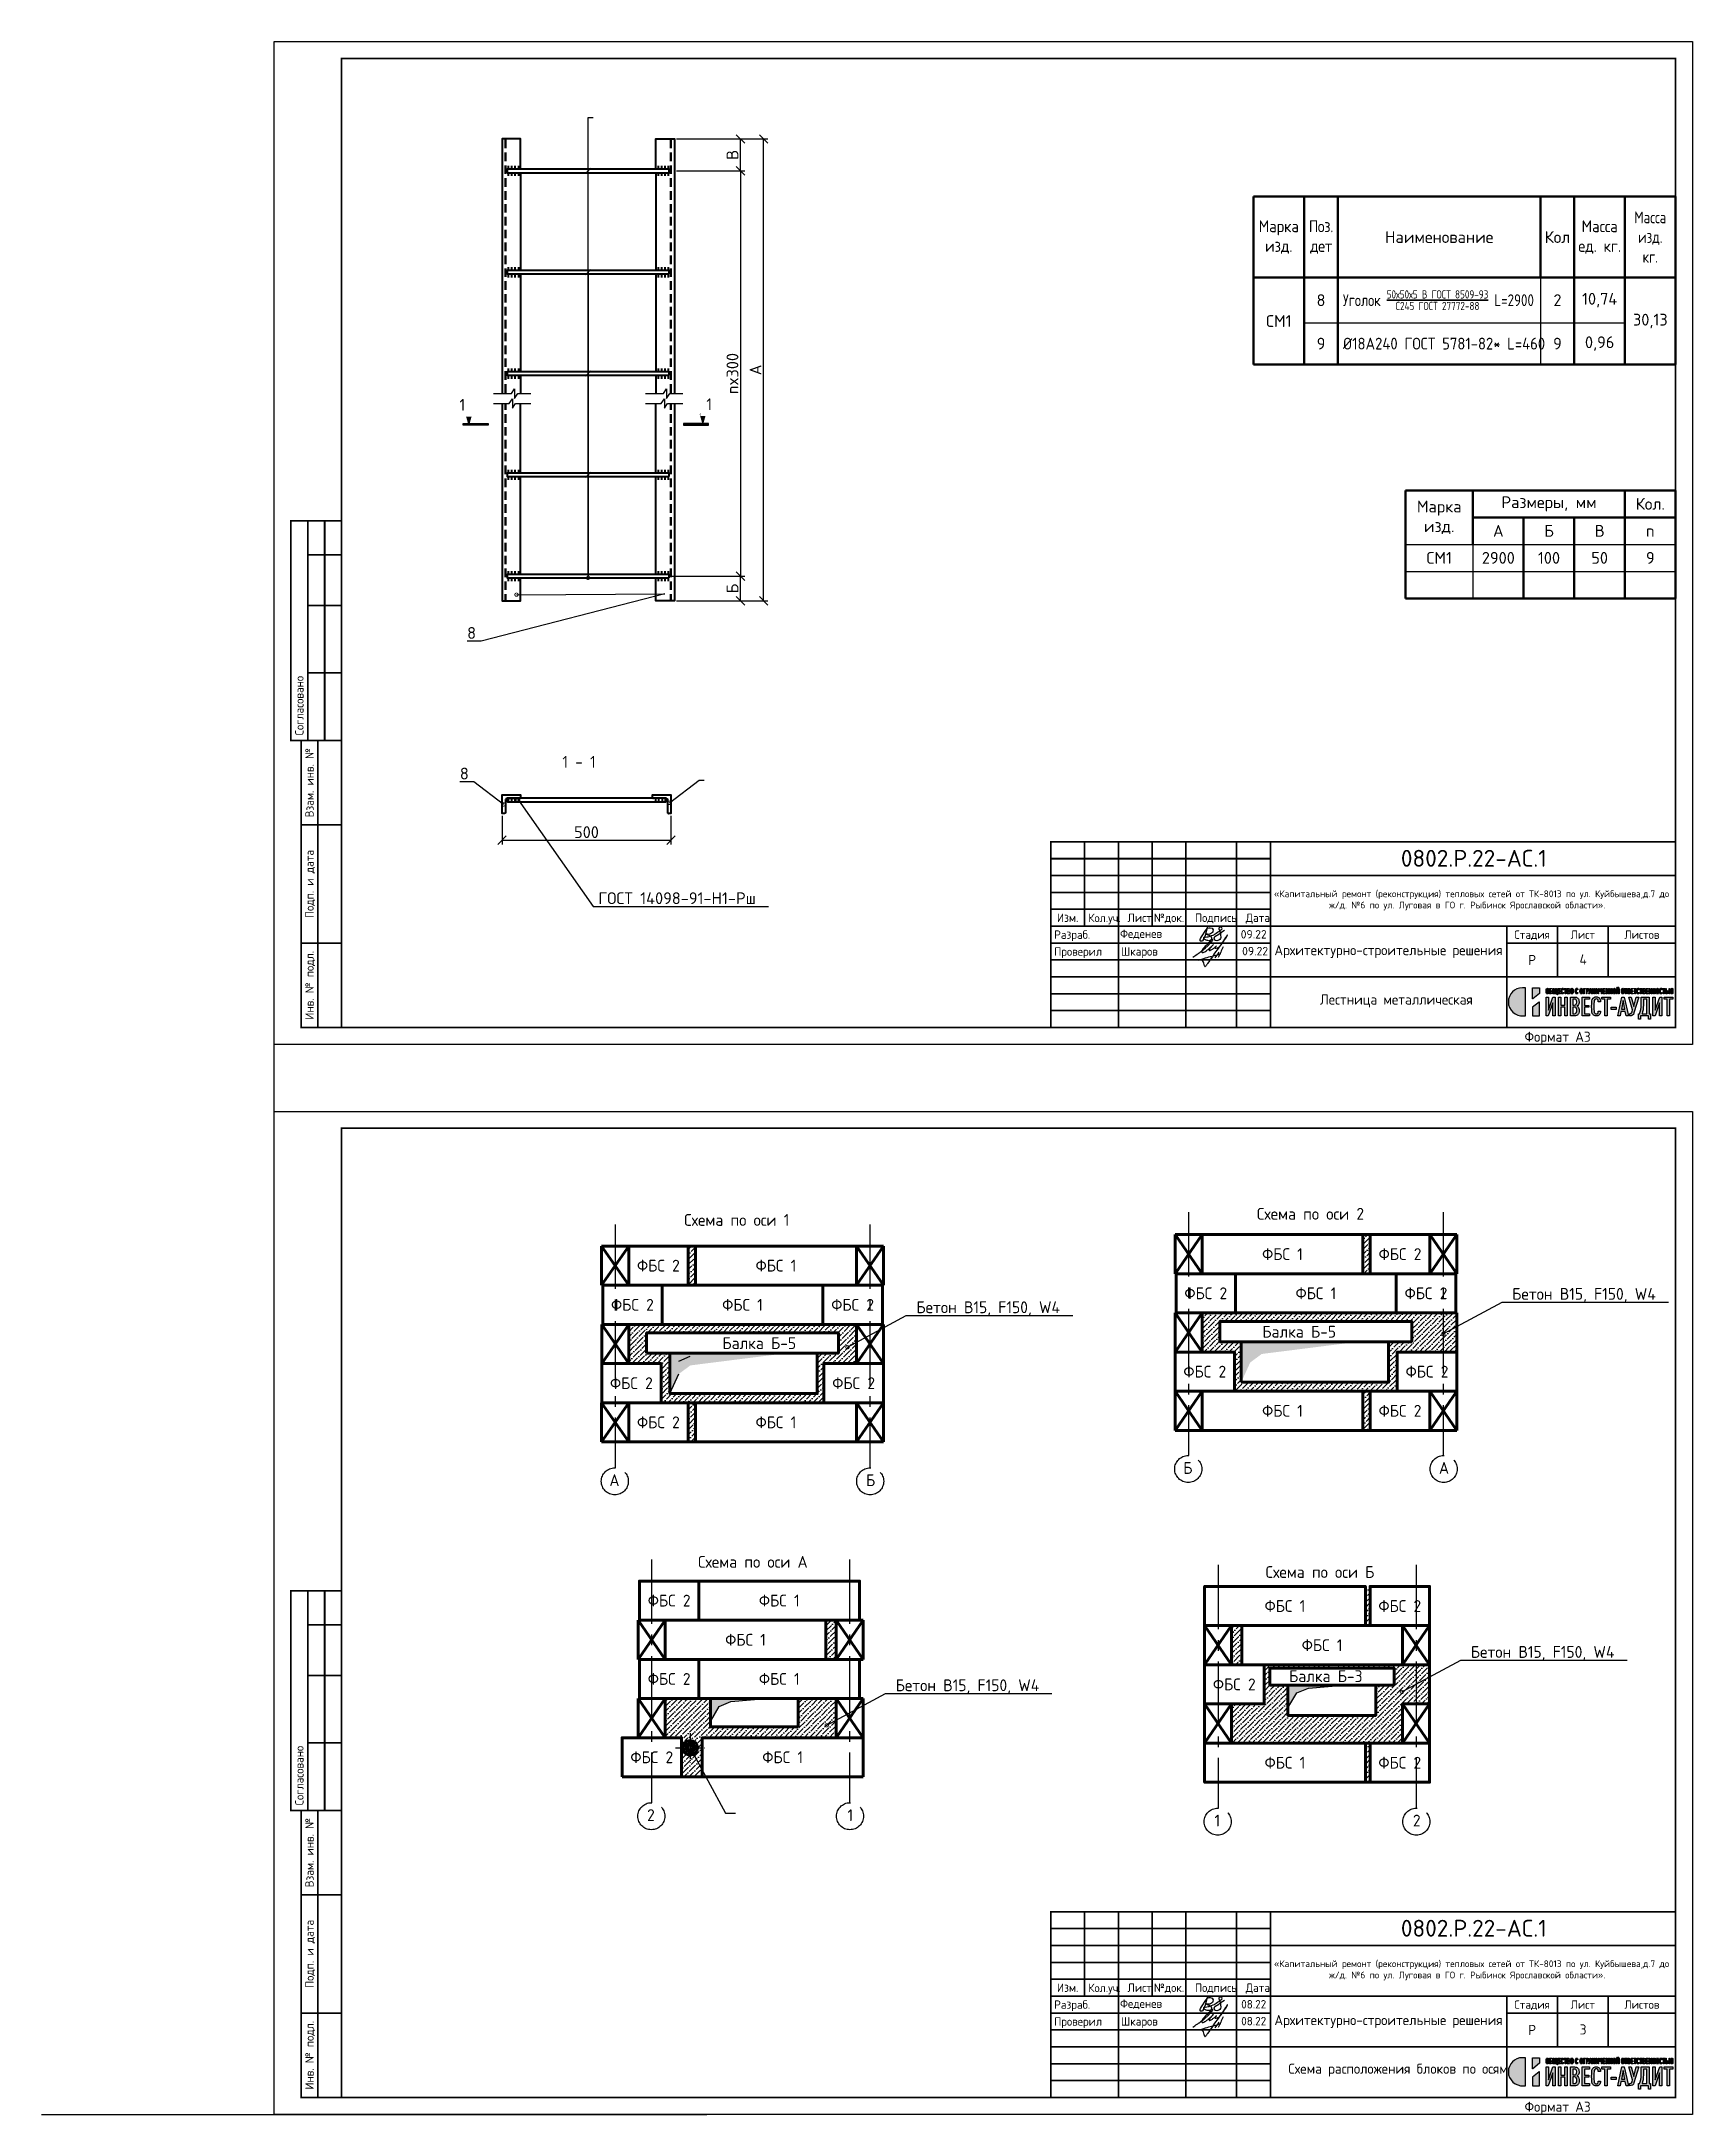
# Model space of a CAD drawing. Header units: millimetres. Extents: x 1601 to 14530, y 1157 to 3820.
# Drawn here: x 7785 to 8274, y 2826 to 3439 of the extents above; entities that cross this region are included whole.
import ezdxf
from ezdxf import colors
from ezdxf.entities.mleader import LeaderData, LeaderLine
from ezdxf.enums import TextEntityAlignment as Align
from ezdxf.math import Vec2, Vec3

# ---------------------------------------------------------------- set-up
doc = ezdxf.new("R2010")
doc.units = ezdxf.units.MM
doc.linetypes.add('осевая2', pattern=[28.575, 19.05, -3.175, 3.175, -3.175])
for name, color, linetype in [('PDF3_Geometry', 7, 'Continuous'), ('рамка', 7, 'Continuous'), ('Штриховка', 7, 'Continuous')]:
    doc.layers.add(name, color=color, linetype=linetype)
for name, color, linetype, lineweight in [('Осевая', 2, 'осевая2', 30), ('Основной', 1, 'Continuous', 60), ('Размер 3.5', 250, 'Continuous', 35), ('Размерный', 4, 'Continuous', 30), ('Размеры на чертеже', 250, 'Continuous', 25), ('таблица', 250, 'Continuous', 35)]:
    doc.layers.add(name, color=color, linetype=linetype, lineweight=lineweight)
doc.styles.add('-ISOCPEUR-', font='isocpeur.TTF')
doc.styles.add('GOST', font='GOST Common.ttf')
doc.styles.get("Standard").update_dxf_attribs({"font": 'GOST Common.ttf'})
doc.dimstyles.new('1 к 10', dxfattribs={"dimtxt": 3.5, "dimasz": 2.5, "dimexe": 1.25, "dimexo": 0.625, "dimtad": 1, "dimdec": 1, "dimlfac": 10, "dimrnd": 0.1, "dimtxsty": 'GOST', "dimblk": 'OBLIQUE', "dimcen": 2.5, "dimclrd": 256, "dimclre": 256, "dimclrt": 256, "dimadec": 0, "dimazin": 0, "dimtfac": 1, "dimtdec": 1, "dimtmove": 0, "dimatfit": 3, "dimfxl": 1, "dimlwe": -1, "dimarcsym": 0})
pattern_1 = [(45, (1090.173, -146.7658), (0.55565335, 2.03739561), [2.619375, -0.523875, 0, -0.523875])]
pattern_2 = [(45, (1170.8974, -145.1566), (0.55565335, 2.03739561), [2.619375, -0.523875, 0, -0.523875])]

msp = doc.modelspace()

# ---------------------------------------------------------------- texts
at = {"layer": 'Основной', "char_height": 3.5, "attachment_point": 5}
for s, insert in [('А', (7954.7259, 3013.3738)), ('Б', (8030.572, 3013.3738)), ('Б', (8124.5037, 3017.0111)), ('А', (8200.3498, 3017.0111)), ('2', (7965.5282, 2914.1885)), ('1', (8024.5631, 2914.1885)), ('1', (8133.239, 2912.5793)), ('2', (8192.2739, 2912.5793))]:
    msp.add_mtext_dynamic_manual_height_columns(s, width=5.739849, gutter_width=12.5, heights=[0], dxfattribs=dict(at, insert=insert))
at = {"layer": 'Размер 3.5', "insert": (7939.3176, 3224.3751), "char_height": 3.5, "attachment_point": 7, "style": 'GOST'}
msp.add_mtext('1 - 1', dxfattribs=at)
at = {"layer": 'Размер 3.5', "char_height": 3.5, "attachment_point": 5, "style": 'GOST'}
for s, width, heights, insert in [('Схема по оси 1', 37.356069, [0], (7990.9467, 3090.4465)), ('Схема по оси 2', 37.356069, [0], (8160.8088, 3092.266)), ('{\\C7;ФБС 1}', 27.497551, [0], (8152.5212, 3080.3298)), ('{\\C7;ФБС 2}', 15.874668, [5.3157], (8187.3323, 3080.3298)), ('{\\C7;ФБС 2}', 15.874668, [5.3157], (7967.7434, 3076.9113)), ('{\\C7;ФБС 1}', 27.497551, [0], (8002.5545, 3076.9113)), ('{\\C7;ФБС 2}', 15.874668, [5.3157], (8129.8212, 3068.7298)), ('{\\C7;ФБС 1}', 27.497551, [0], (8162.4212, 3068.7298)), ('{\\C7;ФБС 2}', 15.874668, [5.3157], (8195.0212, 3068.7298)), ('{\\C7;ФБС 2}', 15.874668, [5.3157], (7960.0545, 3065.3113)), ('{\\C7;ФБС 1}', 27.497551, [0], (7992.6545, 3065.3113)), ('{\\C7;ФБС 2}', 15.874668, [5.3157], (8025.2545, 3065.3113)), ('{\\C7;Балка Б-5}', 48.475316, [5.3157], (8157.4692, 3057.3465)), ('{\\C7;Балка Б-5}', 48.475316, [5.3157], (7997.6065, 3053.9625)), ('{\\C7;ФБС 2}', 15.874668, [5.3157], (8129.5212, 3045.5298)), ('{\\C7;ФБС 2}', 15.874668, [5.3157], (8195.3212, 3045.5137)), ('{\\C7;ФБС 2}', 15.874668, [5.3157], (7959.7545, 3042.0952)), ('{\\C7;ФБС 2}', 15.874668, [5.3157], (8025.5545, 3042.1114)), ('{\\C7;ФБС 1}', 27.497551, [0], (8152.5212, 3033.9298)), ('{\\C7;ФБС 2}', 15.874668, [5.3157], (8187.3323, 3033.9298)), ('{\\C7;ФБС 2}', 15.874668, [5.3157], (7967.7434, 3030.5114)), ('{\\C7;ФБС 1}', 27.497551, [0], (8002.5545, 3030.5114)), ('Схема по оси A', 37.356069, [0], (7995.7065, 2989.2013)), ('Схема по оси Б', 37.356069, [0], (8163.6274, 2986.1851)), ('{\\C7;ФБС 2}', 15.874668, [5.3157], (7970.9349, 2977.7257)), ('{\\C7;ФБС 1}', 27.497551, [0], (8003.5349, 2977.726)), ('{\\C7;ФБС 1}', 27.497551, [0], (8153.2564, 2976.1168)), ('{\\C7;ФБС 2}', 15.874668, [5.3157], (8187.2564, 2976.1165)), ('{\\C7;ФБС 1}', 27.497551, [0], (7993.5456, 2966.126)), ('{\\C7;ФБС 1}', 27.497551, [0], (8164.2565, 2964.5171)), ('{\\C7;ФБС 2}', 15.874668, [5.3157], (7970.9349, 2954.5257)), ('{\\C7;ФБС 1}', 27.497551, [0], (8003.5349, 2954.5261)), ('{\\C7;ФБС 2}', 15.874668, [5.3157], (8138.2564, 2952.9166)), ('{\\C7;Балка Б-3}', 59.561246, [0], (8165.3496, 2955.3499)), ('{\\C7;ФБС 2}', 15.874668, [5.3157], (7965.7901, 2931.3258)), ('{\\C7;ФБС 1}', 27.497551, [0], (8004.5456, 2931.3262)), ('{\\C7;ФБС 1}', 27.497551, [0], (8153.2564, 2929.717)), ('{\\C7;ФБС 2}', 15.874668, [5.3157], (8187.2564, 2929.7166))]:
    msp.add_mtext_dynamic_manual_height_columns(s, width=width, gutter_width=12.5, heights=heights, dxfattribs=dict(at, insert=insert))
at = {"layer": 'Размерный', "color": 7, "lineweight": 30, "char_height": 5, "width": 185, "attachment_point": 1, "style": '-ISOCPEUR-'}
for insert in [(8111.3329, 3200.0461), (8111.3329, 2883.1993)]:
    msp.add_mtext('\\pi66.25,l10;0802.Р.22-АС.1', dxfattribs=dict(at, insert=insert))

# ---------------------------------------------------------------- blocks, each defined once
blk = doc.blocks.new('Лого')
h = blk.add_hatch(color=151)
h.set_gradient(color1=(158, 191, 227), color2=(46, 54, 92), tint=1, name='HEMISPHERICAL')
edge = h.paths.add_edge_path()
edge.add_spline(control_points=[(0.35, 0.49), (-0.19, 0.45), (-0.66, 0.87), (-0.66, 1.41), (-0.66, 1.41), (-0.66, 1.92), (-0.24, 2.34), (0.27, 2.34), (0.27, 2.34), (0.27, 2.34), (0.47, 2.34), (0.47, 2.34), (0.47, 2.34), (0.48, 2.34), (0.48, 2.33), (0.48, 2.33), (0.48, 2.33), (0.48, 2.33), (0.48, 0.51), (0.48, 0.51), (0.48, 0.51), (0.48, 0.5), (0.48, 0.49), (0.47, 0.49), (0.47, 0.49), (0.47, 0.49), (0.35, 0.49), (0.35, 0.49), (0.35, 0.49), (0.35, 0.49), (0.35, 0.49), (0.35, 0.49)], knot_values=[0, 0, 0, 0, 0.111111, 0.111111, 0.111111, 0.111211, 0.222222, 0.222222, 0.222222, 0.222322, 0.333333, 0.333333, 0.333333, 0.333433, 0.444444, 0.444444, 0.444444, 0.444544, 0.555556, 0.555556, 0.555556, 0.555656, 0.666667, 0.666667, 0.666667, 0.666767, 0.777778, 0.777778, 0.777778, 0.777878, 1, 1, 1, 1], degree=3, periodic=0)
edge = h.paths.add_edge_path()
edge.add_spline(control_points=[(0.96, 1.6), (0.96, 1.6), (1.39, 1.97), (1.39, 1.97), (1.39, 1.97), (1.39, 1.97), (1.39, 1.97), (1.39, 1.98), (1.39, 1.98), (1.39, 1.98), (1.39, 2.33), (1.39, 2.33), (1.39, 2.33), (1.39, 2.33), (1.38, 2.34), (1.38, 2.34), (1.38, 2.34), (1.38, 2.34), (0.95, 2.34), (0.95, 2.34), (0.95, 2.34), (0.94, 2.34), (0.93, 2.33), (0.93, 2.33), (0.93, 2.33), (0.93, 2.33), (0.93, 1.61), (0.93, 1.61), (0.93, 1.61), (0.93, 1.61), (0.94, 1.6), (0.94, 1.6), (0.94, 1.6), (0.95, 1.6), (0.95, 1.6), (0.96, 1.6)], knot_values=[0, 0, 0, 0, 0.1, 0.1, 0.1, 0.1001, 0.2, 0.2, 0.2, 0.2001, 0.3, 0.3, 0.3, 0.3001, 0.4, 0.4, 0.4, 0.4001, 0.5, 0.5, 0.5, 0.5001, 0.6, 0.6, 0.6, 0.6001, 0.7, 0.7, 0.7, 0.7001, 0.8, 0.8, 0.8, 0.8001, 1, 1, 1, 1], degree=3, periodic=0)
edge = h.paths.add_edge_path()
edge.add_spline(control_points=[(0.94, 1.06), (0.94, 1.06), (1.37, 1.4), (1.37, 1.4), (1.37, 1.4), (1.37, 1.4), (1.38, 1.4), (1.38, 1.4), (1.38, 1.4), (1.39, 1.4), (1.39, 1.4), (1.39, 1.39), (1.39, 1.39), (1.39, 1.39), (1.39, 0.51), (1.39, 0.51), (1.39, 0.51), (1.39, 0.5), (1.38, 0.49), (1.38, 0.49), (1.38, 0.49), (1.38, 0.49), (0.95, 0.49), (0.95, 0.49), (0.95, 0.49), (0.94, 0.49), (0.93, 0.5), (0.93, 0.51), (0.93, 0.51), (0.93, 0.51), (0.93, 1.05), (0.93, 1.05), (0.93, 1.05), (0.93, 1.05), (0.94, 1.06), (0.94, 1.06)], knot_values=[0, 0, 0, 0, 0.1, 0.1, 0.1, 0.1001, 0.2, 0.2, 0.2, 0.2001, 0.3, 0.3, 0.3, 0.3001, 0.4, 0.4, 0.4, 0.4001, 0.5, 0.5, 0.5, 0.5001, 0.6, 0.6, 0.6, 0.6001, 0.7, 0.7, 0.7, 0.7001, 0.8, 0.8, 0.8, 0.8001, 1, 1, 1, 1], degree=3, periodic=0)
at = {"true_color": 0x2e365c}
h = blk.add_hatch(color=159, dxfattribs=at)
h.dxf.hatch_style = 1
edge = h.paths.add_edge_path()
edge.add_spline(control_points=[(10.17, 1.59), (10.17, 1.59), (10.17, 1.73), (10.17, 1.73), (10.17, 1.73), (10.17, 1.73), (9.6, 1.73), (9.6, 1.73), (9.6, 1.73), (9.6, 1.73), (9.6, 1.59), (9.6, 1.59), (9.6, 1.59), (9.6, 1.59), (9.81, 1.59), (9.81, 1.59), (9.81, 1.59), (9.81, 1.59), (9.81, 0.49), (9.81, 0.49), (9.81, 0.49), (9.81, 0.49), (9.96, 0.49), (9.96, 0.49), (9.96, 0.49), (9.96, 0.49), (9.96, 1.59), (9.96, 1.59), (9.96, 1.59), (9.96, 1.59), (10.17, 1.59), (10.17, 1.59)], knot_values=[0, 0, 0, 0, 0.111111, 0.111111, 0.111111, 0.111211, 0.222222, 0.222222, 0.222222, 0.222322, 0.333333, 0.333333, 0.333333, 0.333433, 0.444444, 0.444444, 0.444444, 0.444544, 0.555556, 0.555556, 0.555556, 0.555656, 0.666667, 0.666667, 0.666667, 0.666767, 0.777778, 0.777778, 0.777778, 0.777878, 1, 1, 1, 1], degree=3, periodic=0)
edge = h.paths.add_edge_path()
edge.add_spline(control_points=[(9.46, 0.49), (9.46, 0.49), (9.46, 1.73), (9.46, 1.73), (9.46, 1.73), (9.46, 1.73), (9.32, 1.73), (9.32, 1.73), (9.32, 1.73), (9.32, 1.73), (9.02, 0.87), (9.02, 0.87), (9.02, 0.87), (9.02, 0.87), (9.02, 1.73), (9.02, 1.73), (9.02, 1.73), (9.02, 1.73), (8.87, 1.73), (8.87, 1.73), (8.87, 1.73), (8.87, 1.73), (8.87, 0.49), (8.87, 0.49), (8.87, 0.49), (8.87, 0.49), (9.01, 0.49), (9.01, 0.49), (9.01, 0.49), (9.01, 0.49), (9.31, 1.35), (9.31, 1.35), (9.31, 1.35), (9.31, 1.35), (9.31, 0.49), (9.31, 0.49), (9.31, 0.49), (9.31, 0.49), (9.46, 0.49), (9.46, 0.49)], knot_values=[0, 0, 0, 0, 0.090909, 0.090909, 0.090909, 0.091009, 0.181818, 0.181818, 0.181818, 0.181918, 0.272727, 0.272727, 0.272727, 0.272827, 0.363636, 0.363636, 0.363636, 0.363736, 0.454545, 0.454545, 0.454545, 0.454645, 0.545455, 0.545455, 0.545455, 0.545555, 0.636364, 0.636364, 0.636364, 0.636464, 0.727273, 0.727273, 0.727273, 0.727373, 0.818182, 0.818182, 0.818182, 0.818282, 1, 1, 1, 1], degree=3, periodic=0)
edge = h.paths.add_edge_path(flags=16)
edge.add_spline(control_points=[(8.46, 0.63), (8.46, 0.63), (8.15, 0.63), (8.15, 0.63), (8.15, 0.63), (8.21, 0.79), (8.24, 0.97), (8.24, 1.2), (8.24, 1.2), (8.24, 1.2), (8.24, 1.59), (8.24, 1.59), (8.24, 1.59), (8.24, 1.59), (8.46, 1.59), (8.46, 1.59), (8.46, 1.59), (8.46, 1.59), (8.46, 0.63), (8.46, 0.63)], knot_values=[0, 0, 0, 0, 0.166667, 0.166667, 0.166667, 0.166767, 0.333333, 0.333333, 0.333333, 0.333433, 0.5, 0.5, 0.5, 0.5001, 0.666667, 0.666667, 0.666667, 0.666767, 1, 1, 1, 1], degree=3, periodic=0)
edge = h.paths.add_edge_path()
edge.add_spline(control_points=[(8.71, 0.27), (8.71, 0.27), (8.71, 0.63), (8.71, 0.63), (8.71, 0.63), (8.71, 0.63), (8.61, 0.63), (8.61, 0.63), (8.61, 0.63), (8.61, 0.63), (8.61, 1.73), (8.61, 1.73), (8.61, 1.73), (8.61, 1.73), (8.09, 1.73), (8.09, 1.73), (8.09, 1.73), (8.09, 1.73), (8.09, 1.23), (8.09, 1.23), (8.09, 1.23), (8.09, 0.99), (8.06, 0.79), (7.99, 0.63), (7.99, 0.63), (7.99, 0.63), (7.92, 0.63), (7.92, 0.63), (7.92, 0.63), (7.92, 0.63), (7.92, 0.27), (7.92, 0.27), (7.92, 0.27), (7.92, 0.27), (8.06, 0.27), (8.06, 0.27), (8.06, 0.27), (8.06, 0.27), (8.06, 0.49), (8.06, 0.49), (8.06, 0.49), (8.06, 0.49), (8.57, 0.49), (8.57, 0.49), (8.57, 0.49), (8.57, 0.49), (8.57, 0.27), (8.57, 0.27), (8.57, 0.27), (8.57, 0.27), (8.71, 0.27), (8.71, 0.27)], knot_values=[0, 0, 0, 0, 0.071429, 0.071429, 0.071429, 0.071529, 0.142857, 0.142857, 0.142857, 0.142957, 0.214286, 0.214286, 0.214286, 0.214386, 0.285714, 0.285714, 0.285714, 0.285814, 0.357143, 0.357143, 0.357143, 0.357243, 0.428571, 0.428571, 0.428571, 0.428671, 0.5, 0.5, 0.5, 0.5001, 0.571429, 0.571429, 0.571429, 0.571529, 0.642857, 0.642857, 0.642857, 0.642957, 0.714286, 0.714286, 0.714286, 0.714386, 0.785714, 0.785714, 0.785714, 0.785814, 0.857143, 0.857143, 0.857143, 0.857243, 1, 1, 1, 1], degree=3, periodic=0)
edge = h.paths.add_edge_path()
edge.add_spline(control_points=[(7.94, 1.73), (7.94, 1.73), (7.77, 1.73), (7.77, 1.73), (7.77, 1.73), (7.77, 1.73), (7.61, 1.1), (7.61, 1.1), (7.61, 1.1), (7.61, 1.1), (7.43, 1.73), (7.43, 1.73), (7.43, 1.73), (7.43, 1.73), (7.27, 1.73), (7.27, 1.73), (7.27, 1.73), (7.27, 1.73), (7.53, 0.89), (7.53, 0.89), (7.53, 0.89), (7.53, 0.89), (7.49, 0.75), (7.49, 0.75), (7.49, 0.75), (7.46, 0.65), (7.43, 0.63), (7.33, 0.63), (7.33, 0.63), (7.33, 0.63), (7.33, 0.49), (7.33, 0.49), (7.33, 0.49), (7.5, 0.49), (7.57, 0.52), (7.62, 0.69), (7.62, 0.69), (7.62, 0.69), (7.94, 1.73), (7.94, 1.73)], knot_values=[0, 0, 0, 0, 0.090909, 0.090909, 0.090909, 0.091009, 0.181818, 0.181818, 0.181818, 0.181918, 0.272727, 0.272727, 0.272727, 0.272827, 0.363636, 0.363636, 0.363636, 0.363736, 0.454545, 0.454545, 0.454545, 0.454645, 0.545455, 0.545455, 0.545455, 0.545555, 0.636364, 0.636364, 0.636364, 0.636464, 0.727273, 0.727273, 0.727273, 0.727373, 0.818182, 0.818182, 0.818182, 0.818282, 1, 1, 1, 1], degree=3, periodic=0)
edge = h.paths.add_edge_path(flags=16)
edge.add_spline(control_points=[(7.02, 0.92), (7.02, 0.92), (6.79, 0.92), (6.79, 0.92), (6.79, 0.92), (6.79, 0.92), (6.9, 1.49), (6.9, 1.49), (6.9, 1.49), (6.9, 1.49), (7.02, 0.92), (7.02, 0.92)], knot_values=[0, 0, 0, 0, 0.25, 0.25, 0.25, 0.2501, 0.5, 0.5, 0.5, 0.5001, 1, 1, 1, 1], degree=3, periodic=0)
edge = h.paths.add_edge_path()
edge.add_spline(control_points=[(7.26, 0.49), (7.26, 0.49), (6.98, 1.73), (6.98, 1.73), (6.98, 1.73), (6.98, 1.73), (6.83, 1.73), (6.83, 1.73), (6.83, 1.73), (6.83, 1.73), (6.55, 0.49), (6.55, 0.49), (6.55, 0.49), (6.55, 0.49), (6.7, 0.49), (6.7, 0.49), (6.7, 0.49), (6.7, 0.49), (6.76, 0.78), (6.76, 0.78), (6.76, 0.78), (6.76, 0.78), (7.05, 0.78), (7.05, 0.78), (7.05, 0.78), (7.05, 0.78), (7.11, 0.49), (7.11, 0.49), (7.11, 0.49), (7.11, 0.49), (7.26, 0.49), (7.26, 0.49)], knot_values=[0, 0, 0, 0, 0.111111, 0.111111, 0.111111, 0.111211, 0.222222, 0.222222, 0.222222, 0.222322, 0.333333, 0.333333, 0.333333, 0.333433, 0.444444, 0.444444, 0.444444, 0.444544, 0.555556, 0.555556, 0.555556, 0.555656, 0.666667, 0.666667, 0.666667, 0.666767, 0.777778, 0.777778, 0.777778, 0.777878, 1, 1, 1, 1], degree=3, periodic=0)
edge = h.paths.add_edge_path()
edge.add_spline(control_points=[(6.45, 0.91), (6.45, 0.91), (6.45, 1.05), (6.45, 1.05), (6.45, 1.05), (6.45, 1.05), (6.11, 1.05), (6.11, 1.05), (6.11, 1.05), (6.11, 1.05), (6.11, 0.91), (6.11, 0.91), (6.11, 0.91), (6.11, 0.91), (6.45, 0.91), (6.45, 0.91)], knot_values=[0, 0, 0, 0, 0.2, 0.2, 0.2, 0.2001, 0.4, 0.4, 0.4, 0.4001, 0.6, 0.6, 0.6, 0.6001, 1, 1, 1, 1], degree=3, periodic=0)
edge = h.paths.add_edge_path()
edge.add_spline(control_points=[(6.07, 1.59), (6.07, 1.59), (6.07, 1.73), (6.07, 1.73), (6.07, 1.73), (6.07, 1.73), (5.51, 1.73), (5.51, 1.73), (5.51, 1.73), (5.51, 1.73), (5.51, 1.59), (5.51, 1.59), (5.51, 1.59), (5.51, 1.59), (5.71, 1.59), (5.71, 1.59), (5.71, 1.59), (5.71, 1.59), (5.71, 0.49), (5.71, 0.49), (5.71, 0.49), (5.71, 0.49), (5.86, 0.49), (5.86, 0.49), (5.86, 0.49), (5.86, 0.49), (5.86, 1.59), (5.86, 1.59), (5.86, 1.59), (5.86, 1.59), (6.07, 1.59), (6.07, 1.59)], knot_values=[0, 0, 0, 0, 0.111111, 0.111111, 0.111111, 0.111211, 0.222222, 0.222222, 0.222222, 0.222322, 0.333333, 0.333333, 0.333333, 0.333433, 0.444444, 0.444444, 0.444444, 0.444544, 0.555556, 0.555556, 0.555556, 0.555656, 0.666667, 0.666667, 0.666667, 0.666767, 0.777778, 0.777778, 0.777778, 0.777878, 1, 1, 1, 1], degree=3, periodic=0)
edge = h.paths.add_edge_path()
edge.add_spline(control_points=[(5.42, 0.8), (5.42, 0.8), (5.27, 0.8), (5.27, 0.8), (5.27, 0.8), (5.27, 0.74), (5.26, 0.69), (5.23, 0.65), (5.23, 0.65), (5.21, 0.63), (5.18, 0.61), (5.14, 0.61), (5.14, 0.61), (5.09, 0.61), (5.05, 0.63), (5.03, 0.66), (5.03, 0.66), (4.99, 0.72), (4.98, 0.82), (4.98, 1.11), (4.98, 1.11), (4.98, 1.4), (4.99, 1.5), (5.03, 1.56), (5.03, 1.56), (5.05, 1.59), (5.09, 1.61), (5.14, 1.61), (5.14, 1.61), (5.18, 1.61), (5.21, 1.59), (5.23, 1.56), (5.23, 1.56), (5.26, 1.53), (5.27, 1.48), (5.27, 1.42), (5.27, 1.42), (5.27, 1.42), (5.42, 1.42), (5.42, 1.42), (5.42, 1.42), (5.42, 1.52), (5.39, 1.61), (5.33, 1.67), (5.33, 1.67), (5.28, 1.72), (5.22, 1.74), (5.14, 1.74), (5.14, 1.74), (5.04, 1.74), (4.97, 1.7), (4.92, 1.65), (4.92, 1.65), (4.84, 1.56), (4.83, 1.45), (4.83, 1.11), (4.83, 1.11), (4.83, 0.77), (4.84, 0.66), (4.92, 0.57), (4.92, 0.57), (4.97, 0.51), (5.04, 0.48), (5.14, 0.48), (5.14, 0.48), (5.22, 0.48), (5.28, 0.5), (5.33, 0.55), (5.33, 0.55), (5.39, 0.6), (5.42, 0.69), (5.42, 0.8)], knot_values=[0, 0, 0, 0, 0.052632, 0.052632, 0.052632, 0.052732, 0.105263, 0.105263, 0.105263, 0.105363, 0.157895, 0.157895, 0.157895, 0.157995, 0.210526, 0.210526, 0.210526, 0.210626, 0.263158, 0.263158, 0.263158, 0.263258, 0.315789, 0.315789, 0.315789, 0.315889, 0.368421, 0.368421, 0.368421, 0.368521, 0.421053, 0.421053, 0.421053, 0.421153, 0.473684, 0.473684, 0.473684, 0.473784, 0.526316, 0.526316, 0.526316, 0.526416, 0.578947, 0.578947, 0.578947, 0.579047, 0.631579, 0.631579, 0.631579, 0.631679, 0.684211, 0.684211, 0.684211, 0.684311, 0.736842, 0.736842, 0.736842, 0.736942, 0.789474, 0.789474, 0.789474, 0.789574, 0.842105, 0.842105, 0.842105, 0.842205, 0.894737, 0.894737, 0.894737, 0.894837, 1, 1, 1, 1], degree=3, periodic=0)
edge = h.paths.add_edge_path()
edge.add_spline(control_points=[(4.68, 0.49), (4.68, 0.49), (4.68, 0.63), (4.68, 0.63), (4.68, 0.63), (4.68, 0.63), (4.35, 0.63), (4.35, 0.63), (4.35, 0.63), (4.35, 0.63), (4.35, 1.05), (4.35, 1.05), (4.35, 1.05), (4.35, 1.05), (4.64, 1.05), (4.64, 1.05), (4.64, 1.05), (4.64, 1.05), (4.64, 1.18), (4.64, 1.18), (4.64, 1.18), (4.64, 1.18), (4.35, 1.18), (4.35, 1.18), (4.35, 1.18), (4.35, 1.18), (4.35, 1.59), (4.35, 1.59), (4.35, 1.59), (4.35, 1.59), (4.68, 1.59), (4.68, 1.59), (4.68, 1.59), (4.68, 1.59), (4.68, 1.73), (4.68, 1.73), (4.68, 1.73), (4.68, 1.73), (4.2, 1.73), (4.2, 1.73), (4.2, 1.73), (4.2, 1.73), (4.2, 0.49), (4.2, 0.49), (4.2, 0.49), (4.2, 0.49), (4.68, 0.49), (4.68, 0.49)], knot_values=[0, 0, 0, 0, 0.076923, 0.076923, 0.076923, 0.077023, 0.153846, 0.153846, 0.153846, 0.153946, 0.230769, 0.230769, 0.230769, 0.230869, 0.307692, 0.307692, 0.307692, 0.307792, 0.384615, 0.384615, 0.384615, 0.384715, 0.461538, 0.461538, 0.461538, 0.461638, 0.538462, 0.538462, 0.538462, 0.538562, 0.615385, 0.615385, 0.615385, 0.615485, 0.692308, 0.692308, 0.692308, 0.692408, 0.769231, 0.769231, 0.769231, 0.769331, 0.846154, 0.846154, 0.846154, 0.846254, 1, 1, 1, 1], degree=3, periodic=0)
edge = h.paths.add_edge_path(flags=16)
edge.add_spline(control_points=[(3.85, 1.4), (3.85, 1.26), (3.8, 1.2), (3.69, 1.2), (3.69, 1.2), (3.69, 1.2), (3.58, 1.2), (3.58, 1.2), (3.58, 1.2), (3.58, 1.2), (3.58, 1.59), (3.58, 1.59), (3.58, 1.59), (3.58, 1.59), (3.69, 1.59), (3.69, 1.59), (3.69, 1.59), (3.8, 1.59), (3.85, 1.54), (3.85, 1.4)], knot_values=[0, 0, 0, 0, 0.166667, 0.166667, 0.166667, 0.166767, 0.333333, 0.333333, 0.333333, 0.333433, 0.5, 0.5, 0.5, 0.5001, 0.666667, 0.666667, 0.666667, 0.666767, 1, 1, 1, 1], degree=3, periodic=0)
edge = h.paths.add_edge_path(flags=16)
edge.add_spline(control_points=[(3.86, 0.85), (3.86, 0.68), (3.8, 0.63), (3.69, 0.63), (3.69, 0.63), (3.69, 0.63), (3.58, 0.63), (3.58, 0.63), (3.58, 0.63), (3.58, 0.63), (3.58, 1.07), (3.58, 1.07), (3.58, 1.07), (3.58, 1.07), (3.69, 1.07), (3.69, 1.07), (3.69, 1.07), (3.8, 1.07), (3.86, 1.01), (3.86, 0.85)], knot_values=[0, 0, 0, 0, 0.166667, 0.166667, 0.166667, 0.166767, 0.333333, 0.333333, 0.333333, 0.333433, 0.5, 0.5, 0.5, 0.5001, 0.666667, 0.666667, 0.666667, 0.666767, 1, 1, 1, 1], degree=3, periodic=0)
edge = h.paths.add_edge_path()
edge.add_spline(control_points=[(4.01, 0.84), (4.01, 0.94), (4, 1.03), (3.93, 1.09), (3.93, 1.09), (3.91, 1.11), (3.88, 1.13), (3.85, 1.14), (3.85, 1.14), (3.88, 1.15), (3.9, 1.16), (3.92, 1.18), (3.92, 1.18), (3.99, 1.24), (4, 1.31), (4, 1.4), (4, 1.4), (4, 1.54), (3.98, 1.6), (3.92, 1.65), (3.92, 1.65), (3.87, 1.7), (3.81, 1.73), (3.7, 1.73), (3.7, 1.73), (3.7, 1.73), (3.43, 1.73), (3.43, 1.73), (3.43, 1.73), (3.43, 1.73), (3.43, 0.49), (3.43, 0.49), (3.43, 0.49), (3.43, 0.49), (3.7, 0.49), (3.7, 0.49), (3.7, 0.49), (3.81, 0.49), (3.88, 0.51), (3.93, 0.57), (3.93, 0.57), (3.98, 0.62), (4.01, 0.69), (4.01, 0.84)], knot_values=[0, 0, 0, 0, 0.083333, 0.083333, 0.083333, 0.083433, 0.166667, 0.166667, 0.166667, 0.166767, 0.25, 0.25, 0.25, 0.2501, 0.333333, 0.333333, 0.333333, 0.333433, 0.416667, 0.416667, 0.416667, 0.416767, 0.5, 0.5, 0.5, 0.5001, 0.583333, 0.583333, 0.583333, 0.583433, 0.666667, 0.666667, 0.666667, 0.666767, 0.75, 0.75, 0.75, 0.7501, 0.833333, 0.833333, 0.833333, 0.833433, 1, 1, 1, 1], degree=3, periodic=0)
edge = h.paths.add_edge_path()
edge.add_spline(control_points=[(3.21, 0.49), (3.21, 0.49), (3.21, 1.73), (3.21, 1.73), (3.21, 1.73), (3.21, 1.73), (3.06, 1.73), (3.06, 1.73), (3.06, 1.73), (3.06, 1.73), (3.06, 1.19), (3.06, 1.19), (3.06, 1.19), (3.06, 1.19), (2.79, 1.19), (2.79, 1.19), (2.79, 1.19), (2.79, 1.19), (2.79, 1.73), (2.79, 1.73), (2.79, 1.73), (2.79, 1.73), (2.64, 1.73), (2.64, 1.73), (2.64, 1.73), (2.64, 1.73), (2.64, 0.49), (2.64, 0.49), (2.64, 0.49), (2.64, 0.49), (2.79, 0.49), (2.79, 0.49), (2.79, 0.49), (2.79, 0.49), (2.79, 1.05), (2.79, 1.05), (2.79, 1.05), (2.79, 1.05), (3.06, 1.05), (3.06, 1.05), (3.06, 1.05), (3.06, 1.05), (3.06, 0.49), (3.06, 0.49), (3.06, 0.49), (3.06, 0.49), (3.21, 0.49), (3.21, 0.49)], knot_values=[0, 0, 0, 0, 0.076923, 0.076923, 0.076923, 0.077023, 0.153846, 0.153846, 0.153846, 0.153946, 0.230769, 0.230769, 0.230769, 0.230869, 0.307692, 0.307692, 0.307692, 0.307792, 0.384615, 0.384615, 0.384615, 0.384715, 0.461538, 0.461538, 0.461538, 0.461638, 0.538462, 0.538462, 0.538462, 0.538562, 0.615385, 0.615385, 0.615385, 0.615485, 0.692308, 0.692308, 0.692308, 0.692408, 0.769231, 0.769231, 0.769231, 0.769331, 0.846154, 0.846154, 0.846154, 0.846254, 1, 1, 1, 1], degree=3, periodic=0)
edge = h.paths.add_edge_path()
edge.add_spline(control_points=[(2.42, 0.49), (2.42, 0.49), (2.42, 1.73), (2.42, 1.73), (2.42, 1.73), (2.42, 1.73), (2.28, 1.73), (2.28, 1.73), (2.28, 1.73), (2.28, 1.73), (1.98, 0.87), (1.98, 0.87), (1.98, 0.87), (1.98, 0.87), (1.98, 1.73), (1.98, 1.73), (1.98, 1.73), (1.98, 1.73), (1.83, 1.73), (1.83, 1.73), (1.83, 1.73), (1.83, 1.73), (1.83, 0.49), (1.83, 0.49), (1.83, 0.49), (1.83, 0.49), (1.96, 0.49), (1.96, 0.49), (1.96, 0.49), (1.96, 0.49), (2.27, 1.35), (2.27, 1.35), (2.27, 1.35), (2.27, 1.35), (2.27, 0.49), (2.27, 0.49), (2.27, 0.49), (2.27, 0.49), (2.42, 0.49), (2.42, 0.49)], knot_values=[0, 0, 0, 0, 0.090909, 0.090909, 0.090909, 0.091009, 0.181818, 0.181818, 0.181818, 0.181918, 0.272727, 0.272727, 0.272727, 0.272827, 0.363636, 0.363636, 0.363636, 0.363736, 0.454545, 0.454545, 0.454545, 0.454645, 0.545455, 0.545455, 0.545455, 0.545555, 0.636364, 0.636364, 0.636364, 0.636464, 0.727273, 0.727273, 0.727273, 0.727373, 0.818182, 0.818182, 0.818182, 0.818282, 1, 1, 1, 1], degree=3, periodic=0)
edge = h.paths.add_edge_path(flags=16)
edge.add_spline(control_points=[(10.15, 2.12), (10.15, 2.03), (10.15, 2.01), (10.13, 1.99), (10.13, 1.99), (10.13, 1.98), (10.12, 1.97), (10.11, 1.97), (10.11, 1.97), (10.09, 1.97), (10.08, 1.98), (10.08, 1.99), (10.08, 1.99), (10.06, 2.01), (10.06, 2.03), (10.06, 2.12), (10.06, 2.12), (10.06, 2.21), (10.06, 2.24), (10.08, 2.25), (10.08, 2.25), (10.08, 2.26), (10.09, 2.27), (10.11, 2.27), (10.11, 2.27), (10.12, 2.27), (10.13, 2.26), (10.13, 2.25), (10.13, 2.25), (10.15, 2.24), (10.15, 2.21), (10.15, 2.12)], knot_values=[0, 0, 0, 0, 0.111111, 0.111111, 0.111111, 0.111211, 0.222222, 0.222222, 0.222222, 0.222322, 0.333333, 0.333333, 0.333333, 0.333433, 0.444444, 0.444444, 0.444444, 0.444544, 0.555556, 0.555556, 0.555556, 0.555656, 0.666667, 0.666667, 0.666667, 0.666767, 0.777778, 0.777778, 0.777778, 0.777878, 1, 1, 1, 1], degree=3, periodic=0)
edge = h.paths.add_edge_path()
edge.add_spline(control_points=[(9.97, 1.94), (9.97, 1.94), (9.97, 2.1), (9.97, 2.1), (9.97, 2.1), (9.97, 2.1), (10.02, 2.1), (10.02, 2.1), (10.02, 2.1), (10.02, 2.02), (10.02, 1.99), (10.04, 1.96), (10.04, 1.96), (10.06, 1.95), (10.08, 1.94), (10.11, 1.94), (10.11, 1.94), (10.13, 1.94), (10.15, 1.95), (10.17, 1.96), (10.17, 1.96), (10.19, 1.99), (10.19, 2.02), (10.19, 2.12), (10.19, 2.12), (10.19, 2.22), (10.19, 2.25), (10.17, 2.28), (10.17, 2.28), (10.15, 2.29), (10.13, 2.31), (10.11, 2.31), (10.11, 2.31), (10.08, 2.31), (10.06, 2.29), (10.04, 2.28), (10.04, 2.28), (10.02, 2.25), (10.02, 2.23), (10.02, 2.14), (10.02, 2.14), (10.02, 2.14), (9.97, 2.14), (9.97, 2.14), (9.97, 2.14), (9.97, 2.14), (9.97, 2.3), (9.97, 2.3), (9.97, 2.3), (9.97, 2.3), (9.93, 2.3), (9.93, 2.3), (9.93, 2.3), (9.93, 2.3), (9.93, 1.94), (9.93, 1.94), (9.93, 1.94), (9.93, 1.94), (9.97, 1.94), (9.97, 1.94)], knot_values=[0, 0, 0, 0, 0.0625, 0.0625, 0.0625, 0.0626, 0.125, 0.125, 0.125, 0.1251, 0.1875, 0.1875, 0.1875, 0.1876, 0.25, 0.25, 0.25, 0.2501, 0.3125, 0.3125, 0.3125, 0.3126, 0.375, 0.375, 0.375, 0.3751, 0.4375, 0.4375, 0.4375, 0.4376, 0.5, 0.5, 0.5, 0.5001, 0.5625, 0.5625, 0.5625, 0.5626, 0.625, 0.625, 0.625, 0.6251, 0.6875, 0.6875, 0.6875, 0.6876, 0.75, 0.75, 0.75, 0.7501, 0.8125, 0.8125, 0.8125, 0.8126, 0.875, 0.875, 0.875, 0.8751, 1, 1, 1, 1], degree=3, periodic=0)
edge = h.paths.add_edge_path(flags=16)
edge.add_spline(control_points=[(9.83, 2.05), (9.83, 2), (9.82, 1.98), (9.79, 1.98), (9.79, 1.98), (9.79, 1.98), (9.75, 1.98), (9.75, 1.98), (9.75, 1.98), (9.75, 1.98), (9.75, 2.11), (9.75, 2.11), (9.75, 2.11), (9.75, 2.11), (9.79, 2.11), (9.79, 2.11), (9.79, 2.11), (9.82, 2.11), (9.83, 2.09), (9.83, 2.05)], knot_values=[0, 0, 0, 0, 0.166667, 0.166667, 0.166667, 0.166767, 0.333333, 0.333333, 0.333333, 0.333433, 0.5, 0.5, 0.5, 0.5001, 0.666667, 0.666667, 0.666667, 0.666767, 1, 1, 1, 1], degree=3, periodic=0)
edge = h.paths.add_edge_path()
edge.add_spline(control_points=[(9.88, 2.05), (9.88, 2.13), (9.85, 2.15), (9.79, 2.15), (9.79, 2.15), (9.79, 2.15), (9.75, 2.15), (9.75, 2.15), (9.75, 2.15), (9.75, 2.15), (9.75, 2.3), (9.75, 2.3), (9.75, 2.3), (9.75, 2.3), (9.71, 2.3), (9.71, 2.3), (9.71, 2.3), (9.71, 2.3), (9.71, 1.94), (9.71, 1.94), (9.71, 1.94), (9.71, 1.94), (9.79, 1.94), (9.79, 1.94), (9.79, 1.94), (9.85, 1.94), (9.88, 1.97), (9.88, 2.05)], knot_values=[0, 0, 0, 0, 0.125, 0.125, 0.125, 0.1251, 0.25, 0.25, 0.25, 0.2501, 0.375, 0.375, 0.375, 0.3751, 0.5, 0.5, 0.5, 0.5001, 0.625, 0.625, 0.625, 0.6251, 0.75, 0.75, 0.75, 0.7501, 1, 1, 1, 1], degree=3, periodic=0)
edge = h.paths.add_edge_path()
edge.add_spline(control_points=[(9.67, 2.26), (9.67, 2.26), (9.67, 2.3), (9.67, 2.3), (9.67, 2.3), (9.67, 2.3), (9.5, 2.3), (9.5, 2.3), (9.5, 2.3), (9.5, 2.3), (9.5, 2.26), (9.5, 2.26), (9.5, 2.26), (9.5, 2.26), (9.56, 2.26), (9.56, 2.26), (9.56, 2.26), (9.56, 2.26), (9.56, 1.94), (9.56, 1.94), (9.56, 1.94), (9.56, 1.94), (9.61, 1.94), (9.61, 1.94), (9.61, 1.94), (9.61, 1.94), (9.61, 2.26), (9.61, 2.26), (9.61, 2.26), (9.61, 2.26), (9.67, 2.26), (9.67, 2.26)], knot_values=[0, 0, 0, 0, 0.111111, 0.111111, 0.111111, 0.111211, 0.222222, 0.222222, 0.222222, 0.222322, 0.333333, 0.333333, 0.333333, 0.333433, 0.444444, 0.444444, 0.444444, 0.444544, 0.555556, 0.555556, 0.555556, 0.555656, 0.666667, 0.666667, 0.666667, 0.666767, 0.777778, 0.777778, 0.777778, 0.777878, 1, 1, 1, 1], degree=3, periodic=0)
edge = h.paths.add_edge_path()
edge.add_spline(control_points=[(9.48, 2.03), (9.48, 2.03), (9.43, 2.03), (9.43, 2.03), (9.43, 2.03), (9.43, 2.01), (9.43, 2), (9.42, 1.99), (9.42, 1.99), (9.42, 1.98), (9.41, 1.97), (9.39, 1.97), (9.39, 1.97), (9.38, 1.97), (9.37, 1.98), (9.36, 1.99), (9.36, 1.99), (9.35, 2.01), (9.35, 2.03), (9.35, 2.12), (9.35, 2.12), (9.35, 2.21), (9.35, 2.24), (9.36, 2.25), (9.36, 2.25), (9.37, 2.26), (9.38, 2.27), (9.39, 2.27), (9.39, 2.27), (9.41, 2.27), (9.42, 2.26), (9.42, 2.25), (9.42, 2.25), (9.43, 2.24), (9.43, 2.23), (9.43, 2.21), (9.43, 2.21), (9.43, 2.21), (9.48, 2.21), (9.48, 2.21), (9.48, 2.21), (9.48, 2.24), (9.47, 2.27), (9.45, 2.28), (9.45, 2.28), (9.44, 2.3), (9.42, 2.31), (9.39, 2.31), (9.39, 2.31), (9.36, 2.31), (9.34, 2.29), (9.33, 2.28), (9.33, 2.28), (9.31, 2.25), (9.3, 2.22), (9.3, 2.12), (9.3, 2.12), (9.3, 2.02), (9.31, 1.99), (9.33, 1.96), (9.33, 1.96), (9.34, 1.95), (9.36, 1.94), (9.39, 1.94), (9.39, 1.94), (9.42, 1.94), (9.43, 1.94), (9.45, 1.96), (9.45, 1.96), (9.47, 1.97), (9.48, 2), (9.48, 2.03)], knot_values=[0, 0, 0, 0, 0.052632, 0.052632, 0.052632, 0.052732, 0.105263, 0.105263, 0.105263, 0.105363, 0.157895, 0.157895, 0.157895, 0.157995, 0.210526, 0.210526, 0.210526, 0.210626, 0.263158, 0.263158, 0.263158, 0.263258, 0.315789, 0.315789, 0.315789, 0.315889, 0.368421, 0.368421, 0.368421, 0.368521, 0.421053, 0.421053, 0.421053, 0.421153, 0.473684, 0.473684, 0.473684, 0.473784, 0.526316, 0.526316, 0.526316, 0.526416, 0.578947, 0.578947, 0.578947, 0.579047, 0.631579, 0.631579, 0.631579, 0.631679, 0.684211, 0.684211, 0.684211, 0.684311, 0.736842, 0.736842, 0.736842, 0.736942, 0.789474, 0.789474, 0.789474, 0.789574, 0.842105, 0.842105, 0.842105, 0.842205, 0.894737, 0.894737, 0.894737, 0.894837, 1, 1, 1, 1], degree=3, periodic=0)
edge = h.paths.add_edge_path(flags=16)
edge.add_spline(control_points=[(9.21, 2.12), (9.21, 2.03), (9.21, 2.01), (9.2, 1.99), (9.2, 1.99), (9.19, 1.98), (9.18, 1.97), (9.17, 1.97), (9.17, 1.97), (9.15, 1.97), (9.14, 1.98), (9.14, 1.99), (9.14, 1.99), (9.13, 2.01), (9.12, 2.03), (9.12, 2.12), (9.12, 2.12), (9.12, 2.21), (9.13, 2.24), (9.14, 2.25), (9.14, 2.25), (9.14, 2.26), (9.15, 2.27), (9.17, 2.27), (9.17, 2.27), (9.18, 2.27), (9.19, 2.26), (9.2, 2.25), (9.2, 2.25), (9.21, 2.24), (9.21, 2.21), (9.21, 2.12)], knot_values=[0, 0, 0, 0, 0.111111, 0.111111, 0.111111, 0.111211, 0.222222, 0.222222, 0.222222, 0.222322, 0.333333, 0.333333, 0.333333, 0.333433, 0.444444, 0.444444, 0.444444, 0.444544, 0.555556, 0.555556, 0.555556, 0.555656, 0.666667, 0.666667, 0.666667, 0.666767, 0.777778, 0.777778, 0.777778, 0.777878, 1, 1, 1, 1], degree=3, periodic=0)
edge = h.paths.add_edge_path()
edge.add_spline(control_points=[(9.26, 2.12), (9.26, 2.22), (9.25, 2.25), (9.23, 2.28), (9.23, 2.28), (9.22, 2.29), (9.2, 2.31), (9.17, 2.31), (9.17, 2.31), (9.14, 2.31), (9.12, 2.29), (9.11, 2.28), (9.11, 2.28), (9.08, 2.25), (9.08, 2.22), (9.08, 2.12), (9.08, 2.12), (9.08, 2.02), (9.08, 1.99), (9.11, 1.96), (9.11, 1.96), (9.12, 1.95), (9.14, 1.94), (9.17, 1.94), (9.17, 1.94), (9.2, 1.94), (9.22, 1.95), (9.23, 1.96), (9.23, 1.96), (9.25, 1.99), (9.26, 2.02), (9.26, 2.12)], knot_values=[0, 0, 0, 0, 0.111111, 0.111111, 0.111111, 0.111211, 0.222222, 0.222222, 0.222222, 0.222322, 0.333333, 0.333333, 0.333333, 0.333433, 0.444444, 0.444444, 0.444444, 0.444544, 0.555556, 0.555556, 0.555556, 0.555656, 0.666667, 0.666667, 0.666667, 0.666767, 0.777778, 0.777778, 0.777778, 0.777878, 1, 1, 1, 1], degree=3, periodic=0)
edge = h.paths.add_edge_path()
edge.add_spline(control_points=[(9.02, 1.94), (9.02, 1.94), (9.02, 2.3), (9.02, 2.3), (9.02, 2.3), (9.02, 2.3), (8.98, 2.3), (8.98, 2.3), (8.98, 2.3), (8.98, 2.3), (8.98, 2.14), (8.98, 2.14), (8.98, 2.14), (8.98, 2.14), (8.9, 2.14), (8.9, 2.14), (8.9, 2.14), (8.9, 2.14), (8.9, 2.3), (8.9, 2.3), (8.9, 2.3), (8.9, 2.3), (8.86, 2.3), (8.86, 2.3), (8.86, 2.3), (8.86, 2.3), (8.86, 1.94), (8.86, 1.94), (8.86, 1.94), (8.86, 1.94), (8.9, 1.94), (8.9, 1.94), (8.9, 1.94), (8.9, 1.94), (8.9, 2.1), (8.9, 2.1), (8.9, 2.1), (8.9, 2.1), (8.98, 2.1), (8.98, 2.1), (8.98, 2.1), (8.98, 2.1), (8.98, 1.94), (8.98, 1.94), (8.98, 1.94), (8.98, 1.94), (9.02, 1.94), (9.02, 1.94)], knot_values=[0, 0, 0, 0, 0.076923, 0.076923, 0.076923, 0.077023, 0.153846, 0.153846, 0.153846, 0.153946, 0.230769, 0.230769, 0.230769, 0.230869, 0.307692, 0.307692, 0.307692, 0.307792, 0.384615, 0.384615, 0.384615, 0.384715, 0.461538, 0.461538, 0.461538, 0.461638, 0.538462, 0.538462, 0.538462, 0.538562, 0.615385, 0.615385, 0.615385, 0.615485, 0.692308, 0.692308, 0.692308, 0.692408, 0.769231, 0.769231, 0.769231, 0.769331, 0.846154, 0.846154, 0.846154, 0.846254, 1, 1, 1, 1], degree=3, periodic=0)
edge = h.paths.add_edge_path()
edge.add_spline(control_points=[(8.79, 1.94), (8.79, 1.94), (8.79, 2.3), (8.79, 2.3), (8.79, 2.3), (8.79, 2.3), (8.75, 2.3), (8.75, 2.3), (8.75, 2.3), (8.75, 2.3), (8.75, 2.14), (8.75, 2.14), (8.75, 2.14), (8.75, 2.14), (8.67, 2.14), (8.67, 2.14), (8.67, 2.14), (8.67, 2.14), (8.67, 2.3), (8.67, 2.3), (8.67, 2.3), (8.67, 2.3), (8.62, 2.3), (8.62, 2.3), (8.62, 2.3), (8.62, 2.3), (8.62, 1.94), (8.62, 1.94), (8.62, 1.94), (8.62, 1.94), (8.67, 1.94), (8.67, 1.94), (8.67, 1.94), (8.67, 1.94), (8.67, 2.1), (8.67, 2.1), (8.67, 2.1), (8.67, 2.1), (8.75, 2.1), (8.75, 2.1), (8.75, 2.1), (8.75, 2.1), (8.75, 1.94), (8.75, 1.94), (8.75, 1.94), (8.75, 1.94), (8.79, 1.94), (8.79, 1.94)], knot_values=[0, 0, 0, 0, 0.076923, 0.076923, 0.076923, 0.077023, 0.153846, 0.153846, 0.153846, 0.153946, 0.230769, 0.230769, 0.230769, 0.230869, 0.307692, 0.307692, 0.307692, 0.307792, 0.384615, 0.384615, 0.384615, 0.384715, 0.461538, 0.461538, 0.461538, 0.461638, 0.538462, 0.538462, 0.538462, 0.538562, 0.615385, 0.615385, 0.615385, 0.615485, 0.692308, 0.692308, 0.692308, 0.692408, 0.769231, 0.769231, 0.769231, 0.769331, 0.846154, 0.846154, 0.846154, 0.846254, 1, 1, 1, 1], degree=3, periodic=0)
edge = h.paths.add_edge_path()
edge.add_spline(control_points=[(8.57, 1.94), (8.57, 1.94), (8.57, 1.98), (8.57, 1.98), (8.57, 1.98), (8.57, 1.98), (8.47, 1.98), (8.47, 1.98), (8.47, 1.98), (8.47, 1.98), (8.47, 2.1), (8.47, 2.1), (8.47, 2.1), (8.47, 2.1), (8.56, 2.1), (8.56, 2.1), (8.56, 2.1), (8.56, 2.1), (8.56, 2.14), (8.56, 2.14), (8.56, 2.14), (8.56, 2.14), (8.47, 2.14), (8.47, 2.14), (8.47, 2.14), (8.47, 2.14), (8.47, 2.26), (8.47, 2.26), (8.47, 2.26), (8.47, 2.26), (8.57, 2.26), (8.57, 2.26), (8.57, 2.26), (8.57, 2.26), (8.57, 2.3), (8.57, 2.3), (8.57, 2.3), (8.57, 2.3), (8.43, 2.3), (8.43, 2.3), (8.43, 2.3), (8.43, 2.3), (8.43, 1.94), (8.43, 1.94), (8.43, 1.94), (8.43, 1.94), (8.57, 1.94), (8.57, 1.94)], knot_values=[0, 0, 0, 0, 0.076923, 0.076923, 0.076923, 0.077023, 0.153846, 0.153846, 0.153846, 0.153946, 0.230769, 0.230769, 0.230769, 0.230869, 0.307692, 0.307692, 0.307692, 0.307792, 0.384615, 0.384615, 0.384615, 0.384715, 0.461538, 0.461538, 0.461538, 0.461638, 0.538462, 0.538462, 0.538462, 0.538562, 0.615385, 0.615385, 0.615385, 0.615485, 0.692308, 0.692308, 0.692308, 0.692408, 0.769231, 0.769231, 0.769231, 0.769331, 0.846154, 0.846154, 0.846154, 0.846254, 1, 1, 1, 1], degree=3, periodic=0)
edge = h.paths.add_edge_path(flags=16)
edge.add_spline(control_points=[(8.33, 2.2), (8.33, 2.16), (8.31, 2.15), (8.28, 2.15), (8.28, 2.15), (8.28, 2.15), (8.25, 2.15), (8.25, 2.15), (8.25, 2.15), (8.25, 2.15), (8.25, 2.26), (8.25, 2.26), (8.25, 2.26), (8.25, 2.26), (8.28, 2.26), (8.28, 2.26), (8.28, 2.26), (8.31, 2.26), (8.33, 2.25), (8.33, 2.2)], knot_values=[0, 0, 0, 0, 0.166667, 0.166667, 0.166667, 0.166767, 0.333333, 0.333333, 0.333333, 0.333433, 0.5, 0.5, 0.5, 0.5001, 0.666667, 0.666667, 0.666667, 0.666767, 1, 1, 1, 1], degree=3, periodic=0)
edge = h.paths.add_edge_path(flags=16)
edge.add_spline(control_points=[(8.33, 2.04), (8.33, 1.99), (8.31, 1.98), (8.28, 1.98), (8.28, 1.98), (8.28, 1.98), (8.25, 1.98), (8.25, 1.98), (8.25, 1.98), (8.25, 1.98), (8.25, 2.11), (8.25, 2.11), (8.25, 2.11), (8.25, 2.11), (8.28, 2.11), (8.28, 2.11), (8.28, 2.11), (8.31, 2.11), (8.33, 2.09), (8.33, 2.04)], knot_values=[0, 0, 0, 0, 0.166667, 0.166667, 0.166667, 0.166767, 0.333333, 0.333333, 0.333333, 0.333433, 0.5, 0.5, 0.5, 0.5001, 0.666667, 0.666667, 0.666667, 0.666767, 1, 1, 1, 1], degree=3, periodic=0)
edge = h.paths.add_edge_path()
edge.add_spline(control_points=[(8.37, 2.04), (8.37, 2.07), (8.37, 2.1), (8.35, 2.12), (8.35, 2.12), (8.34, 2.12), (8.34, 2.13), (8.33, 2.13), (8.33, 2.13), (8.34, 2.13), (8.34, 2.14), (8.35, 2.14), (8.35, 2.14), (8.37, 2.16), (8.37, 2.18), (8.37, 2.21), (8.37, 2.21), (8.37, 2.25), (8.36, 2.26), (8.35, 2.28), (8.35, 2.28), (8.33, 2.29), (8.31, 2.3), (8.28, 2.3), (8.28, 2.3), (8.28, 2.3), (8.2, 2.3), (8.2, 2.3), (8.2, 2.3), (8.2, 2.3), (8.2, 1.94), (8.2, 1.94), (8.2, 1.94), (8.2, 1.94), (8.28, 1.94), (8.28, 1.94), (8.28, 1.94), (8.31, 1.94), (8.33, 1.95), (8.35, 1.96), (8.35, 1.96), (8.37, 1.98), (8.37, 2), (8.37, 2.04)], knot_values=[0, 0, 0, 0, 0.083333, 0.083333, 0.083333, 0.083433, 0.166667, 0.166667, 0.166667, 0.166767, 0.25, 0.25, 0.25, 0.2501, 0.333333, 0.333333, 0.333333, 0.333433, 0.416667, 0.416667, 0.416667, 0.416767, 0.5, 0.5, 0.5, 0.5001, 0.583333, 0.583333, 0.583333, 0.583433, 0.666667, 0.666667, 0.666667, 0.666767, 0.75, 0.75, 0.75, 0.7501, 0.833333, 0.833333, 0.833333, 0.833433, 1, 1, 1, 1], degree=3, periodic=0)
edge = h.paths.add_edge_path()
edge.add_spline(control_points=[(8.16, 2.26), (8.16, 2.26), (8.16, 2.3), (8.16, 2.3), (8.16, 2.3), (8.16, 2.3), (8, 2.3), (8, 2.3), (8, 2.3), (8, 2.3), (8, 2.26), (8, 2.26), (8, 2.26), (8, 2.26), (8.06, 2.26), (8.06, 2.26), (8.06, 2.26), (8.06, 2.26), (8.06, 1.94), (8.06, 1.94), (8.06, 1.94), (8.06, 1.94), (8.1, 1.94), (8.1, 1.94), (8.1, 1.94), (8.1, 1.94), (8.1, 2.26), (8.1, 2.26), (8.1, 2.26), (8.1, 2.26), (8.16, 2.26), (8.16, 2.26)], knot_values=[0, 0, 0, 0, 0.111111, 0.111111, 0.111111, 0.111211, 0.222222, 0.222222, 0.222222, 0.222322, 0.333333, 0.333333, 0.333333, 0.333433, 0.444444, 0.444444, 0.444444, 0.444544, 0.555556, 0.555556, 0.555556, 0.555656, 0.666667, 0.666667, 0.666667, 0.666767, 0.777778, 0.777778, 0.777778, 0.777878, 1, 1, 1, 1], degree=3, periodic=0)
edge = h.paths.add_edge_path()
edge.add_spline(control_points=[(7.97, 2.03), (7.97, 2.03), (7.93, 2.03), (7.93, 2.03), (7.93, 2.03), (7.93, 2.01), (7.93, 2), (7.92, 1.99), (7.92, 1.99), (7.91, 1.98), (7.9, 1.97), (7.89, 1.97), (7.89, 1.97), (7.87, 1.97), (7.86, 1.98), (7.86, 1.99), (7.86, 1.99), (7.85, 2.01), (7.84, 2.03), (7.84, 2.12), (7.84, 2.12), (7.84, 2.21), (7.85, 2.24), (7.86, 2.25), (7.86, 2.25), (7.86, 2.26), (7.87, 2.27), (7.89, 2.27), (7.89, 2.27), (7.9, 2.27), (7.91, 2.26), (7.92, 2.25), (7.92, 2.25), (7.93, 2.24), (7.93, 2.23), (7.93, 2.21), (7.93, 2.21), (7.93, 2.21), (7.97, 2.21), (7.97, 2.21), (7.97, 2.21), (7.97, 2.24), (7.96, 2.27), (7.95, 2.28), (7.95, 2.28), (7.93, 2.3), (7.91, 2.31), (7.89, 2.31), (7.89, 2.31), (7.86, 2.31), (7.84, 2.29), (7.83, 2.28), (7.83, 2.28), (7.8, 2.25), (7.8, 2.22), (7.8, 2.12), (7.8, 2.12), (7.8, 2.02), (7.8, 1.99), (7.83, 1.96), (7.83, 1.96), (7.84, 1.95), (7.86, 1.94), (7.89, 1.94), (7.89, 1.94), (7.91, 1.94), (7.93, 1.94), (7.94, 1.96), (7.94, 1.96), (7.96, 1.97), (7.97, 2), (7.97, 2.03)], knot_values=[0, 0, 0, 0, 0.052632, 0.052632, 0.052632, 0.052732, 0.105263, 0.105263, 0.105263, 0.105363, 0.157895, 0.157895, 0.157895, 0.157995, 0.210526, 0.210526, 0.210526, 0.210626, 0.263158, 0.263158, 0.263158, 0.263258, 0.315789, 0.315789, 0.315789, 0.315889, 0.368421, 0.368421, 0.368421, 0.368521, 0.421053, 0.421053, 0.421053, 0.421153, 0.473684, 0.473684, 0.473684, 0.473784, 0.526316, 0.526316, 0.526316, 0.526416, 0.578947, 0.578947, 0.578947, 0.579047, 0.631579, 0.631579, 0.631579, 0.631679, 0.684211, 0.684211, 0.684211, 0.684311, 0.736842, 0.736842, 0.736842, 0.736942, 0.789474, 0.789474, 0.789474, 0.789574, 0.842105, 0.842105, 0.842105, 0.842205, 0.894737, 0.894737, 0.894737, 0.894837, 1, 1, 1, 1], degree=3, periodic=0)
edge = h.paths.add_edge_path()
edge.add_spline(control_points=[(7.77, 2.26), (7.77, 2.26), (7.77, 2.3), (7.77, 2.3), (7.77, 2.3), (7.77, 2.3), (7.61, 2.3), (7.61, 2.3), (7.61, 2.3), (7.61, 2.3), (7.61, 2.26), (7.61, 2.26), (7.61, 2.26), (7.61, 2.26), (7.67, 2.26), (7.67, 2.26), (7.67, 2.26), (7.67, 2.26), (7.67, 1.94), (7.67, 1.94), (7.67, 1.94), (7.67, 1.94), (7.71, 1.94), (7.71, 1.94), (7.71, 1.94), (7.71, 1.94), (7.71, 2.26), (7.71, 2.26), (7.71, 2.26), (7.71, 2.26), (7.77, 2.26), (7.77, 2.26)], knot_values=[0, 0, 0, 0, 0.111111, 0.111111, 0.111111, 0.111211, 0.222222, 0.222222, 0.222222, 0.222322, 0.333333, 0.333333, 0.333333, 0.333433, 0.444444, 0.444444, 0.444444, 0.444544, 0.555556, 0.555556, 0.555556, 0.555656, 0.666667, 0.666667, 0.666667, 0.666767, 0.777778, 0.777778, 0.777778, 0.777878, 1, 1, 1, 1], degree=3, periodic=0)
edge = h.paths.add_edge_path()
edge.add_spline(control_points=[(7.57, 1.94), (7.57, 1.94), (7.57, 1.98), (7.57, 1.98), (7.57, 1.98), (7.57, 1.98), (7.48, 1.98), (7.48, 1.98), (7.48, 1.98), (7.48, 1.98), (7.48, 2.1), (7.48, 2.1), (7.48, 2.1), (7.48, 2.1), (7.56, 2.1), (7.56, 2.1), (7.56, 2.1), (7.56, 2.1), (7.56, 2.14), (7.56, 2.14), (7.56, 2.14), (7.56, 2.14), (7.48, 2.14), (7.48, 2.14), (7.48, 2.14), (7.48, 2.14), (7.48, 2.26), (7.48, 2.26), (7.48, 2.26), (7.48, 2.26), (7.57, 2.26), (7.57, 2.26), (7.57, 2.26), (7.57, 2.26), (7.57, 2.3), (7.57, 2.3), (7.57, 2.3), (7.57, 2.3), (7.43, 2.3), (7.43, 2.3), (7.43, 2.3), (7.43, 2.3), (7.43, 1.94), (7.43, 1.94), (7.43, 1.94), (7.43, 1.94), (7.57, 1.94), (7.57, 1.94)], knot_values=[0, 0, 0, 0, 0.076923, 0.076923, 0.076923, 0.077023, 0.153846, 0.153846, 0.153846, 0.153946, 0.230769, 0.230769, 0.230769, 0.230869, 0.307692, 0.307692, 0.307692, 0.307792, 0.384615, 0.384615, 0.384615, 0.384715, 0.461538, 0.461538, 0.461538, 0.461638, 0.538462, 0.538462, 0.538462, 0.538562, 0.615385, 0.615385, 0.615385, 0.615485, 0.692308, 0.692308, 0.692308, 0.692408, 0.769231, 0.769231, 0.769231, 0.769331, 0.846154, 0.846154, 0.846154, 0.846254, 1, 1, 1, 1], degree=3, periodic=0)
edge = h.paths.add_edge_path(flags=16)
edge.add_spline(control_points=[(7.33, 2.2), (7.33, 2.16), (7.32, 2.15), (7.28, 2.15), (7.28, 2.15), (7.28, 2.15), (7.25, 2.15), (7.25, 2.15), (7.25, 2.15), (7.25, 2.15), (7.25, 2.26), (7.25, 2.26), (7.25, 2.26), (7.25, 2.26), (7.28, 2.26), (7.28, 2.26), (7.28, 2.26), (7.32, 2.26), (7.33, 2.25), (7.33, 2.2)], knot_values=[0, 0, 0, 0, 0.166667, 0.166667, 0.166667, 0.166767, 0.333333, 0.333333, 0.333333, 0.333433, 0.5, 0.5, 0.5, 0.5001, 0.666667, 0.666667, 0.666667, 0.666767, 1, 1, 1, 1], degree=3, periodic=0)
edge = h.paths.add_edge_path(flags=16)
edge.add_spline(control_points=[(7.33, 2.04), (7.33, 1.99), (7.32, 1.98), (7.28, 1.98), (7.28, 1.98), (7.28, 1.98), (7.25, 1.98), (7.25, 1.98), (7.25, 1.98), (7.25, 1.98), (7.25, 2.11), (7.25, 2.11), (7.25, 2.11), (7.25, 2.11), (7.28, 2.11), (7.28, 2.11), (7.28, 2.11), (7.32, 2.11), (7.33, 2.09), (7.33, 2.04)], knot_values=[0, 0, 0, 0, 0.166667, 0.166667, 0.166667, 0.166767, 0.333333, 0.333333, 0.333333, 0.333433, 0.5, 0.5, 0.5, 0.5001, 0.666667, 0.666667, 0.666667, 0.666767, 1, 1, 1, 1], degree=3, periodic=0)
edge = h.paths.add_edge_path()
edge.add_spline(control_points=[(7.38, 2.04), (7.38, 2.07), (7.37, 2.1), (7.35, 2.12), (7.35, 2.12), (7.35, 2.12), (7.34, 2.13), (7.33, 2.13), (7.33, 2.13), (7.34, 2.13), (7.35, 2.14), (7.35, 2.14), (7.35, 2.14), (7.37, 2.16), (7.37, 2.18), (7.37, 2.21), (7.37, 2.21), (7.37, 2.25), (7.37, 2.26), (7.35, 2.28), (7.35, 2.28), (7.34, 2.29), (7.32, 2.3), (7.29, 2.3), (7.29, 2.3), (7.29, 2.3), (7.21, 2.3), (7.21, 2.3), (7.21, 2.3), (7.21, 2.3), (7.21, 1.94), (7.21, 1.94), (7.21, 1.94), (7.21, 1.94), (7.29, 1.94), (7.29, 1.94), (7.29, 1.94), (7.32, 1.94), (7.34, 1.95), (7.35, 1.96), (7.35, 1.96), (7.37, 1.98), (7.38, 2), (7.38, 2.04)], knot_values=[0, 0, 0, 0, 0.083333, 0.083333, 0.083333, 0.083433, 0.166667, 0.166667, 0.166667, 0.166767, 0.25, 0.25, 0.25, 0.2501, 0.333333, 0.333333, 0.333333, 0.333433, 0.416667, 0.416667, 0.416667, 0.416767, 0.5, 0.5, 0.5, 0.5001, 0.583333, 0.583333, 0.583333, 0.583433, 0.666667, 0.666667, 0.666667, 0.666767, 0.75, 0.75, 0.75, 0.7501, 0.833333, 0.833333, 0.833333, 0.833433, 1, 1, 1, 1], degree=3, periodic=0)
edge = h.paths.add_edge_path()
edge.add_spline(control_points=[(7.17, 2.26), (7.17, 2.26), (7.17, 2.3), (7.17, 2.3), (7.17, 2.3), (7.17, 2.3), (7, 2.3), (7, 2.3), (7, 2.3), (7, 2.3), (7, 2.26), (7, 2.26), (7, 2.26), (7, 2.26), (7.06, 2.26), (7.06, 2.26), (7.06, 2.26), (7.06, 2.26), (7.06, 1.94), (7.06, 1.94), (7.06, 1.94), (7.06, 1.94), (7.11, 1.94), (7.11, 1.94), (7.11, 1.94), (7.11, 1.94), (7.11, 2.26), (7.11, 2.26), (7.11, 2.26), (7.11, 2.26), (7.17, 2.26), (7.17, 2.26)], knot_values=[0, 0, 0, 0, 0.111111, 0.111111, 0.111111, 0.111211, 0.222222, 0.222222, 0.222222, 0.222322, 0.333333, 0.333333, 0.333333, 0.333433, 0.444444, 0.444444, 0.444444, 0.444544, 0.555556, 0.555556, 0.555556, 0.555656, 0.666667, 0.666667, 0.666667, 0.666767, 0.777778, 0.777778, 0.777778, 0.777878, 1, 1, 1, 1], degree=3, periodic=0)
edge = h.paths.add_edge_path(flags=16)
edge.add_spline(control_points=[(6.93, 2.12), (6.93, 2.03), (6.93, 2.01), (6.91, 1.99), (6.91, 1.99), (6.91, 1.98), (6.9, 1.97), (6.88, 1.97), (6.88, 1.97), (6.87, 1.97), (6.86, 1.98), (6.85, 1.99), (6.85, 1.99), (6.84, 2.01), (6.84, 2.03), (6.84, 2.12), (6.84, 2.12), (6.84, 2.21), (6.84, 2.24), (6.85, 2.25), (6.85, 2.25), (6.86, 2.26), (6.87, 2.27), (6.88, 2.27), (6.88, 2.27), (6.9, 2.27), (6.91, 2.26), (6.91, 2.25), (6.91, 2.25), (6.93, 2.24), (6.93, 2.21), (6.93, 2.12)], knot_values=[0, 0, 0, 0, 0.111111, 0.111111, 0.111111, 0.111211, 0.222222, 0.222222, 0.222222, 0.222322, 0.333333, 0.333333, 0.333333, 0.333433, 0.444444, 0.444444, 0.444444, 0.444544, 0.555556, 0.555556, 0.555556, 0.555656, 0.666667, 0.666667, 0.666667, 0.666767, 0.777778, 0.777778, 0.777778, 0.777878, 1, 1, 1, 1], degree=3, periodic=0)
edge = h.paths.add_edge_path()
edge.add_spline(control_points=[(6.97, 2.12), (6.97, 2.22), (6.97, 2.25), (6.94, 2.28), (6.94, 2.28), (6.93, 2.29), (6.91, 2.31), (6.88, 2.31), (6.88, 2.31), (6.85, 2.31), (6.84, 2.29), (6.82, 2.28), (6.82, 2.28), (6.8, 2.25), (6.79, 2.22), (6.79, 2.12), (6.79, 2.12), (6.79, 2.02), (6.8, 1.99), (6.82, 1.96), (6.82, 1.96), (6.84, 1.95), (6.85, 1.94), (6.88, 1.94), (6.88, 1.94), (6.91, 1.94), (6.93, 1.95), (6.94, 1.96), (6.94, 1.96), (6.97, 1.99), (6.97, 2.02), (6.97, 2.12)], knot_values=[0, 0, 0, 0, 0.111111, 0.111111, 0.111111, 0.111211, 0.222222, 0.222222, 0.222222, 0.222322, 0.333333, 0.333333, 0.333333, 0.333433, 0.444444, 0.444444, 0.444444, 0.444544, 0.555556, 0.555556, 0.555556, 0.555656, 0.666667, 0.666667, 0.666667, 0.666767, 0.777778, 0.777778, 0.777778, 0.777878, 1, 1, 1, 1], degree=3, periodic=0)
edge = h.paths.add_edge_path()
edge.add_spline(control_points=[(6.64, 1.94), (6.64, 1.94), (6.64, 2.3), (6.64, 2.3), (6.64, 2.3), (6.64, 2.3), (6.6, 2.3), (6.6, 2.3), (6.6, 2.3), (6.6, 2.3), (6.51, 2.05), (6.51, 2.05), (6.51, 2.05), (6.51, 2.05), (6.51, 2.3), (6.51, 2.3), (6.51, 2.3), (6.51, 2.3), (6.47, 2.3), (6.47, 2.3), (6.47, 2.3), (6.47, 2.3), (6.47, 1.94), (6.47, 1.94), (6.47, 1.94), (6.47, 1.94), (6.51, 1.94), (6.51, 1.94), (6.51, 1.94), (6.51, 1.94), (6.6, 2.19), (6.6, 2.19), (6.6, 2.19), (6.6, 2.19), (6.6, 1.94), (6.6, 1.94), (6.6, 1.94), (6.6, 1.94), (6.64, 1.94), (6.64, 1.94)], knot_values=[0, 0, 0, 0, 0.090909, 0.090909, 0.090909, 0.091009, 0.181818, 0.181818, 0.181818, 0.181918, 0.272727, 0.272727, 0.272727, 0.272827, 0.363636, 0.363636, 0.363636, 0.363736, 0.454545, 0.454545, 0.454545, 0.454645, 0.545455, 0.545455, 0.545455, 0.545555, 0.636364, 0.636364, 0.636364, 0.636464, 0.727273, 0.727273, 0.727273, 0.727373, 0.818182, 0.818182, 0.818182, 0.818282, 1, 1, 1, 1], degree=3, periodic=0)
edge = h.paths.add_edge_path(flags=16)
edge.add_spline(control_points=[(6.37, 2.12), (6.37, 2.03), (6.37, 2.01), (6.36, 1.99), (6.36, 1.99), (6.35, 1.98), (6.34, 1.97), (6.33, 1.97), (6.33, 1.97), (6.31, 1.97), (6.3, 1.98), (6.3, 1.99), (6.3, 1.99), (6.28, 2.01), (6.28, 2.03), (6.28, 2.12), (6.28, 2.12), (6.28, 2.21), (6.28, 2.24), (6.3, 2.25), (6.3, 2.25), (6.3, 2.26), (6.31, 2.27), (6.33, 2.27), (6.33, 2.27), (6.34, 2.27), (6.35, 2.26), (6.36, 2.25), (6.36, 2.25), (6.37, 2.24), (6.37, 2.21), (6.37, 2.12)], knot_values=[0, 0, 0, 0, 0.111111, 0.111111, 0.111111, 0.111211, 0.222222, 0.222222, 0.222222, 0.222322, 0.333333, 0.333333, 0.333333, 0.333433, 0.444444, 0.444444, 0.444444, 0.444544, 0.555556, 0.555556, 0.555556, 0.555656, 0.666667, 0.666667, 0.666667, 0.666767, 0.777778, 0.777778, 0.777778, 0.777878, 1, 1, 1, 1], degree=3, periodic=0)
edge = h.paths.add_edge_path()
edge.add_spline(control_points=[(6.41, 2.12), (6.41, 2.22), (6.41, 2.25), (6.39, 2.28), (6.39, 2.28), (6.37, 2.29), (6.35, 2.31), (6.33, 2.31), (6.33, 2.31), (6.3, 2.31), (6.28, 2.29), (6.26, 2.28), (6.26, 2.28), (6.24, 2.25), (6.24, 2.22), (6.24, 2.12), (6.24, 2.12), (6.24, 2.02), (6.24, 1.99), (6.26, 1.96), (6.26, 1.96), (6.28, 1.95), (6.3, 1.94), (6.33, 1.94), (6.33, 1.94), (6.35, 1.94), (6.37, 1.95), (6.39, 1.96), (6.39, 1.96), (6.41, 1.99), (6.41, 2.02), (6.41, 2.12)], knot_values=[0, 0, 0, 0, 0.111111, 0.111111, 0.111111, 0.111211, 0.222222, 0.222222, 0.222222, 0.222322, 0.333333, 0.333333, 0.333333, 0.333433, 0.444444, 0.444444, 0.444444, 0.444544, 0.555556, 0.555556, 0.555556, 0.555656, 0.666667, 0.666667, 0.666667, 0.666767, 0.777778, 0.777778, 0.777778, 0.777878, 1, 1, 1, 1], degree=3, periodic=0)
edge = h.paths.add_edge_path()
edge.add_spline(control_points=[(6.18, 1.94), (6.18, 1.94), (6.18, 2.3), (6.18, 2.3), (6.18, 2.3), (6.18, 2.3), (6.14, 2.3), (6.14, 2.3), (6.14, 2.3), (6.14, 2.3), (6.14, 2.14), (6.14, 2.14), (6.14, 2.14), (6.14, 2.14), (6.06, 2.14), (6.06, 2.14), (6.06, 2.14), (6.06, 2.14), (6.06, 2.3), (6.06, 2.3), (6.06, 2.3), (6.06, 2.3), (6.01, 2.3), (6.01, 2.3), (6.01, 2.3), (6.01, 2.3), (6.01, 1.94), (6.01, 1.94), (6.01, 1.94), (6.01, 1.94), (6.06, 1.94), (6.06, 1.94), (6.06, 1.94), (6.06, 1.94), (6.06, 2.1), (6.06, 2.1), (6.06, 2.1), (6.06, 2.1), (6.14, 2.1), (6.14, 2.1), (6.14, 2.1), (6.14, 2.1), (6.14, 1.94), (6.14, 1.94), (6.14, 1.94), (6.14, 1.94), (6.18, 1.94), (6.18, 1.94)], knot_values=[0, 0, 0, 0, 0.076923, 0.076923, 0.076923, 0.077023, 0.153846, 0.153846, 0.153846, 0.153946, 0.230769, 0.230769, 0.230769, 0.230869, 0.307692, 0.307692, 0.307692, 0.307792, 0.384615, 0.384615, 0.384615, 0.384715, 0.461538, 0.461538, 0.461538, 0.461638, 0.538462, 0.538462, 0.538462, 0.538562, 0.615385, 0.615385, 0.615385, 0.615485, 0.692308, 0.692308, 0.692308, 0.692408, 0.769231, 0.769231, 0.769231, 0.769331, 0.846154, 0.846154, 0.846154, 0.846254, 1, 1, 1, 1], degree=3, periodic=0)
edge = h.paths.add_edge_path()
edge.add_spline(control_points=[(5.95, 1.94), (5.95, 1.94), (5.95, 2.3), (5.95, 2.3), (5.95, 2.3), (5.95, 2.3), (5.9, 2.3), (5.9, 2.3), (5.9, 2.3), (5.9, 2.3), (5.9, 2.14), (5.9, 2.14), (5.9, 2.14), (5.9, 2.14), (5.82, 2.14), (5.82, 2.14), (5.82, 2.14), (5.82, 2.14), (5.82, 2.3), (5.82, 2.3), (5.82, 2.3), (5.82, 2.3), (5.78, 2.3), (5.78, 2.3), (5.78, 2.3), (5.78, 2.3), (5.78, 1.94), (5.78, 1.94), (5.78, 1.94), (5.78, 1.94), (5.82, 1.94), (5.82, 1.94), (5.82, 1.94), (5.82, 1.94), (5.82, 2.1), (5.82, 2.1), (5.82, 2.1), (5.82, 2.1), (5.9, 2.1), (5.9, 2.1), (5.9, 2.1), (5.9, 2.1), (5.9, 1.94), (5.9, 1.94), (5.9, 1.94), (5.9, 1.94), (5.95, 1.94), (5.95, 1.94)], knot_values=[0, 0, 0, 0, 0.076923, 0.076923, 0.076923, 0.077023, 0.153846, 0.153846, 0.153846, 0.153946, 0.230769, 0.230769, 0.230769, 0.230869, 0.307692, 0.307692, 0.307692, 0.307792, 0.384615, 0.384615, 0.384615, 0.384715, 0.461538, 0.461538, 0.461538, 0.461638, 0.538462, 0.538462, 0.538462, 0.538562, 0.615385, 0.615385, 0.615385, 0.615485, 0.692308, 0.692308, 0.692308, 0.692408, 0.769231, 0.769231, 0.769231, 0.769331, 0.846154, 0.846154, 0.846154, 0.846254, 1, 1, 1, 1], degree=3, periodic=0)
edge = h.paths.add_edge_path()
edge.add_spline(control_points=[(5.73, 1.94), (5.73, 1.94), (5.73, 1.98), (5.73, 1.98), (5.73, 1.98), (5.73, 1.98), (5.63, 1.98), (5.63, 1.98), (5.63, 1.98), (5.63, 1.98), (5.63, 2.1), (5.63, 2.1), (5.63, 2.1), (5.63, 2.1), (5.71, 2.1), (5.71, 2.1), (5.71, 2.1), (5.71, 2.1), (5.71, 2.14), (5.71, 2.14), (5.71, 2.14), (5.71, 2.14), (5.63, 2.14), (5.63, 2.14), (5.63, 2.14), (5.63, 2.14), (5.63, 2.26), (5.63, 2.26), (5.63, 2.26), (5.63, 2.26), (5.73, 2.26), (5.73, 2.26), (5.73, 2.26), (5.73, 2.26), (5.73, 2.3), (5.73, 2.3), (5.73, 2.3), (5.73, 2.3), (5.59, 2.3), (5.59, 2.3), (5.59, 2.3), (5.59, 2.3), (5.59, 1.94), (5.59, 1.94), (5.59, 1.94), (5.59, 1.94), (5.73, 1.94), (5.73, 1.94)], knot_values=[0, 0, 0, 0, 0.076923, 0.076923, 0.076923, 0.077023, 0.153846, 0.153846, 0.153846, 0.153946, 0.230769, 0.230769, 0.230769, 0.230869, 0.307692, 0.307692, 0.307692, 0.307792, 0.384615, 0.384615, 0.384615, 0.384715, 0.461538, 0.461538, 0.461538, 0.461638, 0.538462, 0.538462, 0.538462, 0.538562, 0.615385, 0.615385, 0.615385, 0.615485, 0.692308, 0.692308, 0.692308, 0.692408, 0.769231, 0.769231, 0.769231, 0.769331, 0.846154, 0.846154, 0.846154, 0.846254, 1, 1, 1, 1], degree=3, periodic=0)
edge = h.paths.add_edge_path()
edge.add_spline(control_points=[(5.52, 1.94), (5.52, 1.94), (5.52, 2.3), (5.52, 2.3), (5.52, 2.3), (5.52, 2.3), (5.48, 2.3), (5.48, 2.3), (5.48, 2.3), (5.48, 2.3), (5.48, 2.11), (5.48, 2.11), (5.48, 2.11), (5.47, 2.11), (5.45, 2.11), (5.44, 2.11), (5.44, 2.11), (5.42, 2.11), (5.4, 2.11), (5.4, 2.15), (5.4, 2.15), (5.4, 2.15), (5.4, 2.3), (5.4, 2.3), (5.4, 2.3), (5.4, 2.3), (5.36, 2.3), (5.36, 2.3), (5.36, 2.3), (5.36, 2.3), (5.36, 2.15), (5.36, 2.15), (5.36, 2.15), (5.36, 2.09), (5.38, 2.07), (5.43, 2.07), (5.43, 2.07), (5.45, 2.07), (5.46, 2.07), (5.48, 2.07), (5.48, 2.07), (5.48, 2.07), (5.48, 1.94), (5.48, 1.94), (5.48, 1.94), (5.48, 1.94), (5.52, 1.94), (5.52, 1.94)], knot_values=[0, 0, 0, 0, 0.076923, 0.076923, 0.076923, 0.077023, 0.153846, 0.153846, 0.153846, 0.153946, 0.230769, 0.230769, 0.230769, 0.230869, 0.307692, 0.307692, 0.307692, 0.307792, 0.384615, 0.384615, 0.384615, 0.384715, 0.461538, 0.461538, 0.461538, 0.461638, 0.538462, 0.538462, 0.538462, 0.538562, 0.615385, 0.615385, 0.615385, 0.615485, 0.692308, 0.692308, 0.692308, 0.692408, 0.769231, 0.769231, 0.769231, 0.769331, 0.846154, 0.846154, 0.846154, 0.846254, 1, 1, 1, 1], degree=3, periodic=0)
edge = h.paths.add_edge_path()
edge.add_spline(control_points=[(5.29, 1.94), (5.29, 1.94), (5.29, 2.3), (5.29, 2.3), (5.29, 2.3), (5.29, 2.3), (5.25, 2.3), (5.25, 2.3), (5.25, 2.3), (5.25, 2.3), (5.17, 2.05), (5.17, 2.05), (5.17, 2.05), (5.17, 2.05), (5.17, 2.3), (5.17, 2.3), (5.17, 2.3), (5.17, 2.3), (5.12, 2.3), (5.12, 2.3), (5.12, 2.3), (5.12, 2.3), (5.12, 1.94), (5.12, 1.94), (5.12, 1.94), (5.12, 1.94), (5.16, 1.94), (5.16, 1.94), (5.16, 1.94), (5.16, 1.94), (5.25, 2.19), (5.25, 2.19), (5.25, 2.19), (5.25, 2.19), (5.25, 1.94), (5.25, 1.94), (5.25, 1.94), (5.25, 1.94), (5.29, 1.94), (5.29, 1.94)], knot_values=[0, 0, 0, 0, 0.090909, 0.090909, 0.090909, 0.091009, 0.181818, 0.181818, 0.181818, 0.181918, 0.272727, 0.272727, 0.272727, 0.272827, 0.363636, 0.363636, 0.363636, 0.363736, 0.454545, 0.454545, 0.454545, 0.454645, 0.545455, 0.545455, 0.545455, 0.545555, 0.636364, 0.636364, 0.636364, 0.636464, 0.727273, 0.727273, 0.727273, 0.727373, 0.818182, 0.818182, 0.818182, 0.818282, 1, 1, 1, 1], degree=3, periodic=0)
edge = h.paths.add_edge_path()
edge.add_spline(control_points=[(5.06, 1.94), (5.06, 1.94), (5.06, 2.3), (5.06, 2.3), (5.06, 2.3), (5.06, 2.3), (5.01, 2.3), (5.01, 2.3), (5.01, 2.3), (5.01, 2.3), (5.01, 2.14), (5.01, 2.14), (5.01, 2.14), (5.01, 2.14), (4.93, 2.14), (4.93, 2.14), (4.93, 2.14), (4.93, 2.14), (4.93, 2.3), (4.93, 2.3), (4.93, 2.3), (4.93, 2.3), (4.89, 2.3), (4.89, 2.3), (4.89, 2.3), (4.89, 2.3), (4.89, 1.94), (4.89, 1.94), (4.89, 1.94), (4.89, 1.94), (4.93, 1.94), (4.93, 1.94), (4.93, 1.94), (4.93, 1.94), (4.93, 2.1), (4.93, 2.1), (4.93, 2.1), (4.93, 2.1), (5.01, 2.1), (5.01, 2.1), (5.01, 2.1), (5.01, 2.1), (5.01, 1.94), (5.01, 1.94), (5.01, 1.94), (5.01, 1.94), (5.06, 1.94), (5.06, 1.94)], knot_values=[0, 0, 0, 0, 0.076923, 0.076923, 0.076923, 0.077023, 0.153846, 0.153846, 0.153846, 0.153946, 0.230769, 0.230769, 0.230769, 0.230869, 0.307692, 0.307692, 0.307692, 0.307792, 0.384615, 0.384615, 0.384615, 0.384715, 0.461538, 0.461538, 0.461538, 0.461638, 0.538462, 0.538462, 0.538462, 0.538562, 0.615385, 0.615385, 0.615385, 0.615485, 0.692308, 0.692308, 0.692308, 0.692408, 0.769231, 0.769231, 0.769231, 0.769331, 0.846154, 0.846154, 0.846154, 0.846254, 1, 1, 1, 1], degree=3, periodic=0)
edge = h.paths.add_edge_path(flags=16)
edge.add_spline(control_points=[(4.78, 2.06), (4.78, 2.06), (4.72, 2.06), (4.72, 2.06), (4.72, 2.06), (4.72, 2.06), (4.75, 2.23), (4.75, 2.23), (4.75, 2.23), (4.75, 2.23), (4.78, 2.06), (4.78, 2.06)], knot_values=[0, 0, 0, 0, 0.25, 0.25, 0.25, 0.2501, 0.5, 0.5, 0.5, 0.5001, 1, 1, 1, 1], degree=3, periodic=0)
edge = h.paths.add_edge_path()
edge.add_spline(control_points=[(4.85, 1.94), (4.85, 1.94), (4.77, 2.3), (4.77, 2.3), (4.77, 2.3), (4.77, 2.3), (4.73, 2.3), (4.73, 2.3), (4.73, 2.3), (4.73, 2.3), (4.64, 1.94), (4.64, 1.94), (4.64, 1.94), (4.64, 1.94), (4.69, 1.94), (4.69, 1.94), (4.69, 1.94), (4.69, 1.94), (4.71, 2.03), (4.71, 2.03), (4.71, 2.03), (4.71, 2.03), (4.79, 2.03), (4.79, 2.03), (4.79, 2.03), (4.79, 2.03), (4.81, 1.94), (4.81, 1.94), (4.81, 1.94), (4.81, 1.94), (4.85, 1.94), (4.85, 1.94)], knot_values=[0, 0, 0, 0, 0.111111, 0.111111, 0.111111, 0.111211, 0.222222, 0.222222, 0.222222, 0.222322, 0.333333, 0.333333, 0.333333, 0.333433, 0.444444, 0.444444, 0.444444, 0.444544, 0.555556, 0.555556, 0.555556, 0.555656, 0.666667, 0.666667, 0.666667, 0.666767, 0.777778, 0.777778, 0.777778, 0.777878, 1, 1, 1, 1], degree=3, periodic=0)
edge = h.paths.add_edge_path(flags=16)
edge.add_spline(control_points=[(4.6, 2.2), (4.6, 2.15), (4.59, 2.13), (4.56, 2.13), (4.56, 2.13), (4.56, 2.13), (4.52, 2.13), (4.52, 2.13), (4.52, 2.13), (4.52, 2.13), (4.52, 2.26), (4.52, 2.26), (4.52, 2.26), (4.52, 2.26), (4.56, 2.26), (4.56, 2.26), (4.56, 2.26), (4.59, 2.26), (4.6, 2.24), (4.6, 2.2)], knot_values=[0, 0, 0, 0, 0.166667, 0.166667, 0.166667, 0.166767, 0.333333, 0.333333, 0.333333, 0.333433, 0.5, 0.5, 0.5, 0.5001, 0.666667, 0.666667, 0.666667, 0.666767, 1, 1, 1, 1], degree=3, periodic=0)
edge = h.paths.add_edge_path()
edge.add_spline(control_points=[(4.65, 2.2), (4.65, 2.28), (4.61, 2.3), (4.56, 2.3), (4.56, 2.3), (4.56, 2.3), (4.48, 2.3), (4.48, 2.3), (4.48, 2.3), (4.48, 2.3), (4.48, 1.94), (4.48, 1.94), (4.48, 1.94), (4.48, 1.94), (4.52, 1.94), (4.52, 1.94), (4.52, 1.94), (4.52, 1.94), (4.52, 2.09), (4.52, 2.09), (4.52, 2.09), (4.52, 2.09), (4.56, 2.09), (4.56, 2.09), (4.56, 2.09), (4.61, 2.09), (4.65, 2.12), (4.65, 2.2)], knot_values=[0, 0, 0, 0, 0.125, 0.125, 0.125, 0.1251, 0.25, 0.25, 0.25, 0.2501, 0.375, 0.375, 0.375, 0.3751, 0.5, 0.5, 0.5, 0.5001, 0.625, 0.625, 0.625, 0.6251, 0.75, 0.75, 0.75, 0.7501, 1, 1, 1, 1], degree=3, periodic=0)
edge = h.paths.add_edge_path()
edge.add_spline(control_points=[(4.43, 2.26), (4.43, 2.26), (4.43, 2.3), (4.43, 2.3), (4.43, 2.3), (4.43, 2.3), (4.3, 2.3), (4.3, 2.3), (4.3, 2.3), (4.3, 2.3), (4.3, 1.94), (4.3, 1.94), (4.3, 1.94), (4.3, 1.94), (4.34, 1.94), (4.34, 1.94), (4.34, 1.94), (4.34, 1.94), (4.34, 2.26), (4.34, 2.26), (4.34, 2.26), (4.34, 2.26), (4.43, 2.26), (4.43, 2.26)], knot_values=[0, 0, 0, 0, 0.142857, 0.142857, 0.142857, 0.142957, 0.285714, 0.285714, 0.285714, 0.285814, 0.428571, 0.428571, 0.428571, 0.428671, 0.571429, 0.571429, 0.571429, 0.571529, 0.714286, 0.714286, 0.714286, 0.714386, 1, 1, 1, 1], degree=3, periodic=0)
edge = h.paths.add_edge_path(flags=16)
edge.add_spline(control_points=[(4.2, 2.12), (4.2, 2.03), (4.19, 2.01), (4.18, 1.99), (4.18, 1.99), (4.18, 1.98), (4.17, 1.97), (4.15, 1.97), (4.15, 1.97), (4.14, 1.97), (4.13, 1.98), (4.12, 1.99), (4.12, 1.99), (4.11, 2.01), (4.11, 2.03), (4.11, 2.12), (4.11, 2.12), (4.11, 2.21), (4.11, 2.24), (4.12, 2.25), (4.12, 2.25), (4.13, 2.26), (4.14, 2.27), (4.15, 2.27), (4.15, 2.27), (4.17, 2.27), (4.18, 2.26), (4.18, 2.25), (4.18, 2.25), (4.19, 2.24), (4.2, 2.21), (4.2, 2.12)], knot_values=[0, 0, 0, 0, 0.111111, 0.111111, 0.111111, 0.111211, 0.222222, 0.222222, 0.222222, 0.222322, 0.333333, 0.333333, 0.333333, 0.333433, 0.444444, 0.444444, 0.444444, 0.444544, 0.555556, 0.555556, 0.555556, 0.555656, 0.666667, 0.666667, 0.666667, 0.666767, 0.777778, 0.777778, 0.777778, 0.777878, 1, 1, 1, 1], degree=3, periodic=0)
edge = h.paths.add_edge_path()
edge.add_spline(control_points=[(4.24, 2.12), (4.24, 2.22), (4.24, 2.25), (4.21, 2.28), (4.21, 2.28), (4.2, 2.29), (4.18, 2.31), (4.15, 2.31), (4.15, 2.31), (4.12, 2.31), (4.1, 2.29), (4.09, 2.28), (4.09, 2.28), (4.07, 2.25), (4.06, 2.22), (4.06, 2.12), (4.06, 2.12), (4.06, 2.02), (4.07, 1.99), (4.09, 1.96), (4.09, 1.96), (4.1, 1.95), (4.12, 1.94), (4.15, 1.94), (4.15, 1.94), (4.18, 1.94), (4.2, 1.95), (4.21, 1.96), (4.21, 1.96), (4.24, 1.99), (4.24, 2.02), (4.24, 2.12)], knot_values=[0, 0, 0, 0, 0.111111, 0.111111, 0.111111, 0.111211, 0.222222, 0.222222, 0.222222, 0.222322, 0.333333, 0.333333, 0.333333, 0.333433, 0.444444, 0.444444, 0.444444, 0.444544, 0.555556, 0.555556, 0.555556, 0.555656, 0.666667, 0.666667, 0.666667, 0.666767, 0.777778, 0.777778, 0.777778, 0.777878, 1, 1, 1, 1], degree=3, periodic=0)
edge = h.paths.add_edge_path()
edge.add_spline(control_points=[(3.93, 2.03), (3.93, 2.03), (3.88, 2.03), (3.88, 2.03), (3.88, 2.03), (3.88, 2.01), (3.88, 2), (3.87, 1.99), (3.87, 1.99), (3.87, 1.98), (3.86, 1.97), (3.84, 1.97), (3.84, 1.97), (3.83, 1.97), (3.82, 1.98), (3.81, 1.99), (3.81, 1.99), (3.8, 2.01), (3.8, 2.03), (3.8, 2.12), (3.8, 2.12), (3.8, 2.21), (3.8, 2.24), (3.81, 2.25), (3.81, 2.25), (3.82, 2.26), (3.83, 2.27), (3.84, 2.27), (3.84, 2.27), (3.86, 2.27), (3.87, 2.26), (3.87, 2.25), (3.87, 2.25), (3.88, 2.24), (3.88, 2.23), (3.88, 2.21), (3.88, 2.21), (3.88, 2.21), (3.93, 2.21), (3.93, 2.21), (3.93, 2.21), (3.93, 2.24), (3.92, 2.27), (3.9, 2.28), (3.9, 2.28), (3.89, 2.3), (3.87, 2.31), (3.84, 2.31), (3.84, 2.31), (3.81, 2.31), (3.79, 2.29), (3.78, 2.28), (3.78, 2.28), (3.76, 2.25), (3.75, 2.22), (3.75, 2.12), (3.75, 2.12), (3.75, 2.02), (3.76, 1.99), (3.78, 1.96), (3.78, 1.96), (3.79, 1.95), (3.81, 1.94), (3.84, 1.94), (3.84, 1.94), (3.87, 1.94), (3.88, 1.94), (3.9, 1.96), (3.9, 1.96), (3.92, 1.97), (3.93, 2), (3.93, 2.03)], knot_values=[0, 0, 0, 0, 0.052632, 0.052632, 0.052632, 0.052732, 0.105263, 0.105263, 0.105263, 0.105363, 0.157895, 0.157895, 0.157895, 0.157995, 0.210526, 0.210526, 0.210526, 0.210626, 0.263158, 0.263158, 0.263158, 0.263258, 0.315789, 0.315789, 0.315789, 0.315889, 0.368421, 0.368421, 0.368421, 0.368521, 0.421053, 0.421053, 0.421053, 0.421153, 0.473684, 0.473684, 0.473684, 0.473784, 0.526316, 0.526316, 0.526316, 0.526416, 0.578947, 0.578947, 0.578947, 0.579047, 0.631579, 0.631579, 0.631579, 0.631679, 0.684211, 0.684211, 0.684211, 0.684311, 0.736842, 0.736842, 0.736842, 0.736942, 0.789474, 0.789474, 0.789474, 0.789574, 0.842105, 0.842105, 0.842105, 0.842205, 0.894737, 0.894737, 0.894737, 0.894837, 1, 1, 1, 1], degree=3, periodic=0)
edge = h.paths.add_edge_path(flags=16)
edge.add_spline(control_points=[(3.57, 2.12), (3.57, 2.03), (3.57, 2.01), (3.55, 1.99), (3.55, 1.99), (3.55, 1.98), (3.54, 1.97), (3.52, 1.97), (3.52, 1.97), (3.51, 1.97), (3.5, 1.98), (3.49, 1.99), (3.49, 1.99), (3.48, 2.01), (3.48, 2.03), (3.48, 2.12), (3.48, 2.12), (3.48, 2.21), (3.48, 2.24), (3.49, 2.25), (3.49, 2.25), (3.5, 2.26), (3.51, 2.27), (3.52, 2.27), (3.52, 2.27), (3.54, 2.27), (3.55, 2.26), (3.55, 2.25), (3.55, 2.25), (3.57, 2.24), (3.57, 2.21), (3.57, 2.12)], knot_values=[0, 0, 0, 0, 0.111111, 0.111111, 0.111111, 0.111211, 0.222222, 0.222222, 0.222222, 0.222322, 0.333333, 0.333333, 0.333333, 0.333433, 0.444444, 0.444444, 0.444444, 0.444544, 0.555556, 0.555556, 0.555556, 0.555656, 0.666667, 0.666667, 0.666667, 0.666767, 0.777778, 0.777778, 0.777778, 0.777878, 1, 1, 1, 1], degree=3, periodic=0)
edge = h.paths.add_edge_path()
edge.add_spline(control_points=[(3.61, 2.12), (3.61, 2.22), (3.61, 2.25), (3.58, 2.28), (3.58, 2.28), (3.57, 2.29), (3.55, 2.31), (3.52, 2.31), (3.52, 2.31), (3.49, 2.31), (3.48, 2.29), (3.46, 2.28), (3.46, 2.28), (3.44, 2.25), (3.43, 2.22), (3.43, 2.12), (3.43, 2.12), (3.43, 2.02), (3.44, 1.99), (3.46, 1.96), (3.46, 1.96), (3.48, 1.95), (3.49, 1.94), (3.52, 1.94), (3.52, 1.94), (3.55, 1.94), (3.57, 1.95), (3.58, 1.96), (3.58, 1.96), (3.61, 1.99), (3.61, 2.02), (3.61, 2.12)], knot_values=[0, 0, 0, 0, 0.111111, 0.111111, 0.111111, 0.111211, 0.222222, 0.222222, 0.222222, 0.222322, 0.333333, 0.333333, 0.333333, 0.333433, 0.444444, 0.444444, 0.444444, 0.444544, 0.555556, 0.555556, 0.555556, 0.555656, 0.666667, 0.666667, 0.666667, 0.666767, 0.777778, 0.777778, 0.777778, 0.777878, 1, 1, 1, 1], degree=3, periodic=0)
edge = h.paths.add_edge_path(flags=16)
edge.add_spline(control_points=[(3.34, 2.2), (3.34, 2.16), (3.33, 2.15), (3.3, 2.15), (3.3, 2.15), (3.3, 2.15), (3.27, 2.15), (3.27, 2.15), (3.27, 2.15), (3.27, 2.15), (3.27, 2.26), (3.27, 2.26), (3.27, 2.26), (3.27, 2.26), (3.3, 2.26), (3.3, 2.26), (3.3, 2.26), (3.33, 2.26), (3.34, 2.25), (3.34, 2.2)], knot_values=[0, 0, 0, 0, 0.166667, 0.166667, 0.166667, 0.166767, 0.333333, 0.333333, 0.333333, 0.333433, 0.5, 0.5, 0.5, 0.5001, 0.666667, 0.666667, 0.666667, 0.666767, 1, 1, 1, 1], degree=3, periodic=0)
edge = h.paths.add_edge_path(flags=16)
edge.add_spline(control_points=[(3.35, 2.04), (3.35, 1.99), (3.33, 1.98), (3.3, 1.98), (3.3, 1.98), (3.3, 1.98), (3.27, 1.98), (3.27, 1.98), (3.27, 1.98), (3.27, 1.98), (3.27, 2.11), (3.27, 2.11), (3.27, 2.11), (3.27, 2.11), (3.3, 2.11), (3.3, 2.11), (3.3, 2.11), (3.33, 2.11), (3.35, 2.09), (3.35, 2.04)], knot_values=[0, 0, 0, 0, 0.166667, 0.166667, 0.166667, 0.166767, 0.333333, 0.333333, 0.333333, 0.333433, 0.5, 0.5, 0.5, 0.5001, 0.666667, 0.666667, 0.666667, 0.666767, 1, 1, 1, 1], degree=3, periodic=0)
edge = h.paths.add_edge_path()
edge.add_spline(control_points=[(3.39, 2.04), (3.39, 2.07), (3.39, 2.1), (3.37, 2.12), (3.37, 2.12), (3.36, 2.12), (3.35, 2.13), (3.35, 2.13), (3.35, 2.13), (3.35, 2.13), (3.36, 2.14), (3.37, 2.14), (3.37, 2.14), (3.38, 2.16), (3.39, 2.18), (3.39, 2.21), (3.39, 2.21), (3.39, 2.25), (3.38, 2.26), (3.37, 2.28), (3.37, 2.28), (3.35, 2.29), (3.33, 2.3), (3.3, 2.3), (3.3, 2.3), (3.3, 2.3), (3.22, 2.3), (3.22, 2.3), (3.22, 2.3), (3.22, 2.3), (3.22, 1.94), (3.22, 1.94), (3.22, 1.94), (3.22, 1.94), (3.3, 1.94), (3.3, 1.94), (3.3, 1.94), (3.33, 1.94), (3.35, 1.95), (3.37, 1.96), (3.37, 1.96), (3.38, 1.98), (3.39, 2), (3.39, 2.04)], knot_values=[0, 0, 0, 0, 0.083333, 0.083333, 0.083333, 0.083433, 0.166667, 0.166667, 0.166667, 0.166767, 0.25, 0.25, 0.25, 0.2501, 0.333333, 0.333333, 0.333333, 0.333433, 0.416667, 0.416667, 0.416667, 0.416767, 0.5, 0.5, 0.5, 0.5001, 0.583333, 0.583333, 0.583333, 0.583433, 0.666667, 0.666667, 0.666667, 0.666767, 0.75, 0.75, 0.75, 0.7501, 0.833333, 0.833333, 0.833333, 0.833433, 1, 1, 1, 1], degree=3, periodic=0)
edge = h.paths.add_edge_path()
edge.add_spline(control_points=[(3.18, 2.26), (3.18, 2.26), (3.18, 2.3), (3.18, 2.3), (3.18, 2.3), (3.18, 2.3), (3.01, 2.3), (3.01, 2.3), (3.01, 2.3), (3.01, 2.3), (3.01, 2.26), (3.01, 2.26), (3.01, 2.26), (3.01, 2.26), (3.08, 2.26), (3.08, 2.26), (3.08, 2.26), (3.08, 2.26), (3.08, 1.94), (3.08, 1.94), (3.08, 1.94), (3.08, 1.94), (3.12, 1.94), (3.12, 1.94), (3.12, 1.94), (3.12, 1.94), (3.12, 2.26), (3.12, 2.26), (3.12, 2.26), (3.12, 2.26), (3.18, 2.26), (3.18, 2.26)], knot_values=[0, 0, 0, 0, 0.111111, 0.111111, 0.111111, 0.111211, 0.222222, 0.222222, 0.222222, 0.222322, 0.333333, 0.333333, 0.333333, 0.333433, 0.444444, 0.444444, 0.444444, 0.444544, 0.555556, 0.555556, 0.555556, 0.555656, 0.666667, 0.666667, 0.666667, 0.666767, 0.777778, 0.777778, 0.777778, 0.777878, 1, 1, 1, 1], degree=3, periodic=0)
edge = h.paths.add_edge_path()
edge.add_spline(control_points=[(2.99, 2.03), (2.99, 2.03), (2.95, 2.03), (2.95, 2.03), (2.95, 2.03), (2.95, 2.01), (2.94, 2), (2.93, 1.99), (2.93, 1.99), (2.93, 1.98), (2.92, 1.97), (2.91, 1.97), (2.91, 1.97), (2.89, 1.97), (2.88, 1.98), (2.88, 1.99), (2.88, 1.99), (2.86, 2.01), (2.86, 2.03), (2.86, 2.12), (2.86, 2.12), (2.86, 2.21), (2.86, 2.24), (2.88, 2.25), (2.88, 2.25), (2.88, 2.26), (2.89, 2.27), (2.91, 2.27), (2.91, 2.27), (2.92, 2.27), (2.93, 2.26), (2.93, 2.25), (2.93, 2.25), (2.94, 2.24), (2.95, 2.23), (2.95, 2.21), (2.95, 2.21), (2.95, 2.21), (2.99, 2.21), (2.99, 2.21), (2.99, 2.21), (2.99, 2.24), (2.98, 2.27), (2.96, 2.28), (2.96, 2.28), (2.95, 2.3), (2.93, 2.31), (2.91, 2.31), (2.91, 2.31), (2.88, 2.31), (2.86, 2.29), (2.84, 2.28), (2.84, 2.28), (2.82, 2.25), (2.82, 2.22), (2.82, 2.12), (2.82, 2.12), (2.82, 2.02), (2.82, 1.99), (2.84, 1.96), (2.84, 1.96), (2.86, 1.95), (2.88, 1.94), (2.91, 1.94), (2.91, 1.94), (2.93, 1.94), (2.95, 1.94), (2.96, 1.96), (2.96, 1.96), (2.98, 1.97), (2.99, 2), (2.99, 2.03)], knot_values=[0, 0, 0, 0, 0.052632, 0.052632, 0.052632, 0.052732, 0.105263, 0.105263, 0.105263, 0.105363, 0.157895, 0.157895, 0.157895, 0.157995, 0.210526, 0.210526, 0.210526, 0.210626, 0.263158, 0.263158, 0.263158, 0.263258, 0.315789, 0.315789, 0.315789, 0.315889, 0.368421, 0.368421, 0.368421, 0.368521, 0.421053, 0.421053, 0.421053, 0.421153, 0.473684, 0.473684, 0.473684, 0.473784, 0.526316, 0.526316, 0.526316, 0.526416, 0.578947, 0.578947, 0.578947, 0.579047, 0.631579, 0.631579, 0.631579, 0.631679, 0.684211, 0.684211, 0.684211, 0.684311, 0.736842, 0.736842, 0.736842, 0.736942, 0.789474, 0.789474, 0.789474, 0.789574, 0.842105, 0.842105, 0.842105, 0.842205, 0.894737, 0.894737, 0.894737, 0.894837, 1, 1, 1, 1], degree=3, periodic=0)
edge = h.paths.add_edge_path()
edge.add_spline(control_points=[(2.77, 1.94), (2.77, 1.94), (2.77, 1.98), (2.77, 1.98), (2.77, 1.98), (2.77, 1.98), (2.68, 1.98), (2.68, 1.98), (2.68, 1.98), (2.68, 1.98), (2.68, 2.1), (2.68, 2.1), (2.68, 2.1), (2.68, 2.1), (2.76, 2.1), (2.76, 2.1), (2.76, 2.1), (2.76, 2.1), (2.76, 2.14), (2.76, 2.14), (2.76, 2.14), (2.76, 2.14), (2.68, 2.14), (2.68, 2.14), (2.68, 2.14), (2.68, 2.14), (2.68, 2.26), (2.68, 2.26), (2.68, 2.26), (2.68, 2.26), (2.77, 2.26), (2.77, 2.26), (2.77, 2.26), (2.77, 2.26), (2.77, 2.3), (2.77, 2.3), (2.77, 2.3), (2.77, 2.3), (2.63, 2.3), (2.63, 2.3), (2.63, 2.3), (2.63, 2.3), (2.63, 1.94), (2.63, 1.94), (2.63, 1.94), (2.63, 1.94), (2.77, 1.94), (2.77, 1.94)], knot_values=[0, 0, 0, 0, 0.076923, 0.076923, 0.076923, 0.077023, 0.153846, 0.153846, 0.153846, 0.153946, 0.230769, 0.230769, 0.230769, 0.230869, 0.307692, 0.307692, 0.307692, 0.307792, 0.384615, 0.384615, 0.384615, 0.384715, 0.461538, 0.461538, 0.461538, 0.461638, 0.538462, 0.538462, 0.538462, 0.538562, 0.615385, 0.615385, 0.615385, 0.615485, 0.692308, 0.692308, 0.692308, 0.692408, 0.769231, 0.769231, 0.769231, 0.769331, 0.846154, 0.846154, 0.846154, 0.846254, 1, 1, 1, 1], degree=3, periodic=0)
edge = h.paths.add_edge_path()
edge.add_spline(control_points=[(2.59, 1.87), (2.59, 1.87), (2.59, 1.98), (2.59, 1.98), (2.59, 1.98), (2.59, 1.98), (2.56, 1.98), (2.56, 1.98), (2.56, 1.98), (2.56, 1.98), (2.56, 2.3), (2.56, 2.3), (2.56, 2.3), (2.56, 2.3), (2.52, 2.3), (2.52, 2.3), (2.52, 2.3), (2.52, 2.3), (2.52, 1.98), (2.52, 1.98), (2.52, 1.98), (2.52, 1.98), (2.44, 1.98), (2.44, 1.98), (2.44, 1.98), (2.44, 1.98), (2.44, 2.3), (2.44, 2.3), (2.44, 2.3), (2.44, 2.3), (2.4, 2.3), (2.4, 2.3), (2.4, 2.3), (2.4, 2.3), (2.4, 1.98), (2.4, 1.98), (2.4, 1.98), (2.4, 1.98), (2.33, 1.98), (2.33, 1.98), (2.33, 1.98), (2.33, 1.98), (2.33, 2.3), (2.33, 2.3), (2.33, 2.3), (2.33, 2.3), (2.28, 2.3), (2.28, 2.3), (2.28, 2.3), (2.28, 2.3), (2.28, 1.94), (2.28, 1.94), (2.28, 1.94), (2.28, 1.94), (2.55, 1.94), (2.55, 1.94), (2.55, 1.94), (2.55, 1.94), (2.55, 1.87), (2.55, 1.87), (2.55, 1.87), (2.55, 1.87), (2.59, 1.87), (2.59, 1.87)], knot_values=[0, 0, 0, 0, 0.058824, 0.058824, 0.058824, 0.058924, 0.117647, 0.117647, 0.117647, 0.117747, 0.176471, 0.176471, 0.176471, 0.176571, 0.235294, 0.235294, 0.235294, 0.235394, 0.294118, 0.294118, 0.294118, 0.294218, 0.352941, 0.352941, 0.352941, 0.353041, 0.411765, 0.411765, 0.411765, 0.411865, 0.470588, 0.470588, 0.470588, 0.470688, 0.529412, 0.529412, 0.529412, 0.529512, 0.588235, 0.588235, 0.588235, 0.588335, 0.647059, 0.647059, 0.647059, 0.647159, 0.705882, 0.705882, 0.705882, 0.705982, 0.764706, 0.764706, 0.764706, 0.764806, 0.823529, 0.823529, 0.823529, 0.823629, 0.882353, 0.882353, 0.882353, 0.882453, 1, 1, 1, 1], degree=3, periodic=0)
edge = h.paths.add_edge_path(flags=16)
edge.add_spline(control_points=[(2.18, 2.05), (2.18, 2), (2.17, 1.98), (2.14, 1.98), (2.14, 1.98), (2.14, 1.98), (2.1, 1.98), (2.1, 1.98), (2.1, 1.98), (2.1, 1.98), (2.1, 2.11), (2.1, 2.11), (2.1, 2.11), (2.1, 2.11), (2.14, 2.11), (2.14, 2.11), (2.14, 2.11), (2.17, 2.11), (2.18, 2.09), (2.18, 2.05)], knot_values=[0, 0, 0, 0, 0.166667, 0.166667, 0.166667, 0.166767, 0.333333, 0.333333, 0.333333, 0.333433, 0.5, 0.5, 0.5, 0.5001, 0.666667, 0.666667, 0.666667, 0.666767, 1, 1, 1, 1], degree=3, periodic=0)
edge = h.paths.add_edge_path()
edge.add_spline(control_points=[(2.23, 2.05), (2.23, 2.13), (2.2, 2.15), (2.14, 2.15), (2.14, 2.15), (2.14, 2.15), (2.1, 2.15), (2.1, 2.15), (2.1, 2.15), (2.1, 2.15), (2.1, 2.26), (2.1, 2.26), (2.1, 2.26), (2.1, 2.26), (2.21, 2.26), (2.21, 2.26), (2.21, 2.26), (2.21, 2.26), (2.21, 2.3), (2.21, 2.3), (2.21, 2.3), (2.21, 2.3), (2.06, 2.3), (2.06, 2.3), (2.06, 2.3), (2.06, 2.3), (2.06, 1.94), (2.06, 1.94), (2.06, 1.94), (2.06, 1.94), (2.14, 1.94), (2.14, 1.94), (2.14, 1.94), (2.2, 1.94), (2.23, 1.97), (2.23, 2.05)], knot_values=[0, 0, 0, 0, 0.1, 0.1, 0.1, 0.1001, 0.2, 0.2, 0.2, 0.2001, 0.3, 0.3, 0.3, 0.3001, 0.4, 0.4, 0.4, 0.4001, 0.5, 0.5, 0.5, 0.5001, 0.6, 0.6, 0.6, 0.6001, 0.7, 0.7, 0.7, 0.7001, 0.8, 0.8, 0.8, 0.8001, 1, 1, 1, 1], degree=3, periodic=0)
edge = h.paths.add_edge_path(flags=16)
edge.add_spline(control_points=[(1.96, 2.12), (1.96, 2.03), (1.96, 2.01), (1.94, 1.99), (1.94, 1.99), (1.94, 1.98), (1.93, 1.97), (1.91, 1.97), (1.91, 1.97), (1.9, 1.97), (1.89, 1.98), (1.88, 1.99), (1.88, 1.99), (1.87, 2.01), (1.87, 2.03), (1.87, 2.12), (1.87, 2.12), (1.87, 2.21), (1.87, 2.24), (1.88, 2.25), (1.88, 2.25), (1.89, 2.26), (1.9, 2.27), (1.91, 2.27), (1.91, 2.27), (1.93, 2.27), (1.94, 2.26), (1.94, 2.25), (1.94, 2.25), (1.96, 2.24), (1.96, 2.21), (1.96, 2.12)], knot_values=[0, 0, 0, 0, 0.111111, 0.111111, 0.111111, 0.111211, 0.222222, 0.222222, 0.222222, 0.222322, 0.333333, 0.333333, 0.333333, 0.333433, 0.444444, 0.444444, 0.444444, 0.444544, 0.555556, 0.555556, 0.555556, 0.555656, 0.666667, 0.666667, 0.666667, 0.666767, 0.777778, 0.777778, 0.777778, 0.777878, 1, 1, 1, 1], degree=3, periodic=0)
edge = h.paths.add_edge_path()
edge.add_spline(control_points=[(2, 2.12), (2, 2.22), (2, 2.25), (1.98, 2.28), (1.98, 2.28), (1.96, 2.29), (1.94, 2.31), (1.91, 2.31), (1.91, 2.31), (1.89, 2.31), (1.87, 2.29), (1.85, 2.28), (1.85, 2.28), (1.83, 2.25), (1.83, 2.22), (1.83, 2.12), (1.83, 2.12), (1.83, 2.02), (1.83, 1.99), (1.85, 1.96), (1.85, 1.96), (1.87, 1.95), (1.89, 1.94), (1.91, 1.94), (1.91, 1.94), (1.94, 1.94), (1.96, 1.95), (1.98, 1.96), (1.98, 1.96), (2, 1.99), (2, 2.02), (2, 2.12)], knot_values=[0, 0, 0, 0, 0.111111, 0.111111, 0.111111, 0.111211, 0.222222, 0.222222, 0.222222, 0.222322, 0.333333, 0.333333, 0.333333, 0.333433, 0.444444, 0.444444, 0.444444, 0.444544, 0.555556, 0.555556, 0.555556, 0.555656, 0.666667, 0.666667, 0.666667, 0.666767, 0.777778, 0.777778, 0.777778, 0.777878, 1, 1, 1, 1], degree=3, periodic=0)
h = blk.add_hatch(color=159, dxfattribs=at)
h.dxf.hatch_style = 1
edge = h.paths.add_edge_path()
edge.add_spline(control_points=[(6.5, 2.38), (6.5, 2.34), (6.52, 2.32), (6.56, 2.32), (6.56, 2.32), (6.59, 2.32), (6.62, 2.34), (6.62, 2.38)], knot_values=[0.57143, 0.57143, 0.57143, 0.57143, 0.714286, 0.714286, 0.714286, 0.714386, 1, 1, 1, 1], degree=3, periodic=0)
edge.add_spline(control_points=[(6.62, 2.38), (6.62, 2.38), (6.59, 2.38), (6.59, 2.38), (6.59, 2.38), (6.59, 2.38), (6.59, 2.38), (6.59, 2.38)], knot_values=[0.000001, 0.000001, 0.000001, 0.000001, 0.07143, 0.07143, 0.07143, 0.07153, 0.142859, 0.142859, 0.142859, 0.142859], degree=3, periodic=0)
edge.add_spline(control_points=[(6.59, 2.38), (6.59, 2.36), (6.58, 2.35), (6.56, 2.35), (6.56, 2.35), (6.56, 2.35), (6.56, 2.35), (6.56, 2.35)], knot_values=[0.142859, 0.142859, 0.142859, 0.142859, 0.214287, 0.214287, 0.214287, 0.214387, 0.285716, 0.285716, 0.285716, 0.285716], degree=3, periodic=0)
edge.add_spline(control_points=[(6.56, 2.35), (6.54, 2.35), (6.53, 2.36), (6.53, 2.38)], knot_values=[0.285716, 0.285716, 0.285716, 0.285716, 0.428571, 0.428571, 0.428571, 0.428571], degree=3, periodic=0)
edge.add_spline(control_points=[(6.53, 2.38), (6.53, 2.38), (6.5, 2.38), (6.5, 2.38), (6.5, 2.38), (6.5, 2.38), (6.5, 2.38), (6.5, 2.38)], knot_values=[0.428573, 0.428573, 0.428573, 0.428573, 0.500001, 0.500001, 0.500001, 0.500101, 0.57143, 0.57143, 0.57143, 0.57143], degree=3, periodic=0)
at = {"color": 159}
for points, knots in [([(0.35, 0.49), (-0.19, 0.45), (-0.66, 0.87), (-0.66, 1.41), (-0.66, 1.41), (-0.66, 1.92), (-0.24, 2.34), (0.27, 2.34), (0.27, 2.34), (0.27, 2.34), (0.47, 2.34), (0.47, 2.34), (0.47, 2.34), (0.48, 2.34), (0.48, 2.33), (0.48, 2.33), (0.48, 2.33), (0.48, 2.33), (0.48, 0.51), (0.48, 0.51), (0.48, 0.51), (0.48, 0.5), (0.48, 0.49), (0.47, 0.49), (0.47, 0.49), (0.47, 0.49), (0.35, 0.49), (0.35, 0.49), (0.35, 0.49), (0.35, 0.49), (0.35, 0.49), (0.35, 0.49)], [0, 0, 0, 0, 0.111111, 0.111111, 0.111111, 0.111111, 0.222222, 0.222222, 0.222222, 0.222222, 0.333333, 0.333333, 0.333333, 0.333333, 0.444444, 0.444444, 0.444444, 0.444444, 0.555556, 0.555556, 0.555556, 0.555556, 0.666667, 0.666667, 0.666667, 0.666667, 0.777778, 0.777778, 0.777778, 0.777778, 1, 1, 1, 1]), ([(0.96, 1.6), (0.96, 1.6), (1.39, 1.97), (1.39, 1.97), (1.39, 1.97), (1.39, 1.97), (1.39, 1.97), (1.39, 1.98), (1.39, 1.98), (1.39, 1.98), (1.39, 2.33), (1.39, 2.33), (1.39, 2.33), (1.39, 2.33), (1.38, 2.34), (1.38, 2.34), (1.38, 2.34), (1.38, 2.34), (0.95, 2.34), (0.95, 2.34), (0.95, 2.34), (0.94, 2.34), (0.93, 2.33), (0.93, 2.33), (0.93, 2.33), (0.93, 2.33), (0.93, 1.61), (0.93, 1.61), (0.93, 1.61), (0.93, 1.61), (0.94, 1.6), (0.94, 1.6), (0.94, 1.6), (0.95, 1.6), (0.95, 1.6), (0.96, 1.6)], [0, 0, 0, 0, 0.1, 0.1, 0.1, 0.1, 0.2, 0.2, 0.2, 0.2, 0.3, 0.3, 0.3, 0.3, 0.4, 0.4, 0.4, 0.4, 0.5, 0.5, 0.5, 0.5, 0.6, 0.6, 0.6, 0.6, 0.7, 0.7, 0.7, 0.7, 0.8, 0.8, 0.8, 0.8, 1, 1, 1, 1]), ([(0.94, 1.06), (0.94, 1.06), (1.37, 1.4), (1.37, 1.4), (1.37, 1.4), (1.37, 1.4), (1.38, 1.4), (1.38, 1.4), (1.38, 1.4), (1.39, 1.4), (1.39, 1.4), (1.39, 1.39), (1.39, 1.39), (1.39, 1.39), (1.39, 0.51), (1.39, 0.51), (1.39, 0.51), (1.39, 0.5), (1.38, 0.49), (1.38, 0.49), (1.38, 0.49), (1.38, 0.49), (0.95, 0.49), (0.95, 0.49), (0.95, 0.49), (0.94, 0.49), (0.93, 0.5), (0.93, 0.51), (0.93, 0.51), (0.93, 0.51), (0.93, 1.05), (0.93, 1.05), (0.93, 1.05), (0.93, 1.05), (0.94, 1.06), (0.94, 1.06)], [0, 0, 0, 0, 0.1, 0.1, 0.1, 0.1, 0.2, 0.2, 0.2, 0.2, 0.3, 0.3, 0.3, 0.3, 0.4, 0.4, 0.4, 0.4, 0.5, 0.5, 0.5, 0.5, 0.6, 0.6, 0.6, 0.6, 0.7, 0.7, 0.7, 0.7, 0.8, 0.8, 0.8, 0.8, 1, 1, 1, 1]), ([(2, 2.12), (2, 2.22), (2, 2.25), (1.98, 2.28), (1.98, 2.28), (1.96, 2.29), (1.94, 2.31), (1.91, 2.31), (1.91, 2.31), (1.89, 2.31), (1.87, 2.29), (1.85, 2.28), (1.85, 2.28), (1.83, 2.25), (1.83, 2.22), (1.83, 2.12), (1.83, 2.12), (1.83, 2.02), (1.83, 1.99), (1.85, 1.96), (1.85, 1.96), (1.87, 1.95), (1.89, 1.94), (1.91, 1.94), (1.91, 1.94), (1.94, 1.94), (1.96, 1.95), (1.98, 1.96), (1.98, 1.96), (2, 1.99), (2, 2.02), (2, 2.12)], [0, 0, 0, 0, 0.111111, 0.111111, 0.111111, 0.111111, 0.222222, 0.222222, 0.222222, 0.222222, 0.333333, 0.333333, 0.333333, 0.333333, 0.444444, 0.444444, 0.444444, 0.444444, 0.555556, 0.555556, 0.555556, 0.555556, 0.666667, 0.666667, 0.666667, 0.666667, 0.777778, 0.777778, 0.777778, 0.777778, 1, 1, 1, 1]), ([(2.42, 0.49), (2.42, 0.49), (2.42, 1.73), (2.42, 1.73), (2.42, 1.73), (2.42, 1.73), (2.28, 1.73), (2.28, 1.73), (2.28, 1.73), (2.28, 1.73), (1.98, 0.87), (1.98, 0.87), (1.98, 0.87), (1.98, 0.87), (1.98, 1.73), (1.98, 1.73), (1.98, 1.73), (1.98, 1.73), (1.83, 1.73), (1.83, 1.73), (1.83, 1.73), (1.83, 1.73), (1.83, 0.49), (1.83, 0.49), (1.83, 0.49), (1.83, 0.49), (1.96, 0.49), (1.96, 0.49), (1.96, 0.49), (1.96, 0.49), (2.27, 1.35), (2.27, 1.35), (2.27, 1.35), (2.27, 1.35), (2.27, 0.49), (2.27, 0.49), (2.27, 0.49), (2.27, 0.49), (2.42, 0.49), (2.42, 0.49)], [0, 0, 0, 0, 0.090909, 0.090909, 0.090909, 0.090909, 0.181818, 0.181818, 0.181818, 0.181818, 0.272727, 0.272727, 0.272727, 0.272727, 0.363636, 0.363636, 0.363636, 0.363636, 0.454545, 0.454545, 0.454545, 0.454545, 0.545455, 0.545455, 0.545455, 0.545455, 0.636364, 0.636364, 0.636364, 0.636364, 0.727273, 0.727273, 0.727273, 0.727273, 0.818182, 0.818182, 0.818182, 0.818182, 1, 1, 1, 1]), ([(1.96, 2.12), (1.96, 2.03), (1.96, 2.01), (1.94, 1.99), (1.94, 1.99), (1.94, 1.98), (1.93, 1.97), (1.91, 1.97), (1.91, 1.97), (1.9, 1.97), (1.89, 1.98), (1.88, 1.99), (1.88, 1.99), (1.87, 2.01), (1.87, 2.03), (1.87, 2.12), (1.87, 2.12), (1.87, 2.21), (1.87, 2.24), (1.88, 2.25), (1.88, 2.25), (1.89, 2.26), (1.9, 2.27), (1.91, 2.27), (1.91, 2.27), (1.93, 2.27), (1.94, 2.26), (1.94, 2.25), (1.94, 2.25), (1.96, 2.24), (1.96, 2.21), (1.96, 2.12)], [0, 0, 0, 0, 0.111111, 0.111111, 0.111111, 0.111111, 0.222222, 0.222222, 0.222222, 0.222222, 0.333333, 0.333333, 0.333333, 0.333333, 0.444444, 0.444444, 0.444444, 0.444444, 0.555556, 0.555556, 0.555556, 0.555556, 0.666667, 0.666667, 0.666667, 0.666667, 0.777778, 0.777778, 0.777778, 0.777778, 1, 1, 1, 1]), ([(2.23, 2.05), (2.23, 2.13), (2.2, 2.15), (2.14, 2.15), (2.14, 2.15), (2.14, 2.15), (2.1, 2.15), (2.1, 2.15), (2.1, 2.15), (2.1, 2.15), (2.1, 2.26), (2.1, 2.26), (2.1, 2.26), (2.1, 2.26), (2.21, 2.26), (2.21, 2.26), (2.21, 2.26), (2.21, 2.26), (2.21, 2.3), (2.21, 2.3), (2.21, 2.3), (2.21, 2.3), (2.06, 2.3), (2.06, 2.3), (2.06, 2.3), (2.06, 2.3), (2.06, 1.94), (2.06, 1.94), (2.06, 1.94), (2.06, 1.94), (2.14, 1.94), (2.14, 1.94), (2.14, 1.94), (2.2, 1.94), (2.23, 1.97), (2.23, 2.05)], [0, 0, 0, 0, 0.1, 0.1, 0.1, 0.1, 0.2, 0.2, 0.2, 0.2, 0.3, 0.3, 0.3, 0.3, 0.4, 0.4, 0.4, 0.4, 0.5, 0.5, 0.5, 0.5, 0.6, 0.6, 0.6, 0.6, 0.7, 0.7, 0.7, 0.7, 0.8, 0.8, 0.8, 0.8, 1, 1, 1, 1]), ([(2.18, 2.05), (2.18, 2), (2.17, 1.98), (2.14, 1.98), (2.14, 1.98), (2.14, 1.98), (2.1, 1.98), (2.1, 1.98), (2.1, 1.98), (2.1, 1.98), (2.1, 2.11), (2.1, 2.11), (2.1, 2.11), (2.1, 2.11), (2.14, 2.11), (2.14, 2.11), (2.14, 2.11), (2.17, 2.11), (2.18, 2.09), (2.18, 2.05)], [0, 0, 0, 0, 0.166667, 0.166667, 0.166667, 0.166667, 0.333333, 0.333333, 0.333333, 0.333333, 0.5, 0.5, 0.5, 0.5, 0.666667, 0.666667, 0.666667, 0.666667, 1, 1, 1, 1]), ([(2.59, 1.87), (2.59, 1.87), (2.59, 1.98), (2.59, 1.98), (2.59, 1.98), (2.59, 1.98), (2.56, 1.98), (2.56, 1.98), (2.56, 1.98), (2.56, 1.98), (2.56, 2.3), (2.56, 2.3), (2.56, 2.3), (2.56, 2.3), (2.52, 2.3), (2.52, 2.3), (2.52, 2.3), (2.52, 2.3), (2.52, 1.98), (2.52, 1.98), (2.52, 1.98), (2.52, 1.98), (2.44, 1.98), (2.44, 1.98), (2.44, 1.98), (2.44, 1.98), (2.44, 2.3), (2.44, 2.3), (2.44, 2.3), (2.44, 2.3), (2.4, 2.3), (2.4, 2.3), (2.4, 2.3), (2.4, 2.3), (2.4, 1.98), (2.4, 1.98), (2.4, 1.98), (2.4, 1.98), (2.33, 1.98), (2.33, 1.98), (2.33, 1.98), (2.33, 1.98), (2.33, 2.3), (2.33, 2.3), (2.33, 2.3), (2.33, 2.3), (2.28, 2.3), (2.28, 2.3), (2.28, 2.3), (2.28, 2.3), (2.28, 1.94), (2.28, 1.94), (2.28, 1.94), (2.28, 1.94), (2.55, 1.94), (2.55, 1.94), (2.55, 1.94), (2.55, 1.94), (2.55, 1.87), (2.55, 1.87), (2.55, 1.87), (2.55, 1.87), (2.59, 1.87), (2.59, 1.87)], [0, 0, 0, 0, 0.058824, 0.058824, 0.058824, 0.058824, 0.117647, 0.117647, 0.117647, 0.117647, 0.176471, 0.176471, 0.176471, 0.176471, 0.235294, 0.235294, 0.235294, 0.235294, 0.294118, 0.294118, 0.294118, 0.294118, 0.352941, 0.352941, 0.352941, 0.352941, 0.411765, 0.411765, 0.411765, 0.411765, 0.470588, 0.470588, 0.470588, 0.470588, 0.529412, 0.529412, 0.529412, 0.529412, 0.588235, 0.588235, 0.588235, 0.588235, 0.647059, 0.647059, 0.647059, 0.647059, 0.705882, 0.705882, 0.705882, 0.705882, 0.764706, 0.764706, 0.764706, 0.764706, 0.823529, 0.823529, 0.823529, 0.823529, 0.882353, 0.882353, 0.882353, 0.882353, 1, 1, 1, 1]), ([(2.77, 1.94), (2.77, 1.94), (2.77, 1.98), (2.77, 1.98), (2.77, 1.98), (2.77, 1.98), (2.68, 1.98), (2.68, 1.98), (2.68, 1.98), (2.68, 1.98), (2.68, 2.1), (2.68, 2.1), (2.68, 2.1), (2.68, 2.1), (2.76, 2.1), (2.76, 2.1), (2.76, 2.1), (2.76, 2.1), (2.76, 2.14), (2.76, 2.14), (2.76, 2.14), (2.76, 2.14), (2.68, 2.14), (2.68, 2.14), (2.68, 2.14), (2.68, 2.14), (2.68, 2.26), (2.68, 2.26), (2.68, 2.26), (2.68, 2.26), (2.77, 2.26), (2.77, 2.26), (2.77, 2.26), (2.77, 2.26), (2.77, 2.3), (2.77, 2.3), (2.77, 2.3), (2.77, 2.3), (2.63, 2.3), (2.63, 2.3), (2.63, 2.3), (2.63, 2.3), (2.63, 1.94), (2.63, 1.94), (2.63, 1.94), (2.63, 1.94), (2.77, 1.94), (2.77, 1.94)], [0, 0, 0, 0, 0.076923, 0.076923, 0.076923, 0.076923, 0.153846, 0.153846, 0.153846, 0.153846, 0.230769, 0.230769, 0.230769, 0.230769, 0.307692, 0.307692, 0.307692, 0.307692, 0.384615, 0.384615, 0.384615, 0.384615, 0.461538, 0.461538, 0.461538, 0.461538, 0.538462, 0.538462, 0.538462, 0.538462, 0.615385, 0.615385, 0.615385, 0.615385, 0.692308, 0.692308, 0.692308, 0.692308, 0.769231, 0.769231, 0.769231, 0.769231, 0.846154, 0.846154, 0.846154, 0.846154, 1, 1, 1, 1]), ([(3.21, 0.49), (3.21, 0.49), (3.21, 1.73), (3.21, 1.73), (3.21, 1.73), (3.21, 1.73), (3.06, 1.73), (3.06, 1.73), (3.06, 1.73), (3.06, 1.73), (3.06, 1.19), (3.06, 1.19), (3.06, 1.19), (3.06, 1.19), (2.79, 1.19), (2.79, 1.19), (2.79, 1.19), (2.79, 1.19), (2.79, 1.73), (2.79, 1.73), (2.79, 1.73), (2.79, 1.73), (2.64, 1.73), (2.64, 1.73), (2.64, 1.73), (2.64, 1.73), (2.64, 0.49), (2.64, 0.49), (2.64, 0.49), (2.64, 0.49), (2.79, 0.49), (2.79, 0.49), (2.79, 0.49), (2.79, 0.49), (2.79, 1.05), (2.79, 1.05), (2.79, 1.05), (2.79, 1.05), (3.06, 1.05), (3.06, 1.05), (3.06, 1.05), (3.06, 1.05), (3.06, 0.49), (3.06, 0.49), (3.06, 0.49), (3.06, 0.49), (3.21, 0.49), (3.21, 0.49)], [0, 0, 0, 0, 0.076923, 0.076923, 0.076923, 0.076923, 0.153846, 0.153846, 0.153846, 0.153846, 0.230769, 0.230769, 0.230769, 0.230769, 0.307692, 0.307692, 0.307692, 0.307692, 0.384615, 0.384615, 0.384615, 0.384615, 0.461538, 0.461538, 0.461538, 0.461538, 0.538462, 0.538462, 0.538462, 0.538462, 0.615385, 0.615385, 0.615385, 0.615385, 0.692308, 0.692308, 0.692308, 0.692308, 0.769231, 0.769231, 0.769231, 0.769231, 0.846154, 0.846154, 0.846154, 0.846154, 1, 1, 1, 1]), ([(2.99, 2.03), (2.99, 2.03), (2.95, 2.03), (2.95, 2.03), (2.95, 2.03), (2.95, 2.01), (2.94, 2), (2.93, 1.99), (2.93, 1.99), (2.93, 1.98), (2.92, 1.97), (2.91, 1.97), (2.91, 1.97), (2.89, 1.97), (2.88, 1.98), (2.88, 1.99), (2.88, 1.99), (2.86, 2.01), (2.86, 2.03), (2.86, 2.12), (2.86, 2.12), (2.86, 2.21), (2.86, 2.24), (2.88, 2.25), (2.88, 2.25), (2.88, 2.26), (2.89, 2.27), (2.91, 2.27), (2.91, 2.27), (2.92, 2.27), (2.93, 2.26), (2.93, 2.25), (2.93, 2.25), (2.94, 2.24), (2.95, 2.23), (2.95, 2.21), (2.95, 2.21), (2.95, 2.21), (2.99, 2.21), (2.99, 2.21), (2.99, 2.21), (2.99, 2.24), (2.98, 2.27), (2.96, 2.28), (2.96, 2.28), (2.95, 2.3), (2.93, 2.31), (2.91, 2.31), (2.91, 2.31), (2.88, 2.31), (2.86, 2.29), (2.84, 2.28), (2.84, 2.28), (2.82, 2.25), (2.82, 2.22), (2.82, 2.12), (2.82, 2.12), (2.82, 2.02), (2.82, 1.99), (2.84, 1.96), (2.84, 1.96), (2.86, 1.95), (2.88, 1.94), (2.91, 1.94), (2.91, 1.94), (2.93, 1.94), (2.95, 1.94), (2.96, 1.96), (2.96, 1.96), (2.98, 1.97), (2.99, 2), (2.99, 2.03)], [0, 0, 0, 0, 0.052632, 0.052632, 0.052632, 0.052632, 0.105263, 0.105263, 0.105263, 0.105263, 0.157895, 0.157895, 0.157895, 0.157895, 0.210526, 0.210526, 0.210526, 0.210526, 0.263158, 0.263158, 0.263158, 0.263158, 0.315789, 0.315789, 0.315789, 0.315789, 0.368421, 0.368421, 0.368421, 0.368421, 0.421053, 0.421053, 0.421053, 0.421053, 0.473684, 0.473684, 0.473684, 0.473684, 0.526316, 0.526316, 0.526316, 0.526316, 0.578947, 0.578947, 0.578947, 0.578947, 0.631579, 0.631579, 0.631579, 0.631579, 0.684211, 0.684211, 0.684211, 0.684211, 0.736842, 0.736842, 0.736842, 0.736842, 0.789474, 0.789474, 0.789474, 0.789474, 0.842105, 0.842105, 0.842105, 0.842105, 0.894737, 0.894737, 0.894737, 0.894737, 1, 1, 1, 1]), ([(3.18, 2.26), (3.18, 2.26), (3.18, 2.3), (3.18, 2.3), (3.18, 2.3), (3.18, 2.3), (3.01, 2.3), (3.01, 2.3), (3.01, 2.3), (3.01, 2.3), (3.01, 2.26), (3.01, 2.26), (3.01, 2.26), (3.01, 2.26), (3.08, 2.26), (3.08, 2.26), (3.08, 2.26), (3.08, 2.26), (3.08, 1.94), (3.08, 1.94), (3.08, 1.94), (3.08, 1.94), (3.12, 1.94), (3.12, 1.94), (3.12, 1.94), (3.12, 1.94), (3.12, 2.26), (3.12, 2.26), (3.12, 2.26), (3.12, 2.26), (3.18, 2.26), (3.18, 2.26)], [0, 0, 0, 0, 0.111111, 0.111111, 0.111111, 0.111111, 0.222222, 0.222222, 0.222222, 0.222222, 0.333333, 0.333333, 0.333333, 0.333333, 0.444444, 0.444444, 0.444444, 0.444444, 0.555556, 0.555556, 0.555556, 0.555556, 0.666667, 0.666667, 0.666667, 0.666667, 0.777778, 0.777778, 0.777778, 0.777778, 1, 1, 1, 1]), ([(3.39, 2.04), (3.39, 2.07), (3.39, 2.1), (3.37, 2.12), (3.37, 2.12), (3.36, 2.12), (3.35, 2.13), (3.35, 2.13), (3.35, 2.13), (3.35, 2.13), (3.36, 2.14), (3.37, 2.14), (3.37, 2.14), (3.38, 2.16), (3.39, 2.18), (3.39, 2.21), (3.39, 2.21), (3.39, 2.25), (3.38, 2.26), (3.37, 2.28), (3.37, 2.28), (3.35, 2.29), (3.33, 2.3), (3.3, 2.3), (3.3, 2.3), (3.3, 2.3), (3.22, 2.3), (3.22, 2.3), (3.22, 2.3), (3.22, 2.3), (3.22, 1.94), (3.22, 1.94), (3.22, 1.94), (3.22, 1.94), (3.3, 1.94), (3.3, 1.94), (3.3, 1.94), (3.33, 1.94), (3.35, 1.95), (3.37, 1.96), (3.37, 1.96), (3.38, 1.98), (3.39, 2), (3.39, 2.04)], [0, 0, 0, 0, 0.083333, 0.083333, 0.083333, 0.083333, 0.166667, 0.166667, 0.166667, 0.166667, 0.25, 0.25, 0.25, 0.25, 0.333333, 0.333333, 0.333333, 0.333333, 0.416667, 0.416667, 0.416667, 0.416667, 0.5, 0.5, 0.5, 0.5, 0.583333, 0.583333, 0.583333, 0.583333, 0.666667, 0.666667, 0.666667, 0.666667, 0.75, 0.75, 0.75, 0.75, 0.833333, 0.833333, 0.833333, 0.833333, 1, 1, 1, 1]), ([(3.34, 2.2), (3.34, 2.16), (3.33, 2.15), (3.3, 2.15), (3.3, 2.15), (3.3, 2.15), (3.27, 2.15), (3.27, 2.15), (3.27, 2.15), (3.27, 2.15), (3.27, 2.26), (3.27, 2.26), (3.27, 2.26), (3.27, 2.26), (3.3, 2.26), (3.3, 2.26), (3.3, 2.26), (3.33, 2.26), (3.34, 2.25), (3.34, 2.2)], [0, 0, 0, 0, 0.166667, 0.166667, 0.166667, 0.166667, 0.333333, 0.333333, 0.333333, 0.333333, 0.5, 0.5, 0.5, 0.5, 0.666667, 0.666667, 0.666667, 0.666667, 1, 1, 1, 1]), ([(3.35, 2.04), (3.35, 1.99), (3.33, 1.98), (3.3, 1.98), (3.3, 1.98), (3.3, 1.98), (3.27, 1.98), (3.27, 1.98), (3.27, 1.98), (3.27, 1.98), (3.27, 2.11), (3.27, 2.11), (3.27, 2.11), (3.27, 2.11), (3.3, 2.11), (3.3, 2.11), (3.3, 2.11), (3.33, 2.11), (3.35, 2.09), (3.35, 2.04)], [0, 0, 0, 0, 0.166667, 0.166667, 0.166667, 0.166667, 0.333333, 0.333333, 0.333333, 0.333333, 0.5, 0.5, 0.5, 0.5, 0.666667, 0.666667, 0.666667, 0.666667, 1, 1, 1, 1]), ([(3.61, 2.12), (3.61, 2.22), (3.61, 2.25), (3.58, 2.28), (3.58, 2.28), (3.57, 2.29), (3.55, 2.31), (3.52, 2.31), (3.52, 2.31), (3.49, 2.31), (3.48, 2.29), (3.46, 2.28), (3.46, 2.28), (3.44, 2.25), (3.43, 2.22), (3.43, 2.12), (3.43, 2.12), (3.43, 2.02), (3.44, 1.99), (3.46, 1.96), (3.46, 1.96), (3.48, 1.95), (3.49, 1.94), (3.52, 1.94), (3.52, 1.94), (3.55, 1.94), (3.57, 1.95), (3.58, 1.96), (3.58, 1.96), (3.61, 1.99), (3.61, 2.02), (3.61, 2.12)], [0, 0, 0, 0, 0.111111, 0.111111, 0.111111, 0.111111, 0.222222, 0.222222, 0.222222, 0.222222, 0.333333, 0.333333, 0.333333, 0.333333, 0.444444, 0.444444, 0.444444, 0.444444, 0.555556, 0.555556, 0.555556, 0.555556, 0.666667, 0.666667, 0.666667, 0.666667, 0.777778, 0.777778, 0.777778, 0.777778, 1, 1, 1, 1]), ([(4.01, 0.84), (4.01, 0.94), (4, 1.03), (3.93, 1.09), (3.93, 1.09), (3.91, 1.11), (3.88, 1.13), (3.85, 1.14), (3.85, 1.14), (3.88, 1.15), (3.9, 1.16), (3.92, 1.18), (3.92, 1.18), (3.99, 1.24), (4, 1.31), (4, 1.4), (4, 1.4), (4, 1.54), (3.98, 1.6), (3.92, 1.65), (3.92, 1.65), (3.87, 1.7), (3.81, 1.73), (3.7, 1.73), (3.7, 1.73), (3.7, 1.73), (3.43, 1.73), (3.43, 1.73), (3.43, 1.73), (3.43, 1.73), (3.43, 0.49), (3.43, 0.49), (3.43, 0.49), (3.43, 0.49), (3.7, 0.49), (3.7, 0.49), (3.7, 0.49), (3.81, 0.49), (3.88, 0.51), (3.93, 0.57), (3.93, 0.57), (3.98, 0.62), (4.01, 0.69), (4.01, 0.84)], [0, 0, 0, 0, 0.083333, 0.083333, 0.083333, 0.083333, 0.166667, 0.166667, 0.166667, 0.166667, 0.25, 0.25, 0.25, 0.25, 0.333333, 0.333333, 0.333333, 0.333333, 0.416667, 0.416667, 0.416667, 0.416667, 0.5, 0.5, 0.5, 0.5, 0.583333, 0.583333, 0.583333, 0.583333, 0.666667, 0.666667, 0.666667, 0.666667, 0.75, 0.75, 0.75, 0.75, 0.833333, 0.833333, 0.833333, 0.833333, 1, 1, 1, 1]), ([(3.57, 2.12), (3.57, 2.03), (3.57, 2.01), (3.55, 1.99), (3.55, 1.99), (3.55, 1.98), (3.54, 1.97), (3.52, 1.97), (3.52, 1.97), (3.51, 1.97), (3.5, 1.98), (3.49, 1.99), (3.49, 1.99), (3.48, 2.01), (3.48, 2.03), (3.48, 2.12), (3.48, 2.12), (3.48, 2.21), (3.48, 2.24), (3.49, 2.25), (3.49, 2.25), (3.5, 2.26), (3.51, 2.27), (3.52, 2.27), (3.52, 2.27), (3.54, 2.27), (3.55, 2.26), (3.55, 2.25), (3.55, 2.25), (3.57, 2.24), (3.57, 2.21), (3.57, 2.12)], [0, 0, 0, 0, 0.111111, 0.111111, 0.111111, 0.111111, 0.222222, 0.222222, 0.222222, 0.222222, 0.333333, 0.333333, 0.333333, 0.333333, 0.444444, 0.444444, 0.444444, 0.444444, 0.555556, 0.555556, 0.555556, 0.555556, 0.666667, 0.666667, 0.666667, 0.666667, 0.777778, 0.777778, 0.777778, 0.777778, 1, 1, 1, 1]), ([(3.85, 1.4), (3.85, 1.26), (3.8, 1.2), (3.69, 1.2), (3.69, 1.2), (3.69, 1.2), (3.58, 1.2), (3.58, 1.2), (3.58, 1.2), (3.58, 1.2), (3.58, 1.59), (3.58, 1.59), (3.58, 1.59), (3.58, 1.59), (3.69, 1.59), (3.69, 1.59), (3.69, 1.59), (3.8, 1.59), (3.85, 1.54), (3.85, 1.4)], [0, 0, 0, 0, 0.166667, 0.166667, 0.166667, 0.166667, 0.333333, 0.333333, 0.333333, 0.333333, 0.5, 0.5, 0.5, 0.5, 0.666667, 0.666667, 0.666667, 0.666667, 1, 1, 1, 1]), ([(3.93, 2.03), (3.93, 2.03), (3.88, 2.03), (3.88, 2.03), (3.88, 2.03), (3.88, 2.01), (3.88, 2), (3.87, 1.99), (3.87, 1.99), (3.87, 1.98), (3.86, 1.97), (3.84, 1.97), (3.84, 1.97), (3.83, 1.97), (3.82, 1.98), (3.81, 1.99), (3.81, 1.99), (3.8, 2.01), (3.8, 2.03), (3.8, 2.12), (3.8, 2.12), (3.8, 2.21), (3.8, 2.24), (3.81, 2.25), (3.81, 2.25), (3.82, 2.26), (3.83, 2.27), (3.84, 2.27), (3.84, 2.27), (3.86, 2.27), (3.87, 2.26), (3.87, 2.25), (3.87, 2.25), (3.88, 2.24), (3.88, 2.23), (3.88, 2.21), (3.88, 2.21), (3.88, 2.21), (3.93, 2.21), (3.93, 2.21), (3.93, 2.21), (3.93, 2.24), (3.92, 2.27), (3.9, 2.28), (3.9, 2.28), (3.89, 2.3), (3.87, 2.31), (3.84, 2.31), (3.84, 2.31), (3.81, 2.31), (3.79, 2.29), (3.78, 2.28), (3.78, 2.28), (3.76, 2.25), (3.75, 2.22), (3.75, 2.12), (3.75, 2.12), (3.75, 2.02), (3.76, 1.99), (3.78, 1.96), (3.78, 1.96), (3.79, 1.95), (3.81, 1.94), (3.84, 1.94), (3.84, 1.94), (3.87, 1.94), (3.88, 1.94), (3.9, 1.96), (3.9, 1.96), (3.92, 1.97), (3.93, 2), (3.93, 2.03)], [0, 0, 0, 0, 0.052632, 0.052632, 0.052632, 0.052632, 0.105263, 0.105263, 0.105263, 0.105263, 0.157895, 0.157895, 0.157895, 0.157895, 0.210526, 0.210526, 0.210526, 0.210526, 0.263158, 0.263158, 0.263158, 0.263158, 0.315789, 0.315789, 0.315789, 0.315789, 0.368421, 0.368421, 0.368421, 0.368421, 0.421053, 0.421053, 0.421053, 0.421053, 0.473684, 0.473684, 0.473684, 0.473684, 0.526316, 0.526316, 0.526316, 0.526316, 0.578947, 0.578947, 0.578947, 0.578947, 0.631579, 0.631579, 0.631579, 0.631579, 0.684211, 0.684211, 0.684211, 0.684211, 0.736842, 0.736842, 0.736842, 0.736842, 0.789474, 0.789474, 0.789474, 0.789474, 0.842105, 0.842105, 0.842105, 0.842105, 0.894737, 0.894737, 0.894737, 0.894737, 1, 1, 1, 1]), ([(4.24, 2.12), (4.24, 2.22), (4.24, 2.25), (4.21, 2.28), (4.21, 2.28), (4.2, 2.29), (4.18, 2.31), (4.15, 2.31), (4.15, 2.31), (4.12, 2.31), (4.1, 2.29), (4.09, 2.28), (4.09, 2.28), (4.07, 2.25), (4.06, 2.22), (4.06, 2.12), (4.06, 2.12), (4.06, 2.02), (4.07, 1.99), (4.09, 1.96), (4.09, 1.96), (4.1, 1.95), (4.12, 1.94), (4.15, 1.94), (4.15, 1.94), (4.18, 1.94), (4.2, 1.95), (4.21, 1.96), (4.21, 1.96), (4.24, 1.99), (4.24, 2.02), (4.24, 2.12)], [0, 0, 0, 0, 0.111111, 0.111111, 0.111111, 0.111111, 0.222222, 0.222222, 0.222222, 0.222222, 0.333333, 0.333333, 0.333333, 0.333333, 0.444444, 0.444444, 0.444444, 0.444444, 0.555556, 0.555556, 0.555556, 0.555556, 0.666667, 0.666667, 0.666667, 0.666667, 0.777778, 0.777778, 0.777778, 0.777778, 1, 1, 1, 1]), ([(4.2, 2.12), (4.2, 2.03), (4.19, 2.01), (4.18, 1.99), (4.18, 1.99), (4.18, 1.98), (4.17, 1.97), (4.15, 1.97), (4.15, 1.97), (4.14, 1.97), (4.13, 1.98), (4.12, 1.99), (4.12, 1.99), (4.11, 2.01), (4.11, 2.03), (4.11, 2.12), (4.11, 2.12), (4.11, 2.21), (4.11, 2.24), (4.12, 2.25), (4.12, 2.25), (4.13, 2.26), (4.14, 2.27), (4.15, 2.27), (4.15, 2.27), (4.17, 2.27), (4.18, 2.26), (4.18, 2.25), (4.18, 2.25), (4.19, 2.24), (4.2, 2.21), (4.2, 2.12)], [0, 0, 0, 0, 0.111111, 0.111111, 0.111111, 0.111111, 0.222222, 0.222222, 0.222222, 0.222222, 0.333333, 0.333333, 0.333333, 0.333333, 0.444444, 0.444444, 0.444444, 0.444444, 0.555556, 0.555556, 0.555556, 0.555556, 0.666667, 0.666667, 0.666667, 0.666667, 0.777778, 0.777778, 0.777778, 0.777778, 1, 1, 1, 1]), ([(4.68, 0.49), (4.68, 0.49), (4.68, 0.63), (4.68, 0.63), (4.68, 0.63), (4.68, 0.63), (4.35, 0.63), (4.35, 0.63), (4.35, 0.63), (4.35, 0.63), (4.35, 1.05), (4.35, 1.05), (4.35, 1.05), (4.35, 1.05), (4.64, 1.05), (4.64, 1.05), (4.64, 1.05), (4.64, 1.05), (4.64, 1.18), (4.64, 1.18), (4.64, 1.18), (4.64, 1.18), (4.35, 1.18), (4.35, 1.18), (4.35, 1.18), (4.35, 1.18), (4.35, 1.59), (4.35, 1.59), (4.35, 1.59), (4.35, 1.59), (4.68, 1.59), (4.68, 1.59), (4.68, 1.59), (4.68, 1.59), (4.68, 1.73), (4.68, 1.73), (4.68, 1.73), (4.68, 1.73), (4.2, 1.73), (4.2, 1.73), (4.2, 1.73), (4.2, 1.73), (4.2, 0.49), (4.2, 0.49), (4.2, 0.49), (4.2, 0.49), (4.68, 0.49), (4.68, 0.49)], [0, 0, 0, 0, 0.076923, 0.076923, 0.076923, 0.076923, 0.153846, 0.153846, 0.153846, 0.153846, 0.230769, 0.230769, 0.230769, 0.230769, 0.307692, 0.307692, 0.307692, 0.307692, 0.384615, 0.384615, 0.384615, 0.384615, 0.461538, 0.461538, 0.461538, 0.461538, 0.538462, 0.538462, 0.538462, 0.538462, 0.615385, 0.615385, 0.615385, 0.615385, 0.692308, 0.692308, 0.692308, 0.692308, 0.769231, 0.769231, 0.769231, 0.769231, 0.846154, 0.846154, 0.846154, 0.846154, 1, 1, 1, 1]), ([(4.43, 2.26), (4.43, 2.26), (4.43, 2.3), (4.43, 2.3), (4.43, 2.3), (4.43, 2.3), (4.3, 2.3), (4.3, 2.3), (4.3, 2.3), (4.3, 2.3), (4.3, 1.94), (4.3, 1.94), (4.3, 1.94), (4.3, 1.94), (4.34, 1.94), (4.34, 1.94), (4.34, 1.94), (4.34, 1.94), (4.34, 2.26), (4.34, 2.26), (4.34, 2.26), (4.34, 2.26), (4.43, 2.26), (4.43, 2.26)], [0, 0, 0, 0, 0.142857, 0.142857, 0.142857, 0.142857, 0.285714, 0.285714, 0.285714, 0.285714, 0.428571, 0.428571, 0.428571, 0.428571, 0.571429, 0.571429, 0.571429, 0.571429, 0.714286, 0.714286, 0.714286, 0.714286, 1, 1, 1, 1]), ([(4.65, 2.2), (4.65, 2.28), (4.61, 2.3), (4.56, 2.3), (4.56, 2.3), (4.56, 2.3), (4.48, 2.3), (4.48, 2.3), (4.48, 2.3), (4.48, 2.3), (4.48, 1.94), (4.48, 1.94), (4.48, 1.94), (4.48, 1.94), (4.52, 1.94), (4.52, 1.94), (4.52, 1.94), (4.52, 1.94), (4.52, 2.09), (4.52, 2.09), (4.52, 2.09), (4.52, 2.09), (4.56, 2.09), (4.56, 2.09), (4.56, 2.09), (4.61, 2.09), (4.65, 2.12), (4.65, 2.2)], [0, 0, 0, 0, 0.125, 0.125, 0.125, 0.125, 0.25, 0.25, 0.25, 0.25, 0.375, 0.375, 0.375, 0.375, 0.5, 0.5, 0.5, 0.5, 0.625, 0.625, 0.625, 0.625, 0.75, 0.75, 0.75, 0.75, 1, 1, 1, 1]), ([(4.6, 2.2), (4.6, 2.15), (4.59, 2.13), (4.56, 2.13), (4.56, 2.13), (4.56, 2.13), (4.52, 2.13), (4.52, 2.13), (4.52, 2.13), (4.52, 2.13), (4.52, 2.26), (4.52, 2.26), (4.52, 2.26), (4.52, 2.26), (4.56, 2.26), (4.56, 2.26), (4.56, 2.26), (4.59, 2.26), (4.6, 2.24), (4.6, 2.2)], [0, 0, 0, 0, 0.166667, 0.166667, 0.166667, 0.166667, 0.333333, 0.333333, 0.333333, 0.333333, 0.5, 0.5, 0.5, 0.5, 0.666667, 0.666667, 0.666667, 0.666667, 1, 1, 1, 1]), ([(4.85, 1.94), (4.85, 1.94), (4.77, 2.3), (4.77, 2.3), (4.77, 2.3), (4.77, 2.3), (4.73, 2.3), (4.73, 2.3), (4.73, 2.3), (4.73, 2.3), (4.64, 1.94), (4.64, 1.94), (4.64, 1.94), (4.64, 1.94), (4.69, 1.94), (4.69, 1.94), (4.69, 1.94), (4.69, 1.94), (4.71, 2.03), (4.71, 2.03), (4.71, 2.03), (4.71, 2.03), (4.79, 2.03), (4.79, 2.03), (4.79, 2.03), (4.79, 2.03), (4.81, 1.94), (4.81, 1.94), (4.81, 1.94), (4.81, 1.94), (4.85, 1.94), (4.85, 1.94)], [0, 0, 0, 0, 0.111111, 0.111111, 0.111111, 0.111111, 0.222222, 0.222222, 0.222222, 0.222222, 0.333333, 0.333333, 0.333333, 0.333333, 0.444444, 0.444444, 0.444444, 0.444444, 0.555556, 0.555556, 0.555556, 0.555556, 0.666667, 0.666667, 0.666667, 0.666667, 0.777778, 0.777778, 0.777778, 0.777778, 1, 1, 1, 1]), ([(4.78, 2.06), (4.78, 2.06), (4.72, 2.06), (4.72, 2.06), (4.72, 2.06), (4.72, 2.06), (4.75, 2.23), (4.75, 2.23), (4.75, 2.23), (4.75, 2.23), (4.78, 2.06), (4.78, 2.06)], [0, 0, 0, 0, 0.25, 0.25, 0.25, 0.25, 0.5, 0.5, 0.5, 0.5, 1, 1, 1, 1]), ([(5.42, 0.8), (5.42, 0.8), (5.27, 0.8), (5.27, 0.8), (5.27, 0.8), (5.27, 0.74), (5.26, 0.69), (5.23, 0.65), (5.23, 0.65), (5.21, 0.63), (5.18, 0.61), (5.14, 0.61), (5.14, 0.61), (5.09, 0.61), (5.05, 0.63), (5.03, 0.66), (5.03, 0.66), (4.99, 0.72), (4.98, 0.82), (4.98, 1.11), (4.98, 1.11), (4.98, 1.4), (4.99, 1.5), (5.03, 1.56), (5.03, 1.56), (5.05, 1.59), (5.09, 1.61), (5.14, 1.61), (5.14, 1.61), (5.18, 1.61), (5.21, 1.59), (5.23, 1.56), (5.23, 1.56), (5.26, 1.53), (5.27, 1.48), (5.27, 1.42), (5.27, 1.42), (5.27, 1.42), (5.42, 1.42), (5.42, 1.42), (5.42, 1.42), (5.42, 1.52), (5.39, 1.61), (5.33, 1.67), (5.33, 1.67), (5.28, 1.72), (5.22, 1.74), (5.14, 1.74), (5.14, 1.74), (5.04, 1.74), (4.97, 1.7), (4.92, 1.65), (4.92, 1.65), (4.84, 1.56), (4.83, 1.45), (4.83, 1.11), (4.83, 1.11), (4.83, 0.77), (4.84, 0.66), (4.92, 0.57), (4.92, 0.57), (4.97, 0.51), (5.04, 0.48), (5.14, 0.48), (5.14, 0.48), (5.22, 0.48), (5.28, 0.5), (5.33, 0.55), (5.33, 0.55), (5.39, 0.6), (5.42, 0.69), (5.42, 0.8)], [0, 0, 0, 0, 0.052632, 0.052632, 0.052632, 0.052632, 0.105263, 0.105263, 0.105263, 0.105263, 0.157895, 0.157895, 0.157895, 0.157895, 0.210526, 0.210526, 0.210526, 0.210526, 0.263158, 0.263158, 0.263158, 0.263158, 0.315789, 0.315789, 0.315789, 0.315789, 0.368421, 0.368421, 0.368421, 0.368421, 0.421053, 0.421053, 0.421053, 0.421053, 0.473684, 0.473684, 0.473684, 0.473684, 0.526316, 0.526316, 0.526316, 0.526316, 0.578947, 0.578947, 0.578947, 0.578947, 0.631579, 0.631579, 0.631579, 0.631579, 0.684211, 0.684211, 0.684211, 0.684211, 0.736842, 0.736842, 0.736842, 0.736842, 0.789474, 0.789474, 0.789474, 0.789474, 0.842105, 0.842105, 0.842105, 0.842105, 0.894737, 0.894737, 0.894737, 0.894737, 1, 1, 1, 1]), ([(5.06, 1.94), (5.06, 1.94), (5.06, 2.3), (5.06, 2.3), (5.06, 2.3), (5.06, 2.3), (5.01, 2.3), (5.01, 2.3), (5.01, 2.3), (5.01, 2.3), (5.01, 2.14), (5.01, 2.14), (5.01, 2.14), (5.01, 2.14), (4.93, 2.14), (4.93, 2.14), (4.93, 2.14), (4.93, 2.14), (4.93, 2.3), (4.93, 2.3), (4.93, 2.3), (4.93, 2.3), (4.89, 2.3), (4.89, 2.3), (4.89, 2.3), (4.89, 2.3), (4.89, 1.94), (4.89, 1.94), (4.89, 1.94), (4.89, 1.94), (4.93, 1.94), (4.93, 1.94), (4.93, 1.94), (4.93, 1.94), (4.93, 2.1), (4.93, 2.1), (4.93, 2.1), (4.93, 2.1), (5.01, 2.1), (5.01, 2.1), (5.01, 2.1), (5.01, 2.1), (5.01, 1.94), (5.01, 1.94), (5.01, 1.94), (5.01, 1.94), (5.06, 1.94), (5.06, 1.94)], [0, 0, 0, 0, 0.076923, 0.076923, 0.076923, 0.076923, 0.153846, 0.153846, 0.153846, 0.153846, 0.230769, 0.230769, 0.230769, 0.230769, 0.307692, 0.307692, 0.307692, 0.307692, 0.384615, 0.384615, 0.384615, 0.384615, 0.461538, 0.461538, 0.461538, 0.461538, 0.538462, 0.538462, 0.538462, 0.538462, 0.615385, 0.615385, 0.615385, 0.615385, 0.692308, 0.692308, 0.692308, 0.692308, 0.769231, 0.769231, 0.769231, 0.769231, 0.846154, 0.846154, 0.846154, 0.846154, 1, 1, 1, 1]), ([(5.29, 1.94), (5.29, 1.94), (5.29, 2.3), (5.29, 2.3), (5.29, 2.3), (5.29, 2.3), (5.25, 2.3), (5.25, 2.3), (5.25, 2.3), (5.25, 2.3), (5.17, 2.05), (5.17, 2.05), (5.17, 2.05), (5.17, 2.05), (5.17, 2.3), (5.17, 2.3), (5.17, 2.3), (5.17, 2.3), (5.12, 2.3), (5.12, 2.3), (5.12, 2.3), (5.12, 2.3), (5.12, 1.94), (5.12, 1.94), (5.12, 1.94), (5.12, 1.94), (5.16, 1.94), (5.16, 1.94), (5.16, 1.94), (5.16, 1.94), (5.25, 2.19), (5.25, 2.19), (5.25, 2.19), (5.25, 2.19), (5.25, 1.94), (5.25, 1.94), (5.25, 1.94), (5.25, 1.94), (5.29, 1.94), (5.29, 1.94)], [0, 0, 0, 0, 0.090909, 0.090909, 0.090909, 0.090909, 0.181818, 0.181818, 0.181818, 0.181818, 0.272727, 0.272727, 0.272727, 0.272727, 0.363636, 0.363636, 0.363636, 0.363636, 0.454545, 0.454545, 0.454545, 0.454545, 0.545455, 0.545455, 0.545455, 0.545455, 0.636364, 0.636364, 0.636364, 0.636364, 0.727273, 0.727273, 0.727273, 0.727273, 0.818182, 0.818182, 0.818182, 0.818182, 1, 1, 1, 1]), ([(5.52, 1.94), (5.52, 1.94), (5.52, 2.3), (5.52, 2.3), (5.52, 2.3), (5.52, 2.3), (5.48, 2.3), (5.48, 2.3), (5.48, 2.3), (5.48, 2.3), (5.48, 2.11), (5.48, 2.11), (5.48, 2.11), (5.47, 2.11), (5.45, 2.11), (5.44, 2.11), (5.44, 2.11), (5.42, 2.11), (5.4, 2.11), (5.4, 2.15), (5.4, 2.15), (5.4, 2.15), (5.4, 2.3), (5.4, 2.3), (5.4, 2.3), (5.4, 2.3), (5.36, 2.3), (5.36, 2.3), (5.36, 2.3), (5.36, 2.3), (5.36, 2.15), (5.36, 2.15), (5.36, 2.15), (5.36, 2.09), (5.38, 2.07), (5.43, 2.07), (5.43, 2.07), (5.45, 2.07), (5.46, 2.07), (5.48, 2.07), (5.48, 2.07), (5.48, 2.07), (5.48, 1.94), (5.48, 1.94), (5.48, 1.94), (5.48, 1.94), (5.52, 1.94), (5.52, 1.94)], [0, 0, 0, 0, 0.076923, 0.076923, 0.076923, 0.076923, 0.153846, 0.153846, 0.153846, 0.153846, 0.230769, 0.230769, 0.230769, 0.230769, 0.307692, 0.307692, 0.307692, 0.307692, 0.384615, 0.384615, 0.384615, 0.384615, 0.461538, 0.461538, 0.461538, 0.461538, 0.538462, 0.538462, 0.538462, 0.538462, 0.615385, 0.615385, 0.615385, 0.615385, 0.692308, 0.692308, 0.692308, 0.692308, 0.769231, 0.769231, 0.769231, 0.769231, 0.846154, 0.846154, 0.846154, 0.846154, 1, 1, 1, 1]), ([(6.07, 1.59), (6.07, 1.59), (6.07, 1.73), (6.07, 1.73), (6.07, 1.73), (6.07, 1.73), (5.51, 1.73), (5.51, 1.73), (5.51, 1.73), (5.51, 1.73), (5.51, 1.59), (5.51, 1.59), (5.51, 1.59), (5.51, 1.59), (5.71, 1.59), (5.71, 1.59), (5.71, 1.59), (5.71, 1.59), (5.71, 0.49), (5.71, 0.49), (5.71, 0.49), (5.71, 0.49), (5.86, 0.49), (5.86, 0.49), (5.86, 0.49), (5.86, 0.49), (5.86, 1.59), (5.86, 1.59), (5.86, 1.59), (5.86, 1.59), (6.07, 1.59), (6.07, 1.59)], [0, 0, 0, 0, 0.111111, 0.111111, 0.111111, 0.111111, 0.222222, 0.222222, 0.222222, 0.222222, 0.333333, 0.333333, 0.333333, 0.333333, 0.444444, 0.444444, 0.444444, 0.444444, 0.555556, 0.555556, 0.555556, 0.555556, 0.666667, 0.666667, 0.666667, 0.666667, 0.777778, 0.777778, 0.777778, 0.777778, 1, 1, 1, 1]), ([(5.73, 1.94), (5.73, 1.94), (5.73, 1.98), (5.73, 1.98), (5.73, 1.98), (5.73, 1.98), (5.63, 1.98), (5.63, 1.98), (5.63, 1.98), (5.63, 1.98), (5.63, 2.1), (5.63, 2.1), (5.63, 2.1), (5.63, 2.1), (5.71, 2.1), (5.71, 2.1), (5.71, 2.1), (5.71, 2.1), (5.71, 2.14), (5.71, 2.14), (5.71, 2.14), (5.71, 2.14), (5.63, 2.14), (5.63, 2.14), (5.63, 2.14), (5.63, 2.14), (5.63, 2.26), (5.63, 2.26), (5.63, 2.26), (5.63, 2.26), (5.73, 2.26), (5.73, 2.26), (5.73, 2.26), (5.73, 2.26), (5.73, 2.3), (5.73, 2.3), (5.73, 2.3), (5.73, 2.3), (5.59, 2.3), (5.59, 2.3), (5.59, 2.3), (5.59, 2.3), (5.59, 1.94), (5.59, 1.94), (5.59, 1.94), (5.59, 1.94), (5.73, 1.94), (5.73, 1.94)], [0, 0, 0, 0, 0.076923, 0.076923, 0.076923, 0.076923, 0.153846, 0.153846, 0.153846, 0.153846, 0.230769, 0.230769, 0.230769, 0.230769, 0.307692, 0.307692, 0.307692, 0.307692, 0.384615, 0.384615, 0.384615, 0.384615, 0.461538, 0.461538, 0.461538, 0.461538, 0.538462, 0.538462, 0.538462, 0.538462, 0.615385, 0.615385, 0.615385, 0.615385, 0.692308, 0.692308, 0.692308, 0.692308, 0.769231, 0.769231, 0.769231, 0.769231, 0.846154, 0.846154, 0.846154, 0.846154, 1, 1, 1, 1]), ([(5.95, 1.94), (5.95, 1.94), (5.95, 2.3), (5.95, 2.3), (5.95, 2.3), (5.95, 2.3), (5.9, 2.3), (5.9, 2.3), (5.9, 2.3), (5.9, 2.3), (5.9, 2.14), (5.9, 2.14), (5.9, 2.14), (5.9, 2.14), (5.82, 2.14), (5.82, 2.14), (5.82, 2.14), (5.82, 2.14), (5.82, 2.3), (5.82, 2.3), (5.82, 2.3), (5.82, 2.3), (5.78, 2.3), (5.78, 2.3), (5.78, 2.3), (5.78, 2.3), (5.78, 1.94), (5.78, 1.94), (5.78, 1.94), (5.78, 1.94), (5.82, 1.94), (5.82, 1.94), (5.82, 1.94), (5.82, 1.94), (5.82, 2.1), (5.82, 2.1), (5.82, 2.1), (5.82, 2.1), (5.9, 2.1), (5.9, 2.1), (5.9, 2.1), (5.9, 2.1), (5.9, 1.94), (5.9, 1.94), (5.9, 1.94), (5.9, 1.94), (5.95, 1.94), (5.95, 1.94)], [0, 0, 0, 0, 0.076923, 0.076923, 0.076923, 0.076923, 0.153846, 0.153846, 0.153846, 0.153846, 0.230769, 0.230769, 0.230769, 0.230769, 0.307692, 0.307692, 0.307692, 0.307692, 0.384615, 0.384615, 0.384615, 0.384615, 0.461538, 0.461538, 0.461538, 0.461538, 0.538462, 0.538462, 0.538462, 0.538462, 0.615385, 0.615385, 0.615385, 0.615385, 0.692308, 0.692308, 0.692308, 0.692308, 0.769231, 0.769231, 0.769231, 0.769231, 0.846154, 0.846154, 0.846154, 0.846154, 1, 1, 1, 1]), ([(6.18, 1.94), (6.18, 1.94), (6.18, 2.3), (6.18, 2.3), (6.18, 2.3), (6.18, 2.3), (6.14, 2.3), (6.14, 2.3), (6.14, 2.3), (6.14, 2.3), (6.14, 2.14), (6.14, 2.14), (6.14, 2.14), (6.14, 2.14), (6.06, 2.14), (6.06, 2.14), (6.06, 2.14), (6.06, 2.14), (6.06, 2.3), (6.06, 2.3), (6.06, 2.3), (6.06, 2.3), (6.01, 2.3), (6.01, 2.3), (6.01, 2.3), (6.01, 2.3), (6.01, 1.94), (6.01, 1.94), (6.01, 1.94), (6.01, 1.94), (6.06, 1.94), (6.06, 1.94), (6.06, 1.94), (6.06, 1.94), (6.06, 2.1), (6.06, 2.1), (6.06, 2.1), (6.06, 2.1), (6.14, 2.1), (6.14, 2.1), (6.14, 2.1), (6.14, 2.1), (6.14, 1.94), (6.14, 1.94), (6.14, 1.94), (6.14, 1.94), (6.18, 1.94), (6.18, 1.94)], [0, 0, 0, 0, 0.076923, 0.076923, 0.076923, 0.076923, 0.153846, 0.153846, 0.153846, 0.153846, 0.230769, 0.230769, 0.230769, 0.230769, 0.307692, 0.307692, 0.307692, 0.307692, 0.384615, 0.384615, 0.384615, 0.384615, 0.461538, 0.461538, 0.461538, 0.461538, 0.538462, 0.538462, 0.538462, 0.538462, 0.615385, 0.615385, 0.615385, 0.615385, 0.692308, 0.692308, 0.692308, 0.692308, 0.769231, 0.769231, 0.769231, 0.769231, 0.846154, 0.846154, 0.846154, 0.846154, 1, 1, 1, 1]), ([(6.41, 2.12), (6.41, 2.22), (6.41, 2.25), (6.39, 2.28), (6.39, 2.28), (6.37, 2.29), (6.35, 2.31), (6.33, 2.31), (6.33, 2.31), (6.3, 2.31), (6.28, 2.29), (6.26, 2.28), (6.26, 2.28), (6.24, 2.25), (6.24, 2.22), (6.24, 2.12), (6.24, 2.12), (6.24, 2.02), (6.24, 1.99), (6.26, 1.96), (6.26, 1.96), (6.28, 1.95), (6.3, 1.94), (6.33, 1.94), (6.33, 1.94), (6.35, 1.94), (6.37, 1.95), (6.39, 1.96), (6.39, 1.96), (6.41, 1.99), (6.41, 2.02), (6.41, 2.12)], [0, 0, 0, 0, 0.111111, 0.111111, 0.111111, 0.111111, 0.222222, 0.222222, 0.222222, 0.222222, 0.333333, 0.333333, 0.333333, 0.333333, 0.444444, 0.444444, 0.444444, 0.444444, 0.555556, 0.555556, 0.555556, 0.555556, 0.666667, 0.666667, 0.666667, 0.666667, 0.777778, 0.777778, 0.777778, 0.777778, 1, 1, 1, 1]), ([(6.37, 2.12), (6.37, 2.03), (6.37, 2.01), (6.36, 1.99), (6.36, 1.99), (6.35, 1.98), (6.34, 1.97), (6.33, 1.97), (6.33, 1.97), (6.31, 1.97), (6.3, 1.98), (6.3, 1.99), (6.3, 1.99), (6.28, 2.01), (6.28, 2.03), (6.28, 2.12), (6.28, 2.12), (6.28, 2.21), (6.28, 2.24), (6.3, 2.25), (6.3, 2.25), (6.3, 2.26), (6.31, 2.27), (6.33, 2.27), (6.33, 2.27), (6.34, 2.27), (6.35, 2.26), (6.36, 2.25), (6.36, 2.25), (6.37, 2.24), (6.37, 2.21), (6.37, 2.12)], [0, 0, 0, 0, 0.111111, 0.111111, 0.111111, 0.111111, 0.222222, 0.222222, 0.222222, 0.222222, 0.333333, 0.333333, 0.333333, 0.333333, 0.444444, 0.444444, 0.444444, 0.444444, 0.555556, 0.555556, 0.555556, 0.555556, 0.666667, 0.666667, 0.666667, 0.666667, 0.777778, 0.777778, 0.777778, 0.777778, 1, 1, 1, 1]), ([(6.64, 1.94), (6.64, 1.94), (6.64, 2.3), (6.64, 2.3), (6.64, 2.3), (6.64, 2.3), (6.6, 2.3), (6.6, 2.3), (6.6, 2.3), (6.6, 2.3), (6.51, 2.05), (6.51, 2.05), (6.51, 2.05), (6.51, 2.05), (6.51, 2.3), (6.51, 2.3), (6.51, 2.3), (6.51, 2.3), (6.47, 2.3), (6.47, 2.3), (6.47, 2.3), (6.47, 2.3), (6.47, 1.94), (6.47, 1.94), (6.47, 1.94), (6.47, 1.94), (6.51, 1.94), (6.51, 1.94), (6.51, 1.94), (6.51, 1.94), (6.6, 2.19), (6.6, 2.19), (6.6, 2.19), (6.6, 2.19), (6.6, 1.94), (6.6, 1.94), (6.6, 1.94), (6.6, 1.94), (6.64, 1.94), (6.64, 1.94)], [0, 0, 0, 0, 0.090909, 0.090909, 0.090909, 0.090909, 0.181818, 0.181818, 0.181818, 0.181818, 0.272727, 0.272727, 0.272727, 0.272727, 0.363636, 0.363636, 0.363636, 0.363636, 0.454545, 0.454545, 0.454545, 0.454545, 0.545455, 0.545455, 0.545455, 0.545455, 0.636364, 0.636364, 0.636364, 0.636364, 0.727273, 0.727273, 0.727273, 0.727273, 0.818182, 0.818182, 0.818182, 0.818182, 1, 1, 1, 1]), ([(6.62, 2.38), (6.62, 2.38), (6.59, 2.38), (6.59, 2.38), (6.59, 2.38), (6.59, 2.36), (6.58, 2.35), (6.56, 2.35), (6.56, 2.35), (6.54, 2.35), (6.53, 2.36), (6.53, 2.38), (6.53, 2.38), (6.53, 2.38), (6.5, 2.38), (6.5, 2.38), (6.5, 2.38), (6.5, 2.34), (6.52, 2.32), (6.56, 2.32), (6.56, 2.32), (6.59, 2.32), (6.62, 2.34), (6.62, 2.38)], [0, 0, 0, 0, 0.142857, 0.142857, 0.142857, 0.142857, 0.285714, 0.285714, 0.285714, 0.285714, 0.428571, 0.428571, 0.428571, 0.428571, 0.571429, 0.571429, 0.571429, 0.571429, 0.714286, 0.714286, 0.714286, 0.714286, 1, 1, 1, 1]), ([(7.26, 0.49), (7.26, 0.49), (6.98, 1.73), (6.98, 1.73), (6.98, 1.73), (6.98, 1.73), (6.83, 1.73), (6.83, 1.73), (6.83, 1.73), (6.83, 1.73), (6.55, 0.49), (6.55, 0.49), (6.55, 0.49), (6.55, 0.49), (6.7, 0.49), (6.7, 0.49), (6.7, 0.49), (6.7, 0.49), (6.76, 0.78), (6.76, 0.78), (6.76, 0.78), (6.76, 0.78), (7.05, 0.78), (7.05, 0.78), (7.05, 0.78), (7.05, 0.78), (7.11, 0.49), (7.11, 0.49), (7.11, 0.49), (7.11, 0.49), (7.26, 0.49), (7.26, 0.49)], [0, 0, 0, 0, 0.111111, 0.111111, 0.111111, 0.111111, 0.222222, 0.222222, 0.222222, 0.222222, 0.333333, 0.333333, 0.333333, 0.333333, 0.444444, 0.444444, 0.444444, 0.444444, 0.555556, 0.555556, 0.555556, 0.555556, 0.666667, 0.666667, 0.666667, 0.666667, 0.777778, 0.777778, 0.777778, 0.777778, 1, 1, 1, 1]), ([(6.97, 2.12), (6.97, 2.22), (6.97, 2.25), (6.94, 2.28), (6.94, 2.28), (6.93, 2.29), (6.91, 2.31), (6.88, 2.31), (6.88, 2.31), (6.85, 2.31), (6.84, 2.29), (6.82, 2.28), (6.82, 2.28), (6.8, 2.25), (6.79, 2.22), (6.79, 2.12), (6.79, 2.12), (6.79, 2.02), (6.8, 1.99), (6.82, 1.96), (6.82, 1.96), (6.84, 1.95), (6.85, 1.94), (6.88, 1.94), (6.88, 1.94), (6.91, 1.94), (6.93, 1.95), (6.94, 1.96), (6.94, 1.96), (6.97, 1.99), (6.97, 2.02), (6.97, 2.12)], [0, 0, 0, 0, 0.111111, 0.111111, 0.111111, 0.111111, 0.222222, 0.222222, 0.222222, 0.222222, 0.333333, 0.333333, 0.333333, 0.333333, 0.444444, 0.444444, 0.444444, 0.444444, 0.555556, 0.555556, 0.555556, 0.555556, 0.666667, 0.666667, 0.666667, 0.666667, 0.777778, 0.777778, 0.777778, 0.777778, 1, 1, 1, 1]), ([(7.02, 0.92), (7.02, 0.92), (6.79, 0.92), (6.79, 0.92), (6.79, 0.92), (6.79, 0.92), (6.9, 1.49), (6.9, 1.49), (6.9, 1.49), (6.9, 1.49), (7.02, 0.92), (7.02, 0.92)], [0, 0, 0, 0, 0.25, 0.25, 0.25, 0.25, 0.5, 0.5, 0.5, 0.5, 1, 1, 1, 1]), ([(6.93, 2.12), (6.93, 2.03), (6.93, 2.01), (6.91, 1.99), (6.91, 1.99), (6.91, 1.98), (6.9, 1.97), (6.88, 1.97), (6.88, 1.97), (6.87, 1.97), (6.86, 1.98), (6.85, 1.99), (6.85, 1.99), (6.84, 2.01), (6.84, 2.03), (6.84, 2.12), (6.84, 2.12), (6.84, 2.21), (6.84, 2.24), (6.85, 2.25), (6.85, 2.25), (6.86, 2.26), (6.87, 2.27), (6.88, 2.27), (6.88, 2.27), (6.9, 2.27), (6.91, 2.26), (6.91, 2.25), (6.91, 2.25), (6.93, 2.24), (6.93, 2.21), (6.93, 2.12)], [0, 0, 0, 0, 0.111111, 0.111111, 0.111111, 0.111111, 0.222222, 0.222222, 0.222222, 0.222222, 0.333333, 0.333333, 0.333333, 0.333333, 0.444444, 0.444444, 0.444444, 0.444444, 0.555556, 0.555556, 0.555556, 0.555556, 0.666667, 0.666667, 0.666667, 0.666667, 0.777778, 0.777778, 0.777778, 0.777778, 1, 1, 1, 1]), ([(7.17, 2.26), (7.17, 2.26), (7.17, 2.3), (7.17, 2.3), (7.17, 2.3), (7.17, 2.3), (7, 2.3), (7, 2.3), (7, 2.3), (7, 2.3), (7, 2.26), (7, 2.26), (7, 2.26), (7, 2.26), (7.06, 2.26), (7.06, 2.26), (7.06, 2.26), (7.06, 2.26), (7.06, 1.94), (7.06, 1.94), (7.06, 1.94), (7.06, 1.94), (7.11, 1.94), (7.11, 1.94), (7.11, 1.94), (7.11, 1.94), (7.11, 2.26), (7.11, 2.26), (7.11, 2.26), (7.11, 2.26), (7.17, 2.26), (7.17, 2.26)], [0, 0, 0, 0, 0.111111, 0.111111, 0.111111, 0.111111, 0.222222, 0.222222, 0.222222, 0.222222, 0.333333, 0.333333, 0.333333, 0.333333, 0.444444, 0.444444, 0.444444, 0.444444, 0.555556, 0.555556, 0.555556, 0.555556, 0.666667, 0.666667, 0.666667, 0.666667, 0.777778, 0.777778, 0.777778, 0.777778, 1, 1, 1, 1]), ([(7.38, 2.04), (7.38, 2.07), (7.37, 2.1), (7.35, 2.12), (7.35, 2.12), (7.35, 2.12), (7.34, 2.13), (7.33, 2.13), (7.33, 2.13), (7.34, 2.13), (7.35, 2.14), (7.35, 2.14), (7.35, 2.14), (7.37, 2.16), (7.37, 2.18), (7.37, 2.21), (7.37, 2.21), (7.37, 2.25), (7.37, 2.26), (7.35, 2.28), (7.35, 2.28), (7.34, 2.29), (7.32, 2.3), (7.29, 2.3), (7.29, 2.3), (7.29, 2.3), (7.21, 2.3), (7.21, 2.3), (7.21, 2.3), (7.21, 2.3), (7.21, 1.94), (7.21, 1.94), (7.21, 1.94), (7.21, 1.94), (7.29, 1.94), (7.29, 1.94), (7.29, 1.94), (7.32, 1.94), (7.34, 1.95), (7.35, 1.96), (7.35, 1.96), (7.37, 1.98), (7.38, 2), (7.38, 2.04)], [0, 0, 0, 0, 0.083333, 0.083333, 0.083333, 0.083333, 0.166667, 0.166667, 0.166667, 0.166667, 0.25, 0.25, 0.25, 0.25, 0.333333, 0.333333, 0.333333, 0.333333, 0.416667, 0.416667, 0.416667, 0.416667, 0.5, 0.5, 0.5, 0.5, 0.583333, 0.583333, 0.583333, 0.583333, 0.666667, 0.666667, 0.666667, 0.666667, 0.75, 0.75, 0.75, 0.75, 0.833333, 0.833333, 0.833333, 0.833333, 1, 1, 1, 1]), ([(7.33, 2.2), (7.33, 2.16), (7.32, 2.15), (7.28, 2.15), (7.28, 2.15), (7.28, 2.15), (7.25, 2.15), (7.25, 2.15), (7.25, 2.15), (7.25, 2.15), (7.25, 2.26), (7.25, 2.26), (7.25, 2.26), (7.25, 2.26), (7.28, 2.26), (7.28, 2.26), (7.28, 2.26), (7.32, 2.26), (7.33, 2.25), (7.33, 2.2)], [0, 0, 0, 0, 0.166667, 0.166667, 0.166667, 0.166667, 0.333333, 0.333333, 0.333333, 0.333333, 0.5, 0.5, 0.5, 0.5, 0.666667, 0.666667, 0.666667, 0.666667, 1, 1, 1, 1]), ([(7.33, 2.04), (7.33, 1.99), (7.32, 1.98), (7.28, 1.98), (7.28, 1.98), (7.28, 1.98), (7.25, 1.98), (7.25, 1.98), (7.25, 1.98), (7.25, 1.98), (7.25, 2.11), (7.25, 2.11), (7.25, 2.11), (7.25, 2.11), (7.28, 2.11), (7.28, 2.11), (7.28, 2.11), (7.32, 2.11), (7.33, 2.09), (7.33, 2.04)], [0, 0, 0, 0, 0.166667, 0.166667, 0.166667, 0.166667, 0.333333, 0.333333, 0.333333, 0.333333, 0.5, 0.5, 0.5, 0.5, 0.666667, 0.666667, 0.666667, 0.666667, 1, 1, 1, 1]), ([(7.94, 1.73), (7.94, 1.73), (7.77, 1.73), (7.77, 1.73), (7.77, 1.73), (7.77, 1.73), (7.61, 1.1), (7.61, 1.1), (7.61, 1.1), (7.61, 1.1), (7.43, 1.73), (7.43, 1.73), (7.43, 1.73), (7.43, 1.73), (7.27, 1.73), (7.27, 1.73), (7.27, 1.73), (7.27, 1.73), (7.53, 0.89), (7.53, 0.89), (7.53, 0.89), (7.53, 0.89), (7.49, 0.75), (7.49, 0.75), (7.49, 0.75), (7.46, 0.65), (7.43, 0.63), (7.33, 0.63), (7.33, 0.63), (7.33, 0.63), (7.33, 0.49), (7.33, 0.49), (7.33, 0.49), (7.5, 0.49), (7.57, 0.52), (7.62, 0.69), (7.62, 0.69), (7.62, 0.69), (7.94, 1.73), (7.94, 1.73)], [0, 0, 0, 0, 0.090909, 0.090909, 0.090909, 0.090909, 0.181818, 0.181818, 0.181818, 0.181818, 0.272727, 0.272727, 0.272727, 0.272727, 0.363636, 0.363636, 0.363636, 0.363636, 0.454545, 0.454545, 0.454545, 0.454545, 0.545455, 0.545455, 0.545455, 0.545455, 0.636364, 0.636364, 0.636364, 0.636364, 0.727273, 0.727273, 0.727273, 0.727273, 0.818182, 0.818182, 0.818182, 0.818182, 1, 1, 1, 1]), ([(7.57, 1.94), (7.57, 1.94), (7.57, 1.98), (7.57, 1.98), (7.57, 1.98), (7.57, 1.98), (7.48, 1.98), (7.48, 1.98), (7.48, 1.98), (7.48, 1.98), (7.48, 2.1), (7.48, 2.1), (7.48, 2.1), (7.48, 2.1), (7.56, 2.1), (7.56, 2.1), (7.56, 2.1), (7.56, 2.1), (7.56, 2.14), (7.56, 2.14), (7.56, 2.14), (7.56, 2.14), (7.48, 2.14), (7.48, 2.14), (7.48, 2.14), (7.48, 2.14), (7.48, 2.26), (7.48, 2.26), (7.48, 2.26), (7.48, 2.26), (7.57, 2.26), (7.57, 2.26), (7.57, 2.26), (7.57, 2.26), (7.57, 2.3), (7.57, 2.3), (7.57, 2.3), (7.57, 2.3), (7.43, 2.3), (7.43, 2.3), (7.43, 2.3), (7.43, 2.3), (7.43, 1.94), (7.43, 1.94), (7.43, 1.94), (7.43, 1.94), (7.57, 1.94), (7.57, 1.94)], [0, 0, 0, 0, 0.076923, 0.076923, 0.076923, 0.076923, 0.153846, 0.153846, 0.153846, 0.153846, 0.230769, 0.230769, 0.230769, 0.230769, 0.307692, 0.307692, 0.307692, 0.307692, 0.384615, 0.384615, 0.384615, 0.384615, 0.461538, 0.461538, 0.461538, 0.461538, 0.538462, 0.538462, 0.538462, 0.538462, 0.615385, 0.615385, 0.615385, 0.615385, 0.692308, 0.692308, 0.692308, 0.692308, 0.769231, 0.769231, 0.769231, 0.769231, 0.846154, 0.846154, 0.846154, 0.846154, 1, 1, 1, 1]), ([(7.77, 2.26), (7.77, 2.26), (7.77, 2.3), (7.77, 2.3), (7.77, 2.3), (7.77, 2.3), (7.61, 2.3), (7.61, 2.3), (7.61, 2.3), (7.61, 2.3), (7.61, 2.26), (7.61, 2.26), (7.61, 2.26), (7.61, 2.26), (7.67, 2.26), (7.67, 2.26), (7.67, 2.26), (7.67, 2.26), (7.67, 1.94), (7.67, 1.94), (7.67, 1.94), (7.67, 1.94), (7.71, 1.94), (7.71, 1.94), (7.71, 1.94), (7.71, 1.94), (7.71, 2.26), (7.71, 2.26), (7.71, 2.26), (7.71, 2.26), (7.77, 2.26), (7.77, 2.26)], [0, 0, 0, 0, 0.111111, 0.111111, 0.111111, 0.111111, 0.222222, 0.222222, 0.222222, 0.222222, 0.333333, 0.333333, 0.333333, 0.333333, 0.444444, 0.444444, 0.444444, 0.444444, 0.555556, 0.555556, 0.555556, 0.555556, 0.666667, 0.666667, 0.666667, 0.666667, 0.777778, 0.777778, 0.777778, 0.777778, 1, 1, 1, 1]), ([(7.97, 2.03), (7.97, 2.03), (7.93, 2.03), (7.93, 2.03), (7.93, 2.03), (7.93, 2.01), (7.93, 2), (7.92, 1.99), (7.92, 1.99), (7.91, 1.98), (7.9, 1.97), (7.89, 1.97), (7.89, 1.97), (7.87, 1.97), (7.86, 1.98), (7.86, 1.99), (7.86, 1.99), (7.85, 2.01), (7.84, 2.03), (7.84, 2.12), (7.84, 2.12), (7.84, 2.21), (7.85, 2.24), (7.86, 2.25), (7.86, 2.25), (7.86, 2.26), (7.87, 2.27), (7.89, 2.27), (7.89, 2.27), (7.9, 2.27), (7.91, 2.26), (7.92, 2.25), (7.92, 2.25), (7.93, 2.24), (7.93, 2.23), (7.93, 2.21), (7.93, 2.21), (7.93, 2.21), (7.97, 2.21), (7.97, 2.21), (7.97, 2.21), (7.97, 2.24), (7.96, 2.27), (7.95, 2.28), (7.95, 2.28), (7.93, 2.3), (7.91, 2.31), (7.89, 2.31), (7.89, 2.31), (7.86, 2.31), (7.84, 2.29), (7.83, 2.28), (7.83, 2.28), (7.8, 2.25), (7.8, 2.22), (7.8, 2.12), (7.8, 2.12), (7.8, 2.02), (7.8, 1.99), (7.83, 1.96), (7.83, 1.96), (7.84, 1.95), (7.86, 1.94), (7.89, 1.94), (7.89, 1.94), (7.91, 1.94), (7.93, 1.94), (7.94, 1.96), (7.94, 1.96), (7.96, 1.97), (7.97, 2), (7.97, 2.03)], [0, 0, 0, 0, 0.052632, 0.052632, 0.052632, 0.052632, 0.105263, 0.105263, 0.105263, 0.105263, 0.157895, 0.157895, 0.157895, 0.157895, 0.210526, 0.210526, 0.210526, 0.210526, 0.263158, 0.263158, 0.263158, 0.263158, 0.315789, 0.315789, 0.315789, 0.315789, 0.368421, 0.368421, 0.368421, 0.368421, 0.421053, 0.421053, 0.421053, 0.421053, 0.473684, 0.473684, 0.473684, 0.473684, 0.526316, 0.526316, 0.526316, 0.526316, 0.578947, 0.578947, 0.578947, 0.578947, 0.631579, 0.631579, 0.631579, 0.631579, 0.684211, 0.684211, 0.684211, 0.684211, 0.736842, 0.736842, 0.736842, 0.736842, 0.789474, 0.789474, 0.789474, 0.789474, 0.842105, 0.842105, 0.842105, 0.842105, 0.894737, 0.894737, 0.894737, 0.894737, 1, 1, 1, 1]), ([(8.71, 0.27), (8.71, 0.27), (8.71, 0.63), (8.71, 0.63), (8.71, 0.63), (8.71, 0.63), (8.61, 0.63), (8.61, 0.63), (8.61, 0.63), (8.61, 0.63), (8.61, 1.73), (8.61, 1.73), (8.61, 1.73), (8.61, 1.73), (8.09, 1.73), (8.09, 1.73), (8.09, 1.73), (8.09, 1.73), (8.09, 1.23), (8.09, 1.23), (8.09, 1.23), (8.09, 0.99), (8.06, 0.79), (7.99, 0.63), (7.99, 0.63), (7.99, 0.63), (7.92, 0.63), (7.92, 0.63), (7.92, 0.63), (7.92, 0.63), (7.92, 0.27), (7.92, 0.27), (7.92, 0.27), (7.92, 0.27), (8.06, 0.27), (8.06, 0.27), (8.06, 0.27), (8.06, 0.27), (8.06, 0.49), (8.06, 0.49), (8.06, 0.49), (8.06, 0.49), (8.57, 0.49), (8.57, 0.49), (8.57, 0.49), (8.57, 0.49), (8.57, 0.27), (8.57, 0.27), (8.57, 0.27), (8.57, 0.27), (8.71, 0.27), (8.71, 0.27)], [0, 0, 0, 0, 0.071429, 0.071429, 0.071429, 0.071429, 0.142857, 0.142857, 0.142857, 0.142857, 0.214286, 0.214286, 0.214286, 0.214286, 0.285714, 0.285714, 0.285714, 0.285714, 0.357143, 0.357143, 0.357143, 0.357143, 0.428571, 0.428571, 0.428571, 0.428571, 0.5, 0.5, 0.5, 0.5, 0.571429, 0.571429, 0.571429, 0.571429, 0.642857, 0.642857, 0.642857, 0.642857, 0.714286, 0.714286, 0.714286, 0.714286, 0.785714, 0.785714, 0.785714, 0.785714, 0.857143, 0.857143, 0.857143, 0.857143, 1, 1, 1, 1]), ([(8.16, 2.26), (8.16, 2.26), (8.16, 2.3), (8.16, 2.3), (8.16, 2.3), (8.16, 2.3), (8, 2.3), (8, 2.3), (8, 2.3), (8, 2.3), (8, 2.26), (8, 2.26), (8, 2.26), (8, 2.26), (8.06, 2.26), (8.06, 2.26), (8.06, 2.26), (8.06, 2.26), (8.06, 1.94), (8.06, 1.94), (8.06, 1.94), (8.06, 1.94), (8.1, 1.94), (8.1, 1.94), (8.1, 1.94), (8.1, 1.94), (8.1, 2.26), (8.1, 2.26), (8.1, 2.26), (8.1, 2.26), (8.16, 2.26), (8.16, 2.26)], [0, 0, 0, 0, 0.111111, 0.111111, 0.111111, 0.111111, 0.222222, 0.222222, 0.222222, 0.222222, 0.333333, 0.333333, 0.333333, 0.333333, 0.444444, 0.444444, 0.444444, 0.444444, 0.555556, 0.555556, 0.555556, 0.555556, 0.666667, 0.666667, 0.666667, 0.666667, 0.777778, 0.777778, 0.777778, 0.777778, 1, 1, 1, 1]), ([(8.46, 0.63), (8.46, 0.63), (8.15, 0.63), (8.15, 0.63), (8.15, 0.63), (8.21, 0.79), (8.24, 0.97), (8.24, 1.2), (8.24, 1.2), (8.24, 1.2), (8.24, 1.59), (8.24, 1.59), (8.24, 1.59), (8.24, 1.59), (8.46, 1.59), (8.46, 1.59), (8.46, 1.59), (8.46, 1.59), (8.46, 0.63), (8.46, 0.63)], [0, 0, 0, 0, 0.166667, 0.166667, 0.166667, 0.166667, 0.333333, 0.333333, 0.333333, 0.333333, 0.5, 0.5, 0.5, 0.5, 0.666667, 0.666667, 0.666667, 0.666667, 1, 1, 1, 1]), ([(8.37, 2.04), (8.37, 2.07), (8.37, 2.1), (8.35, 2.12), (8.35, 2.12), (8.34, 2.12), (8.34, 2.13), (8.33, 2.13), (8.33, 2.13), (8.34, 2.13), (8.34, 2.14), (8.35, 2.14), (8.35, 2.14), (8.37, 2.16), (8.37, 2.18), (8.37, 2.21), (8.37, 2.21), (8.37, 2.25), (8.36, 2.26), (8.35, 2.28), (8.35, 2.28), (8.33, 2.29), (8.31, 2.3), (8.28, 2.3), (8.28, 2.3), (8.28, 2.3), (8.2, 2.3), (8.2, 2.3), (8.2, 2.3), (8.2, 2.3), (8.2, 1.94), (8.2, 1.94), (8.2, 1.94), (8.2, 1.94), (8.28, 1.94), (8.28, 1.94), (8.28, 1.94), (8.31, 1.94), (8.33, 1.95), (8.35, 1.96), (8.35, 1.96), (8.37, 1.98), (8.37, 2), (8.37, 2.04)], [0, 0, 0, 0, 0.083333, 0.083333, 0.083333, 0.083333, 0.166667, 0.166667, 0.166667, 0.166667, 0.25, 0.25, 0.25, 0.25, 0.333333, 0.333333, 0.333333, 0.333333, 0.416667, 0.416667, 0.416667, 0.416667, 0.5, 0.5, 0.5, 0.5, 0.583333, 0.583333, 0.583333, 0.583333, 0.666667, 0.666667, 0.666667, 0.666667, 0.75, 0.75, 0.75, 0.75, 0.833333, 0.833333, 0.833333, 0.833333, 1, 1, 1, 1]), ([(8.33, 2.2), (8.33, 2.16), (8.31, 2.15), (8.28, 2.15), (8.28, 2.15), (8.28, 2.15), (8.25, 2.15), (8.25, 2.15), (8.25, 2.15), (8.25, 2.15), (8.25, 2.26), (8.25, 2.26), (8.25, 2.26), (8.25, 2.26), (8.28, 2.26), (8.28, 2.26), (8.28, 2.26), (8.31, 2.26), (8.33, 2.25), (8.33, 2.2)], [0, 0, 0, 0, 0.166667, 0.166667, 0.166667, 0.166667, 0.333333, 0.333333, 0.333333, 0.333333, 0.5, 0.5, 0.5, 0.5, 0.666667, 0.666667, 0.666667, 0.666667, 1, 1, 1, 1]), ([(8.33, 2.04), (8.33, 1.99), (8.31, 1.98), (8.28, 1.98), (8.28, 1.98), (8.28, 1.98), (8.25, 1.98), (8.25, 1.98), (8.25, 1.98), (8.25, 1.98), (8.25, 2.11), (8.25, 2.11), (8.25, 2.11), (8.25, 2.11), (8.28, 2.11), (8.28, 2.11), (8.28, 2.11), (8.31, 2.11), (8.33, 2.09), (8.33, 2.04)], [0, 0, 0, 0, 0.166667, 0.166667, 0.166667, 0.166667, 0.333333, 0.333333, 0.333333, 0.333333, 0.5, 0.5, 0.5, 0.5, 0.666667, 0.666667, 0.666667, 0.666667, 1, 1, 1, 1]), ([(8.57, 1.94), (8.57, 1.94), (8.57, 1.98), (8.57, 1.98), (8.57, 1.98), (8.57, 1.98), (8.47, 1.98), (8.47, 1.98), (8.47, 1.98), (8.47, 1.98), (8.47, 2.1), (8.47, 2.1), (8.47, 2.1), (8.47, 2.1), (8.56, 2.1), (8.56, 2.1), (8.56, 2.1), (8.56, 2.1), (8.56, 2.14), (8.56, 2.14), (8.56, 2.14), (8.56, 2.14), (8.47, 2.14), (8.47, 2.14), (8.47, 2.14), (8.47, 2.14), (8.47, 2.26), (8.47, 2.26), (8.47, 2.26), (8.47, 2.26), (8.57, 2.26), (8.57, 2.26), (8.57, 2.26), (8.57, 2.26), (8.57, 2.3), (8.57, 2.3), (8.57, 2.3), (8.57, 2.3), (8.43, 2.3), (8.43, 2.3), (8.43, 2.3), (8.43, 2.3), (8.43, 1.94), (8.43, 1.94), (8.43, 1.94), (8.43, 1.94), (8.57, 1.94), (8.57, 1.94)], [0, 0, 0, 0, 0.076923, 0.076923, 0.076923, 0.076923, 0.153846, 0.153846, 0.153846, 0.153846, 0.230769, 0.230769, 0.230769, 0.230769, 0.307692, 0.307692, 0.307692, 0.307692, 0.384615, 0.384615, 0.384615, 0.384615, 0.461538, 0.461538, 0.461538, 0.461538, 0.538462, 0.538462, 0.538462, 0.538462, 0.615385, 0.615385, 0.615385, 0.615385, 0.692308, 0.692308, 0.692308, 0.692308, 0.769231, 0.769231, 0.769231, 0.769231, 0.846154, 0.846154, 0.846154, 0.846154, 1, 1, 1, 1]), ([(8.79, 1.94), (8.79, 1.94), (8.79, 2.3), (8.79, 2.3), (8.79, 2.3), (8.79, 2.3), (8.75, 2.3), (8.75, 2.3), (8.75, 2.3), (8.75, 2.3), (8.75, 2.14), (8.75, 2.14), (8.75, 2.14), (8.75, 2.14), (8.67, 2.14), (8.67, 2.14), (8.67, 2.14), (8.67, 2.14), (8.67, 2.3), (8.67, 2.3), (8.67, 2.3), (8.67, 2.3), (8.62, 2.3), (8.62, 2.3), (8.62, 2.3), (8.62, 2.3), (8.62, 1.94), (8.62, 1.94), (8.62, 1.94), (8.62, 1.94), (8.67, 1.94), (8.67, 1.94), (8.67, 1.94), (8.67, 1.94), (8.67, 2.1), (8.67, 2.1), (8.67, 2.1), (8.67, 2.1), (8.75, 2.1), (8.75, 2.1), (8.75, 2.1), (8.75, 2.1), (8.75, 1.94), (8.75, 1.94), (8.75, 1.94), (8.75, 1.94), (8.79, 1.94), (8.79, 1.94)], [0, 0, 0, 0, 0.076923, 0.076923, 0.076923, 0.076923, 0.153846, 0.153846, 0.153846, 0.153846, 0.230769, 0.230769, 0.230769, 0.230769, 0.307692, 0.307692, 0.307692, 0.307692, 0.384615, 0.384615, 0.384615, 0.384615, 0.461538, 0.461538, 0.461538, 0.461538, 0.538462, 0.538462, 0.538462, 0.538462, 0.615385, 0.615385, 0.615385, 0.615385, 0.692308, 0.692308, 0.692308, 0.692308, 0.769231, 0.769231, 0.769231, 0.769231, 0.846154, 0.846154, 0.846154, 0.846154, 1, 1, 1, 1]), ([(9.02, 1.94), (9.02, 1.94), (9.02, 2.3), (9.02, 2.3), (9.02, 2.3), (9.02, 2.3), (8.98, 2.3), (8.98, 2.3), (8.98, 2.3), (8.98, 2.3), (8.98, 2.14), (8.98, 2.14), (8.98, 2.14), (8.98, 2.14), (8.9, 2.14), (8.9, 2.14), (8.9, 2.14), (8.9, 2.14), (8.9, 2.3), (8.9, 2.3), (8.9, 2.3), (8.9, 2.3), (8.86, 2.3), (8.86, 2.3), (8.86, 2.3), (8.86, 2.3), (8.86, 1.94), (8.86, 1.94), (8.86, 1.94), (8.86, 1.94), (8.9, 1.94), (8.9, 1.94), (8.9, 1.94), (8.9, 1.94), (8.9, 2.1), (8.9, 2.1), (8.9, 2.1), (8.9, 2.1), (8.98, 2.1), (8.98, 2.1), (8.98, 2.1), (8.98, 2.1), (8.98, 1.94), (8.98, 1.94), (8.98, 1.94), (8.98, 1.94), (9.02, 1.94), (9.02, 1.94)], [0, 0, 0, 0, 0.076923, 0.076923, 0.076923, 0.076923, 0.153846, 0.153846, 0.153846, 0.153846, 0.230769, 0.230769, 0.230769, 0.230769, 0.307692, 0.307692, 0.307692, 0.307692, 0.384615, 0.384615, 0.384615, 0.384615, 0.461538, 0.461538, 0.461538, 0.461538, 0.538462, 0.538462, 0.538462, 0.538462, 0.615385, 0.615385, 0.615385, 0.615385, 0.692308, 0.692308, 0.692308, 0.692308, 0.769231, 0.769231, 0.769231, 0.769231, 0.846154, 0.846154, 0.846154, 0.846154, 1, 1, 1, 1]), ([(9.46, 0.49), (9.46, 0.49), (9.46, 1.73), (9.46, 1.73), (9.46, 1.73), (9.46, 1.73), (9.32, 1.73), (9.32, 1.73), (9.32, 1.73), (9.32, 1.73), (9.02, 0.87), (9.02, 0.87), (9.02, 0.87), (9.02, 0.87), (9.02, 1.73), (9.02, 1.73), (9.02, 1.73), (9.02, 1.73), (8.87, 1.73), (8.87, 1.73), (8.87, 1.73), (8.87, 1.73), (8.87, 0.49), (8.87, 0.49), (8.87, 0.49), (8.87, 0.49), (9.01, 0.49), (9.01, 0.49), (9.01, 0.49), (9.01, 0.49), (9.31, 1.35), (9.31, 1.35), (9.31, 1.35), (9.31, 1.35), (9.31, 0.49), (9.31, 0.49), (9.31, 0.49), (9.31, 0.49), (9.46, 0.49), (9.46, 0.49)], [0, 0, 0, 0, 0.090909, 0.090909, 0.090909, 0.090909, 0.181818, 0.181818, 0.181818, 0.181818, 0.272727, 0.272727, 0.272727, 0.272727, 0.363636, 0.363636, 0.363636, 0.363636, 0.454545, 0.454545, 0.454545, 0.454545, 0.545455, 0.545455, 0.545455, 0.545455, 0.636364, 0.636364, 0.636364, 0.636364, 0.727273, 0.727273, 0.727273, 0.727273, 0.818182, 0.818182, 0.818182, 0.818182, 1, 1, 1, 1]), ([(9.26, 2.12), (9.26, 2.22), (9.25, 2.25), (9.23, 2.28), (9.23, 2.28), (9.22, 2.29), (9.2, 2.31), (9.17, 2.31), (9.17, 2.31), (9.14, 2.31), (9.12, 2.29), (9.11, 2.28), (9.11, 2.28), (9.08, 2.25), (9.08, 2.22), (9.08, 2.12), (9.08, 2.12), (9.08, 2.02), (9.08, 1.99), (9.11, 1.96), (9.11, 1.96), (9.12, 1.95), (9.14, 1.94), (9.17, 1.94), (9.17, 1.94), (9.2, 1.94), (9.22, 1.95), (9.23, 1.96), (9.23, 1.96), (9.25, 1.99), (9.26, 2.02), (9.26, 2.12)], [0, 0, 0, 0, 0.111111, 0.111111, 0.111111, 0.111111, 0.222222, 0.222222, 0.222222, 0.222222, 0.333333, 0.333333, 0.333333, 0.333333, 0.444444, 0.444444, 0.444444, 0.444444, 0.555556, 0.555556, 0.555556, 0.555556, 0.666667, 0.666667, 0.666667, 0.666667, 0.777778, 0.777778, 0.777778, 0.777778, 1, 1, 1, 1]), ([(9.21, 2.12), (9.21, 2.03), (9.21, 2.01), (9.2, 1.99), (9.2, 1.99), (9.19, 1.98), (9.18, 1.97), (9.17, 1.97), (9.17, 1.97), (9.15, 1.97), (9.14, 1.98), (9.14, 1.99), (9.14, 1.99), (9.13, 2.01), (9.12, 2.03), (9.12, 2.12), (9.12, 2.12), (9.12, 2.21), (9.13, 2.24), (9.14, 2.25), (9.14, 2.25), (9.14, 2.26), (9.15, 2.27), (9.17, 2.27), (9.17, 2.27), (9.18, 2.27), (9.19, 2.26), (9.2, 2.25), (9.2, 2.25), (9.21, 2.24), (9.21, 2.21), (9.21, 2.12)], [0, 0, 0, 0, 0.111111, 0.111111, 0.111111, 0.111111, 0.222222, 0.222222, 0.222222, 0.222222, 0.333333, 0.333333, 0.333333, 0.333333, 0.444444, 0.444444, 0.444444, 0.444444, 0.555556, 0.555556, 0.555556, 0.555556, 0.666667, 0.666667, 0.666667, 0.666667, 0.777778, 0.777778, 0.777778, 0.777778, 1, 1, 1, 1]), ([(9.48, 2.03), (9.48, 2.03), (9.43, 2.03), (9.43, 2.03), (9.43, 2.03), (9.43, 2.01), (9.43, 2), (9.42, 1.99), (9.42, 1.99), (9.42, 1.98), (9.41, 1.97), (9.39, 1.97), (9.39, 1.97), (9.38, 1.97), (9.37, 1.98), (9.36, 1.99), (9.36, 1.99), (9.35, 2.01), (9.35, 2.03), (9.35, 2.12), (9.35, 2.12), (9.35, 2.21), (9.35, 2.24), (9.36, 2.25), (9.36, 2.25), (9.37, 2.26), (9.38, 2.27), (9.39, 2.27), (9.39, 2.27), (9.41, 2.27), (9.42, 2.26), (9.42, 2.25), (9.42, 2.25), (9.43, 2.24), (9.43, 2.23), (9.43, 2.21), (9.43, 2.21), (9.43, 2.21), (9.48, 2.21), (9.48, 2.21), (9.48, 2.21), (9.48, 2.24), (9.47, 2.27), (9.45, 2.28), (9.45, 2.28), (9.44, 2.3), (9.42, 2.31), (9.39, 2.31), (9.39, 2.31), (9.36, 2.31), (9.34, 2.29), (9.33, 2.28), (9.33, 2.28), (9.31, 2.25), (9.3, 2.22), (9.3, 2.12), (9.3, 2.12), (9.3, 2.02), (9.31, 1.99), (9.33, 1.96), (9.33, 1.96), (9.34, 1.95), (9.36, 1.94), (9.39, 1.94), (9.39, 1.94), (9.42, 1.94), (9.43, 1.94), (9.45, 1.96), (9.45, 1.96), (9.47, 1.97), (9.48, 2), (9.48, 2.03)], [0, 0, 0, 0, 0.052632, 0.052632, 0.052632, 0.052632, 0.105263, 0.105263, 0.105263, 0.105263, 0.157895, 0.157895, 0.157895, 0.157895, 0.210526, 0.210526, 0.210526, 0.210526, 0.263158, 0.263158, 0.263158, 0.263158, 0.315789, 0.315789, 0.315789, 0.315789, 0.368421, 0.368421, 0.368421, 0.368421, 0.421053, 0.421053, 0.421053, 0.421053, 0.473684, 0.473684, 0.473684, 0.473684, 0.526316, 0.526316, 0.526316, 0.526316, 0.578947, 0.578947, 0.578947, 0.578947, 0.631579, 0.631579, 0.631579, 0.631579, 0.684211, 0.684211, 0.684211, 0.684211, 0.736842, 0.736842, 0.736842, 0.736842, 0.789474, 0.789474, 0.789474, 0.789474, 0.842105, 0.842105, 0.842105, 0.842105, 0.894737, 0.894737, 0.894737, 0.894737, 1, 1, 1, 1]), ([(9.67, 2.26), (9.67, 2.26), (9.67, 2.3), (9.67, 2.3), (9.67, 2.3), (9.67, 2.3), (9.5, 2.3), (9.5, 2.3), (9.5, 2.3), (9.5, 2.3), (9.5, 2.26), (9.5, 2.26), (9.5, 2.26), (9.5, 2.26), (9.56, 2.26), (9.56, 2.26), (9.56, 2.26), (9.56, 2.26), (9.56, 1.94), (9.56, 1.94), (9.56, 1.94), (9.56, 1.94), (9.61, 1.94), (9.61, 1.94), (9.61, 1.94), (9.61, 1.94), (9.61, 2.26), (9.61, 2.26), (9.61, 2.26), (9.61, 2.26), (9.67, 2.26), (9.67, 2.26)], [0, 0, 0, 0, 0.111111, 0.111111, 0.111111, 0.111111, 0.222222, 0.222222, 0.222222, 0.222222, 0.333333, 0.333333, 0.333333, 0.333333, 0.444444, 0.444444, 0.444444, 0.444444, 0.555556, 0.555556, 0.555556, 0.555556, 0.666667, 0.666667, 0.666667, 0.666667, 0.777778, 0.777778, 0.777778, 0.777778, 1, 1, 1, 1]), ([(10.17, 1.59), (10.17, 1.59), (10.17, 1.73), (10.17, 1.73), (10.17, 1.73), (10.17, 1.73), (9.6, 1.73), (9.6, 1.73), (9.6, 1.73), (9.6, 1.73), (9.6, 1.59), (9.6, 1.59), (9.6, 1.59), (9.6, 1.59), (9.81, 1.59), (9.81, 1.59), (9.81, 1.59), (9.81, 1.59), (9.81, 0.49), (9.81, 0.49), (9.81, 0.49), (9.81, 0.49), (9.96, 0.49), (9.96, 0.49), (9.96, 0.49), (9.96, 0.49), (9.96, 1.59), (9.96, 1.59), (9.96, 1.59), (9.96, 1.59), (10.17, 1.59), (10.17, 1.59)], [0, 0, 0, 0, 0.111111, 0.111111, 0.111111, 0.111111, 0.222222, 0.222222, 0.222222, 0.222222, 0.333333, 0.333333, 0.333333, 0.333333, 0.444444, 0.444444, 0.444444, 0.444444, 0.555556, 0.555556, 0.555556, 0.555556, 0.666667, 0.666667, 0.666667, 0.666667, 0.777778, 0.777778, 0.777778, 0.777778, 1, 1, 1, 1]), ([(9.88, 2.05), (9.88, 2.13), (9.85, 2.15), (9.79, 2.15), (9.79, 2.15), (9.79, 2.15), (9.75, 2.15), (9.75, 2.15), (9.75, 2.15), (9.75, 2.15), (9.75, 2.3), (9.75, 2.3), (9.75, 2.3), (9.75, 2.3), (9.71, 2.3), (9.71, 2.3), (9.71, 2.3), (9.71, 2.3), (9.71, 1.94), (9.71, 1.94), (9.71, 1.94), (9.71, 1.94), (9.79, 1.94), (9.79, 1.94), (9.79, 1.94), (9.85, 1.94), (9.88, 1.97), (9.88, 2.05)], [0, 0, 0, 0, 0.125, 0.125, 0.125, 0.125, 0.25, 0.25, 0.25, 0.25, 0.375, 0.375, 0.375, 0.375, 0.5, 0.5, 0.5, 0.5, 0.625, 0.625, 0.625, 0.625, 0.75, 0.75, 0.75, 0.75, 1, 1, 1, 1]), ([(9.83, 2.05), (9.83, 2), (9.82, 1.98), (9.79, 1.98), (9.79, 1.98), (9.79, 1.98), (9.75, 1.98), (9.75, 1.98), (9.75, 1.98), (9.75, 1.98), (9.75, 2.11), (9.75, 2.11), (9.75, 2.11), (9.75, 2.11), (9.79, 2.11), (9.79, 2.11), (9.79, 2.11), (9.82, 2.11), (9.83, 2.09), (9.83, 2.05)], [0, 0, 0, 0, 0.166667, 0.166667, 0.166667, 0.166667, 0.333333, 0.333333, 0.333333, 0.333333, 0.5, 0.5, 0.5, 0.5, 0.666667, 0.666667, 0.666667, 0.666667, 1, 1, 1, 1]), ([(9.97, 1.94), (9.97, 1.94), (9.97, 2.1), (9.97, 2.1), (9.97, 2.1), (9.97, 2.1), (10.02, 2.1), (10.02, 2.1), (10.02, 2.1), (10.02, 2.02), (10.02, 1.99), (10.04, 1.96), (10.04, 1.96), (10.06, 1.95), (10.08, 1.94), (10.11, 1.94), (10.11, 1.94), (10.13, 1.94), (10.15, 1.95), (10.17, 1.96), (10.17, 1.96), (10.19, 1.99), (10.19, 2.02), (10.19, 2.12), (10.19, 2.12), (10.19, 2.22), (10.19, 2.25), (10.17, 2.28), (10.17, 2.28), (10.15, 2.29), (10.13, 2.31), (10.11, 2.31), (10.11, 2.31), (10.08, 2.31), (10.06, 2.29), (10.04, 2.28), (10.04, 2.28), (10.02, 2.25), (10.02, 2.23), (10.02, 2.14), (10.02, 2.14), (10.02, 2.14), (9.97, 2.14), (9.97, 2.14), (9.97, 2.14), (9.97, 2.14), (9.97, 2.3), (9.97, 2.3), (9.97, 2.3), (9.97, 2.3), (9.93, 2.3), (9.93, 2.3), (9.93, 2.3), (9.93, 2.3), (9.93, 1.94), (9.93, 1.94), (9.93, 1.94), (9.93, 1.94), (9.97, 1.94), (9.97, 1.94)], [0, 0, 0, 0, 0.0625, 0.0625, 0.0625, 0.0625, 0.125, 0.125, 0.125, 0.125, 0.1875, 0.1875, 0.1875, 0.1875, 0.25, 0.25, 0.25, 0.25, 0.3125, 0.3125, 0.3125, 0.3125, 0.375, 0.375, 0.375, 0.375, 0.4375, 0.4375, 0.4375, 0.4375, 0.5, 0.5, 0.5, 0.5, 0.5625, 0.5625, 0.5625, 0.5625, 0.625, 0.625, 0.625, 0.625, 0.6875, 0.6875, 0.6875, 0.6875, 0.75, 0.75, 0.75, 0.75, 0.8125, 0.8125, 0.8125, 0.8125, 0.875, 0.875, 0.875, 0.875, 1, 1, 1, 1]), ([(10.15, 2.12), (10.15, 2.03), (10.15, 2.01), (10.13, 1.99), (10.13, 1.99), (10.13, 1.98), (10.12, 1.97), (10.11, 1.97), (10.11, 1.97), (10.09, 1.97), (10.08, 1.98), (10.08, 1.99), (10.08, 1.99), (10.06, 2.01), (10.06, 2.03), (10.06, 2.12), (10.06, 2.12), (10.06, 2.21), (10.06, 2.24), (10.08, 2.25), (10.08, 2.25), (10.08, 2.26), (10.09, 2.27), (10.11, 2.27), (10.11, 2.27), (10.12, 2.27), (10.13, 2.26), (10.13, 2.25), (10.13, 2.25), (10.15, 2.24), (10.15, 2.21), (10.15, 2.12)], [0, 0, 0, 0, 0.111111, 0.111111, 0.111111, 0.111111, 0.222222, 0.222222, 0.222222, 0.222222, 0.333333, 0.333333, 0.333333, 0.333333, 0.444444, 0.444444, 0.444444, 0.444444, 0.555556, 0.555556, 0.555556, 0.555556, 0.666667, 0.666667, 0.666667, 0.666667, 0.777778, 0.777778, 0.777778, 0.777778, 1, 1, 1, 1]), ([(3.86, 0.85), (3.86, 0.68), (3.8, 0.63), (3.69, 0.63), (3.69, 0.63), (3.69, 0.63), (3.58, 0.63), (3.58, 0.63), (3.58, 0.63), (3.58, 0.63), (3.58, 1.07), (3.58, 1.07), (3.58, 1.07), (3.58, 1.07), (3.69, 1.07), (3.69, 1.07), (3.69, 1.07), (3.8, 1.07), (3.86, 1.01), (3.86, 0.85)], [0, 0, 0, 0, 0.166667, 0.166667, 0.166667, 0.166667, 0.333333, 0.333333, 0.333333, 0.333333, 0.5, 0.5, 0.5, 0.5, 0.666667, 0.666667, 0.666667, 0.666667, 1, 1, 1, 1]), ([(6.45, 0.91), (6.45, 0.91), (6.45, 1.05), (6.45, 1.05), (6.45, 1.05), (6.45, 1.05), (6.11, 1.05), (6.11, 1.05), (6.11, 1.05), (6.11, 1.05), (6.11, 0.91), (6.11, 0.91), (6.11, 0.91), (6.11, 0.91), (6.45, 0.91), (6.45, 0.91)], [0, 0, 0, 0, 0.2, 0.2, 0.2, 0.2, 0.4, 0.4, 0.4, 0.4, 0.6, 0.6, 0.6, 0.6, 1, 1, 1, 1])]:
    blk.add_open_spline(points, degree=3, knots=knots, dxfattribs=at)
blk = doc.blocks.new('*U427')
blk.add_lwpolyline([(0, 0), (420, 0), (420, -297), (0, -297)], close=True)
at = {"const_width": 0.5}
blk.add_lwpolyline([(20, -5), (415, -5), (415, -292), (20, -292)], close=True, dxfattribs=at)
for points in [[(20, -207), (5, -207), (5, -142), (20, -142)], [(10, -142), (10, -207)], [(15, -142), (15, -207)], [(10, -152), (20, -152)], [(10, -167), (20, -167)], [(10, -187), (20, -187)], [(20, -292), (8, -292), (8, -207), (20, -207)], [(13, -207), (13, -292)], [(8, -232), (20, -232)], [(230, -292), (230, -237), (415, -237)], [(240, -237), (240, -262)], [(250, -237), (250, -292)], [(260, -237), (260, -262)], [(270, -237), (270, -292)], [(285, -237), (285, -292)], [(295, -237), (295, -292)], [(230, -242), (295, -242)], [(230, -247), (295, -247)], [(295, -247), (415, -247)], [(230, -252), (295, -252)], [(230, -257), (295, -257)], [(230, -262), (415, -262)], [(365, -262), (365, -292)], [(380, -262), (380, -277)], [(395, -262), (395, -277)], [(8, -267), (20, -267)], [(230, -267), (295, -267)], [(365, -267), (415, -267)], [(230, -272), (295, -272)], [(230, -277), (295, -277)], [(230, -282), (295, -282)], [(295, -277), (415, -277)], [(230, -287), (295, -287)]]:
    blk.add_lwpolyline(points, dxfattribs=at)
at = {"xscale": 4.492609629394886, "yscale": 4.492609629394886, "zscale": 4.492609629394886}
blk.add_blockref('Лого', (368.43, -290.74), dxfattribs=at)
at = {"style": 'GOST'}
blk.add_text('Согласовано', height=2.5, rotation=90, dxfattribs=at).set_placement((7.5, -205.5), align=Align.MIDDLE_LEFT)
for s, p in [('Взам. инв. №', (10.5, -219.5)), ('Подп. и дата', (10.5, -249.5)), ('Инв. № подл.', (10.5, -279.5))]:
    blk.add_text(s, height=2.5, rotation=90, dxfattribs=at).set_placement(p, align=Align.MIDDLE_CENTER)
for s, p in [('Разраб.', (231, -264.5)), ('Проверил', (231, -269.5))]:
    blk.add_text(s, height=2.5, dxfattribs=at).set_placement(p, align=Align.MIDDLE_LEFT)
for s, height, p in [('Изм.', 2.5, (235, -259.5)), ('Кол.уч.', 2.5, (245.89, -259.55)), ('Лист', 2.5, (256.3, -259.5)), ('№док.', 2.5, (265, -259.5)), ('Подпись', 2.5, (278.88, -259.5)), ('Дата', 2.5, (291.31, -259.5)), ('Стадия', 2.5, (372.5, -264.5)), ('Лист', 2.5, (387.5, -264.5)), ('Листов', 2.5, (405, -264.5)), ('Р', 3, (372.5, -272))]:
    blk.add_text(s, height=height, dxfattribs=at).set_placement(p, align=Align.MIDDLE_CENTER)
at = {"attachment_point": 5}
for s, insert, char_height, width, style in [('\\pi2.57236;{\\C7;«Капитальный ремонт (реконструкция) тепловых сетей от ТК-8013 по ул. Куйбышева,д.7 до ж/д. №6 по ул. Луговая в ГО г. Рыбинск Ярославской области».}', (353.29, -254.35), 2, 124.3112, '-ISOCPEUR-'), ('Архитектурно-строительные решения', (330, -269.5), 3, 70, 'GOST')]:
    blk.add_mtext(s, dxfattribs=dict(at, insert=insert, char_height=char_height, width=width, style=style))
at = {"style": 'GOST'}
blk.add_attdef('РАЗРАБОТАЛ', text='', height=2.5, dxfattribs=at).set_placement((250.5, -264.22), align=Align.MIDDLE_LEFT)
blk.add_attdef('ПРОВЕРИЛ', (250.75, -270.73), '', height=2.5, dxfattribs=at)
at = {"style": 'GOST', "flags": 8}
for tag, p in [('ЛИСТ', (387.6, -271.87)), ('ЛИСТОВ', (405.3, -271.86)), ('ФОРМАТ', (380.97, -294.75))]:
    blk.add_attdef(tag, text='', height=3, dxfattribs=at).set_placement(p, align=Align.MIDDLE_CENTER)
blk.add_attdef('ИМЯ_ЧЕРТЕЖА_001', (321.53, -284.99), '', height=3, dxfattribs=at)
blk = doc.blocks.new('подпись')
at = {"lineweight": 30}
for points in [[(-0.82, -1.23), (-0.21, -0.8), (0.43, -0.36), (0.86, -0.08), (1.32, 0.25), (2, 0.77), (2.8, 1.4), (3.27, 1.83), (3.84, 2.36), (4.46, 3.07), (5.01, 3.73), (5.08, 3.95), (5.01, 4.03), (4.91, 4), (4.76, 3.88), (4.33, 3.49), (3.4, 2.58), (2.34, 1.43), (1.83, 0.48), (1.87, 0.23), (1.99, 0.16), (2.17, 0.16), (2.41, 0.25), (3.02, 0.6), (3.71, 1.09), (4.34, 1.62), (5.32, 2.55), (4.75, 1.98), (4.27, 1.36), (4.08, 1.05), (4.07, 0.85), (4.11, 0.78), (4.25, 0.78), (4.42, 0.84), (4.78, 1.05), (5.16, 1.3), (5.47, 1.51), (5.72, 1.73), (6.05, 1.99), (6.23, 2.18), (5.94, 1.88), (5.8, 1.63), (5.8, 1.5), (5.89, 1.44), (6.13, 1.46), (6.57, 1.6), (6.9, 1.79), (7.5, 2.39), (8.04, 3.08), (8.61, 3.92), (9.15, 4.76), (9.43, 5.33), (8, 3.26), (6.29, 0.88), (3.58, -3.07), (3.05, -3.8), (2.85, -4.05), (2.49, -2.98), (2.12, -2.39), (1.3, -1.96), (1.02, -2.03), (2.91, -1.44), (4.7, -0.96), (7.51, -0.15)], [(6.86, 0.23), (5.67, -1.43)], [(8.19, 1.85), (6.68, -1.27)]]:
    blk.add_spline(points, degree=3, dxfattribs=at)
blk = doc.blocks.new('Подпись Леха')
at = {"layer": 'рамка'}
blk.add_blockref('подпись', (2.7, 0.11), dxfattribs=at)
blk = doc.blocks.new('_DotSmall')
at = {"color": 0, "linetype": 'ByBlock', "const_width": 0.5}
blk.add_lwpolyline([(-0.0625, 0, 1), (0.0625, 0, 1)], format="xyb", close=True, dxfattribs=at)
blk = doc.blocks.new('*T384')
at = {"layer": 'таблица', "color": 0, "lineweight": 50, "transparency": 16777216}
for p, q in [((0, 0), (80, 0)), ((0, 0), (0, -16)), ((20, 0), (20, -16)), ((65, 0), (65, -32)), ((80, 0), (80, -32)), ((20, -8), (80, -8)), ((35, -8), (35, -32)), ((50, -8), (50, -32)), ((20, -32), (80, -32))]:
    blk.add_line(p, q, dxfattribs=at)
at = {"layer": 'таблица', "color": 0, "linetype": 'ByBlock', "lineweight": -2, "transparency": 16777216}
for p, q in [((0, -16), (20, -16)), ((20, -16), (20, -32))]:
    blk.add_line(p, q, dxfattribs=at)
at = {"layer": 'таблица', "color": 0, "linetype": 'ByBlock', "lineweight": 50, "transparency": 16777216}
for p, q in [((0, -16), (0, -32)), ((0, -32), (20, -32))]:
    blk.add_line(p, q, dxfattribs=at)
at = {"layer": 'таблица', "color": 0, "lineweight": 25, "transparency": 16777216}
for p, q in [((20, -16), (80, -16)), ((20, -24), (80, -24))]:
    blk.add_line(p, q, dxfattribs=at)
at = {"layer": 'таблица', "color": 0, "linetype": 'ByBlock', "lineweight": 25, "transparency": 16777216}
blk.add_line((0, -24), (20, -24), dxfattribs=at)
at = {"layer": 'таблица', "color": 0, "transparency": 16777216, "char_height": 3.5, "attachment_point": 5, "style": '-ISOCPEUR-'}
for s, insert, width in [('Марка изд.', (10, -8), 17), ('Размеры, мм', (42.5, -4), 43), ('Кол.', (72.5, -4), 13), ('А', (27.5, -12), 14.2), ('Б', (42.5, -12), 14.2), ('В', (57.5, -12), 14.2), ('n', (72.5, -12), 14.2), ('СМ1', (10, -20), 17), ('2900', (27.5, -20), 14.2), ('100', (42.5, -20), 14.2), ('50', (57.5, -20), 14.2), ('9', (72.5, -20), 14.2)]:
    blk.add_mtext(s, dxfattribs=dict(at, insert=insert, width=width))
blk = doc.blocks.new('*T385')
at = {"layer": 'таблица', "color": 0, "lineweight": 50, "transparency": 16777216}
for p, q in [((0, 0), (125, 0)), ((0, 0), (0, -49.72)), ((15, 0), (15, -49.72)), ((25, 0), (25, -37.38)), ((85, 0), (85, -24)), ((95, 0), (95, -49.72)), ((110, 0), (110, -24)), ((125, 0), (125, -24)), ((0, -24), (125, -24)), ((0, -49.72), (25, -49.72)), ((85, -49.72), (95, -49.72))]:
    blk.add_line(p, q, dxfattribs=at)
at = {"layer": 'таблица', "color": 0, "linetype": 'ByBlock', "lineweight": -2, "transparency": 16777216}
blk.add_line((85, -24), (85, -49.72), dxfattribs=at)
at = {"layer": 'таблица', "color": 0, "linetype": 'ByBlock', "lineweight": 50, "transparency": 16777216}
for p, q in [((110, -24), (110, -49.72)), ((125, -24), (125, -49.72)), ((25, -37.38), (25, -49.72)), ((25, -49.72), (85, -49.72)), ((95, -49.72), (125, -49.72))]:
    blk.add_line(p, q, dxfattribs=at)
at = {"layer": 'таблица', "color": 0, "lineweight": 25, "transparency": 16777216}
for p, q in [((15, -37.38), (25, -37.38)), ((85, -37.38), (95, -37.38))]:
    blk.add_line(p, q, dxfattribs=at)
at = {"layer": 'таблица', "color": 0, "linetype": 'ByBlock', "lineweight": 25, "transparency": 16777216}
for p, q in [((25, -37.38), (85, -37.38)), ((95, -37.38), (110, -37.38))]:
    blk.add_line(p, q, dxfattribs=at)
at = {"layer": 'таблица', "color": 7, "transparency": 16777216, "char_height": 3.5, "attachment_point": 5, "style": '-ISOCPEUR-'}
for s, insert, width in [('{\\W0.8;Масса изд. кг.}', (117.5, -12), 13), ('{\\W0.9;Марка изд.}', (7.5, -12), 12), ('{\\W0.9;\\T0.95;Поз. дет}', (20, -12), 7), ('Кол', (90, -12), 8), ('{\\W0.9;Масса ед. кг.}', (102.5, -12), 13)]:
    blk.add_mtext(s, dxfattribs=dict(at, insert=insert, width=width))
at = {"layer": 'таблица', "color": 0, "transparency": 16777216, "char_height": 3.5, "style": '-ISOCPEUR-'}
for s, insert, width, attachment_point in [('Наименование', (55, -12), 57, 5), ('8', (20, -30.69), 8, 5), ('\\A1;{\\W0.8;Уголок \\H0.7x;\\S50х50х5 В ГОСТ 8509-93/С245 ГОСТ 27772-88;\\H1.42857x; L=2900}', (26.5, -30.69), 57, 4), ('2', (90, -30.69), 9.2, 5), ('10,74', (102.5, -30.69), 12, 5), ('СМ1', (7.5, -36.86), 13, 5), ('30,13', (117.5, -36.86), 12, 5), ('9', (20, -43.55), 8, 5), ('{\\W0.9;%%C18А240 ГОСТ 5781-82* L=460}', (26.5, -43.55), 57, 4), ('9', (90, -43.55), 9.2, 5), ('0,96', (102.5, -43.55), 12, 5)]:
    blk.add_mtext(s, dxfattribs=dict(at, insert=insert, width=width, attachment_point=attachment_point))
blk = doc.blocks.new('_Oblique')
at = {"color": 0, "linetype": 'ByBlock', "lineweight": -2}
blk.add_line((-0.5, -0.5), (0.5, 0.5), dxfattribs=at)
blk = doc.blocks.new('*D389')
at = {"layer": 'Defpoints', "color": 0, "transparency": 16777216}
for p in [(7921.45, 3210.79), (7971.45, 3210.79), (7971.45, 3202.92)]:
    blk.add_point(p, dxfattribs=at)
at = {"layer": 'Размеры на чертеже', "transparency": 16777216}
for p, q in [((7921.45, 3210.16), (7921.45, 3201.67)), ((7971.45, 3210.16), (7971.45, 3201.67))]:
    blk.add_line(p, q, dxfattribs=at)
at = {"layer": 'Размеры на чертеже', "lineweight": -2, "transparency": 16777216}
blk.add_line((7921.45, 3202.92), (7971.45, 3202.92), dxfattribs=at)
at = {"layer": 'Размеры на чертеже', "lineweight": -2, "transparency": 16777216, "xscale": 2.5, "yscale": 2.5, "zscale": 2.5, "rotation": 180}
blk.add_blockref('_Oblique', (7921.45, 3202.92), dxfattribs=at)
at = {"layer": 'Размеры на чертеже', "lineweight": -2, "transparency": 16777216, "xscale": 2.5, "yscale": 2.5, "zscale": 2.5}
blk.add_blockref('_Oblique', (7971.45, 3202.92), dxfattribs=at)
at = {"layer": 'Размеры на чертеже', "transparency": 16777216, "insert": (7946.45, 3205.29), "char_height": 3.5, "attachment_point": 5, "style": '-ISOCPEUR-'}
blk.add_mtext('500', dxfattribs=at)
blk = doc.blocks.new('направление')
at = {"layer": 'Размеры на чертеже'}
h = blk.add_hatch(color=256, dxfattribs=at)
h.dxf.hatch_style = 1
h.paths.add_polyline_path([(0, 0), (-3.75, 1.04), (-3.75, -1.03)])
blk.add_line((-10.5, 0), (-2.5, 0), dxfattribs=at)
blk.add_lwpolyline([(0, 0), (-3.75, 1.04), (-3.75, -1.03)], close=True, dxfattribs=at)
blk = doc.blocks.new('*U382')
at = {"layer": 'Штриховка', "true_color": 0x000000}
h = blk.add_hatch(color=18, dxfattribs=at)
h.dxf.hatch_style = 1
h.paths.add_polyline_path([(-1.591, 0.023), (-1.591, 0.002), (-1.26, 0.002), (-1.26, 0.023)])
h = blk.add_hatch(color=18, dxfattribs=at)
h.dxf.hatch_style = 1
h.paths.add_polyline_path([(1.321, 0.023), (1.321, 0.001), (1.653, 0.001), (1.653, 0.023)])
at = {"layer": 'Штриховка', "color": 18, "true_color": 0x000000}
for points in [[(-1.26, 0.002), (-1.26, 0.023), (-1.591, 0.023), (-1.591, 0.002)], [(1.321, 0.001), (1.321, 0.023), (1.653, 0.023), (1.653, 0.001)]]:
    blk.add_lwpolyline(points, close=True, dxfattribs=at)
at = {"layer": 'Размеры на чертеже', "yscale": 0.03333333333333333, "zscale": 0.03333333333333333}
for p, xscale, rotation in [((-1.517, 0), 0.03333333333333333, 89.99999999993935), ((1.579, 0), -0.03333333333333333, 270.0000000000607)]:
    blk.add_blockref('направление', p, dxfattribs=dict(at, xscale=xscale, rotation=rotation))
blk = doc.blocks.new('*D390')
at = {"layer": 'Defpoints', "color": 0, "transparency": 16777216}
for p in [(7970.94, 3281.08), (7992.05, 3281.08), (7972.47, 3273.78)]:
    blk.add_point(p, dxfattribs=at)
at = {"layer": 'Размеры на чертеже', "transparency": 16777216}
for p, q in [((7971.57, 3281.08), (7993.3, 3281.08)), ((7973.09, 3273.78), (7993.3, 3273.78))]:
    blk.add_line(p, q, dxfattribs=at)
at = {"layer": 'Размеры на чертеже', "lineweight": -2, "transparency": 16777216}
blk.add_line((7992.05, 3273.78), (7992.05, 3281.08), dxfattribs=at)
at = {"layer": 'Размеры на чертеже', "lineweight": -2, "transparency": 16777216, "xscale": 2.5, "yscale": 2.5, "zscale": 2.5}
for p, rotation in [((7992.05, 3281.08), 90), ((7992.05, 3273.78), 270)]:
    blk.add_blockref('_Oblique', p, dxfattribs=dict(at, rotation=rotation))
at = {"layer": 'Размеры на чертеже', "transparency": 16777216, "insert": (7989.67, 3277.43), "char_height": 3.5, "attachment_point": 5, "rotation": 90, "style": '-ISOCPEUR-'}
blk.add_mtext('Б', dxfattribs=at)
blk = doc.blocks.new('*D386')
at = {"layer": 'Defpoints', "color": 0, "transparency": 16777216}
for p in [(7972.47, 3410.56), (7992.05, 3410.56), (7972.47, 3401.13)]:
    blk.add_point(p, dxfattribs=at)
at = {"layer": 'Размеры на чертеже', "transparency": 16777216}
for p, q in [((7973.09, 3410.56), (7993.3, 3410.56)), ((7973.09, 3401.13), (7993.3, 3401.13))]:
    blk.add_line(p, q, dxfattribs=at)
at = {"layer": 'Размеры на чертеже', "lineweight": -2, "transparency": 16777216}
blk.add_line((7992.05, 3401.13), (7992.05, 3410.56), dxfattribs=at)
at = {"layer": 'Размеры на чертеже', "lineweight": -2, "transparency": 16777216, "xscale": 2.5, "yscale": 2.5, "zscale": 2.5}
for p, rotation in [((7992.05, 3410.56), 90), ((7992.05, 3401.13), 270)]:
    blk.add_blockref('_Oblique', p, dxfattribs=dict(at, rotation=rotation))
at = {"layer": 'Размеры на чертеже', "transparency": 16777216, "insert": (7989.67, 3405.84), "char_height": 3.5, "width": 2.7259, "attachment_point": 5, "rotation": 90, "style": '-ISOCPEUR-'}
blk.add_mtext('В', dxfattribs=at)
blk = doc.blocks.new('*D387')
at = {"layer": 'Defpoints', "color": 0, "transparency": 16777216}
for p in [(7973.59, 3401.13), (7973.59, 3281.08), (7992.05, 3281.08)]:
    blk.add_point(p, dxfattribs=at)
at = {"layer": 'Размеры на чертеже', "transparency": 16777216}
for p, q in [((7974.21, 3401.13), (7993.3, 3401.13)), ((7974.21, 3281.08), (7993.3, 3281.08))]:
    blk.add_line(p, q, dxfattribs=at)
at = {"layer": 'Размеры на чертеже', "lineweight": -2, "transparency": 16777216}
blk.add_line((7992.05, 3401.13), (7992.05, 3281.08), dxfattribs=at)
at = {"layer": 'Размеры на чертеже', "lineweight": -2, "transparency": 16777216, "xscale": 2.5, "yscale": 2.5, "zscale": 2.5}
for p, rotation in [((7992.05, 3401.13), 90), ((7992.05, 3281.08), 270)]:
    blk.add_blockref('_Oblique', p, dxfattribs=dict(at, rotation=rotation))
at = {"layer": 'Размеры на чертеже', "transparency": 16777216, "insert": (7989.67, 3341.1), "char_height": 3.5, "attachment_point": 5, "rotation": 90, "style": '-ISOCPEUR-'}
blk.add_mtext('nx300', dxfattribs=at)
blk = doc.blocks.new('*D388')
at = {"layer": 'Defpoints', "color": 0, "transparency": 16777216}
for p in [(7977.44, 3410.56), (7998.9, 3410.56), (7977.44, 3273.78)]:
    blk.add_point(p, dxfattribs=at)
at = {"layer": 'Размеры на чертеже', "transparency": 16777216}
for p, q in [((7978.07, 3410.56), (8000.15, 3410.56)), ((7978.07, 3273.78), (8000.15, 3273.78))]:
    blk.add_line(p, q, dxfattribs=at)
at = {"layer": 'Размеры на чертеже', "lineweight": -2, "transparency": 16777216}
blk.add_line((7998.9, 3273.78), (7998.9, 3410.56), dxfattribs=at)
at = {"layer": 'Размеры на чертеже', "lineweight": -2, "transparency": 16777216, "xscale": 2.5, "yscale": 2.5, "zscale": 2.5}
for p, rotation in [((7998.9, 3410.56), 90), ((7998.9, 3273.78), 270)]:
    blk.add_blockref('_Oblique', p, dxfattribs=dict(at, rotation=rotation))
at = {"layer": 'Размеры на чертеже', "transparency": 16777216, "insert": (7996.52, 3342.17), "char_height": 3.5, "attachment_point": 5, "rotation": 90, "style": '-ISOCPEUR-'}
blk.add_mtext('A', dxfattribs=at)
blk = doc.blocks.new('*U391')
at = {"layer": 'Основной', "ltscale": 20}
blk.add_lwpolyline([(0, -290), (2380, -290), (2380, 290), (0, 290)], close=True, dxfattribs=at)
at = {"layer": 'Основной', "ltscale": 20, "flags": 1}
for tag, p in [('ВЕС', (579, 65)), ('ОБЪЕМ', (580, 62))]:
    blk.add_attdef(tag, p, '', height=2.5, dxfattribs=at)
at = {"layer": 'Основной', "ltscale": 20}
blk.add_attdef('НАЗВАНИЕ', (445, -134), '', height=38.9, dxfattribs=at)
blk = doc.blocks.new('*U392')
at = {"layer": 'Основной', "ltscale": 20}
blk.add_lwpolyline([(0, -290), (880, -290), (880, 290), (0, 290)], close=True, dxfattribs=at)
at = {"layer": 'Основной', "ltscale": 20, "flags": 1}
for tag, p in [('ВЕС', (579, 65)), ('ОБЪЕМ', (580, 62))]:
    blk.add_attdef(tag, p, '', height=2.5, dxfattribs=at)
at = {"layer": 'Основной', "ltscale": 20}
blk.add_attdef('НАЗВАНИЕ', (445, -134), '', height=38.9, dxfattribs=at)
blk = doc.blocks.new('*U393')
at = {"layer": 'Основной', "ltscale": 20}
blk.add_lwpolyline([(0, -290), (880, -290), (880, 290), (0, 290)], close=True, dxfattribs=at)
at = {"layer": 'Основной', "ltscale": 20, "flags": 1}
for tag, p in [('ВЕС', (579, 65)), ('ОБЪЕМ', (580, 62))]:
    blk.add_attdef(tag, p, '', height=2.5, dxfattribs=at)
at = {"layer": 'Основной', "ltscale": 20}
blk.add_attdef('НАЗВАНИЕ', (445, -134), '', height=38.9, dxfattribs=at)
blk = doc.blocks.new('*U409')
at = {"layer": 'Основной', "ltscale": 20}
blk.add_lwpolyline([(0, -290), (880, -290), (880, 290), (0, 290)], close=True, dxfattribs=at)
at = {"layer": 'Основной', "ltscale": 20, "flags": 1}
for tag, p in [('ВЕС', (579, 65)), ('ОБЪЕМ', (580, 62))]:
    blk.add_attdef(tag, p, '', height=2.5, dxfattribs=at)
at = {"layer": 'Основной', "ltscale": 20}
blk.add_attdef('НАЗВАНИЕ', (445, -134), '', height=38.9, dxfattribs=at)
blk = doc.blocks.new('*U410')
at = {"layer": 'Основной', "ltscale": 20}
blk.add_lwpolyline([(0, -290), (2380, -290), (2380, 290), (0, 290)], close=True, dxfattribs=at)
at = {"layer": 'Основной', "ltscale": 20, "flags": 1}
for tag, p in [('ВЕС', (579, 65)), ('ОБЪЕМ', (580, 62))]:
    blk.add_attdef(tag, p, '', height=2.5, dxfattribs=at)
at = {"layer": 'Основной', "ltscale": 20}
blk.add_attdef('НАЗВАНИЕ', (445, -134), '', height=38.9, dxfattribs=at)
blk = doc.blocks.new('*U411')
at = {"layer": 'Основной', "ltscale": 20}
blk.add_lwpolyline([(0, -290), (880, -290), (880, 290), (0, 290)], close=True, dxfattribs=at)
at = {"layer": 'Основной', "ltscale": 20, "flags": 1}
for tag, p in [('ВЕС', (579, 65)), ('ОБЪЕМ', (580, 62))]:
    blk.add_attdef(tag, p, '', height=2.5, dxfattribs=at)
at = {"layer": 'Основной', "ltscale": 20}
blk.add_attdef('НАЗВАНИЕ', (445, -134), '', height=38.9, dxfattribs=at)
blk = doc.blocks.new('*U412')
at = {"layer": 'Основной', "ltscale": 20}
blk.add_lwpolyline([(0, -290), (880, -290), (880, 290), (0, 290)], close=True, dxfattribs=at)
at = {"layer": 'Основной', "ltscale": 20, "flags": 1}
for tag, p in [('ВЕС', (579, 65)), ('ОБЪЕМ', (580, 62))]:
    blk.add_attdef(tag, p, '', height=2.5, dxfattribs=at)
at = {"layer": 'Основной', "ltscale": 20}
blk.add_attdef('НАЗВАНИЕ', (445, -134), '', height=38.9, dxfattribs=at)
blk = doc.blocks.new('*U413')
at = {"layer": 'Основной', "ltscale": 20}
blk.add_lwpolyline([(0, -290), (2380, -290), (2380, 290), (0, 290)], close=True, dxfattribs=at)
at = {"layer": 'Основной', "ltscale": 20, "flags": 1}
for tag, p in [('ВЕС', (579, 65)), ('ОБЪЕМ', (580, 62))]:
    blk.add_attdef(tag, p, '', height=2.5, dxfattribs=at)
at = {"layer": 'Основной', "ltscale": 20}
blk.add_attdef('НАЗВАНИЕ', (445, -134), '', height=38.9, dxfattribs=at)
blk = doc.blocks.new('*U414')
at = {"layer": 'Основной', "ltscale": 20}
blk.add_lwpolyline([(0, -290), (880, -290), (880, 290), (0, 290)], close=True, dxfattribs=at)
at = {"layer": 'Основной', "ltscale": 20, "flags": 1}
for tag, p in [('ВЕС', (579, 65)), ('ОБЪЕМ', (580, 62))]:
    blk.add_attdef(tag, p, '', height=2.5, dxfattribs=at)
at = {"layer": 'Основной', "ltscale": 20}
blk.add_attdef('НАЗВАНИЕ', (445, -134), '', height=38.9, dxfattribs=at)
blk = doc.blocks.new('*U415')
at = {"layer": 'Основной', "ltscale": 20}
blk.add_lwpolyline([(0, -290), (2380, -290), (2380, 290), (0, 290)], close=True, dxfattribs=at)
at = {"layer": 'Основной', "ltscale": 20, "flags": 1}
for tag, p in [('ВЕС', (579, 65)), ('ОБЪЕМ', (580, 62))]:
    blk.add_attdef(tag, p, '', height=2.5, dxfattribs=at)
at = {"layer": 'Основной', "ltscale": 20}
blk.add_attdef('НАЗВАНИЕ', (445, -134), '', height=38.9, dxfattribs=at)
blk = doc.blocks.new('*U416')
at = {"layer": 'Основной', "ltscale": 20}
blk.add_lwpolyline([(0, -290), (880, -290), (880, 290), (0, 290)], close=True, dxfattribs=at)
at = {"layer": 'Основной', "ltscale": 20, "flags": 1}
for tag, p in [('ВЕС', (579, 65)), ('ОБЪЕМ', (580, 62))]:
    blk.add_attdef(tag, p, '', height=2.5, dxfattribs=at)
at = {"layer": 'Основной', "ltscale": 20}
blk.add_attdef('НАЗВАНИЕ', (445, -134), '', height=38.9, dxfattribs=at)
blk = doc.blocks.new('*U417')
at = {"layer": 'Основной', "ltscale": 20}
blk.add_lwpolyline([(0, -290), (2380, -290), (2380, 290), (0, 290)], close=True, dxfattribs=at)
at = {"layer": 'Основной', "ltscale": 20, "flags": 1}
for tag, p in [('ВЕС', (579, 65)), ('ОБЪЕМ', (580, 62))]:
    blk.add_attdef(tag, p, '', height=2.5, dxfattribs=at)
at = {"layer": 'Основной', "ltscale": 20}
blk.add_attdef('НАЗВАНИЕ', (445, -134), '', height=38.9, dxfattribs=at)
blk = doc.blocks.new('*U418')
at = {"layer": 'Основной', "ltscale": 20}
blk.add_lwpolyline([(0, -290), (2380, -290), (2380, 290), (0, 290)], close=True, dxfattribs=at)
at = {"layer": 'Основной', "ltscale": 20, "flags": 1}
for tag, p in [('ВЕС', (579, 65)), ('ОБЪЕМ', (580, 62))]:
    blk.add_attdef(tag, p, '', height=2.5, dxfattribs=at)
at = {"layer": 'Основной', "ltscale": 20}
blk.add_attdef('НАЗВАНИЕ', (445, -134), '', height=38.9, dxfattribs=at)
blk = doc.blocks.new('*U419')
at = {"layer": 'Основной', "ltscale": 20}
blk.add_lwpolyline([(0, -290), (880, -290), (880, 290), (0, 290)], close=True, dxfattribs=at)
at = {"layer": 'Основной', "ltscale": 20, "flags": 1}
for tag, p in [('ВЕС', (579, 65)), ('ОБЪЕМ', (580, 62))]:
    blk.add_attdef(tag, p, '', height=2.5, dxfattribs=at)
at = {"layer": 'Основной', "ltscale": 20}
blk.add_attdef('НАЗВАНИЕ', (445, -134), '', height=38.9, dxfattribs=at)
blk = doc.blocks.new('*U420')
at = {"layer": 'Основной', "ltscale": 20}
blk.add_lwpolyline([(0, -290), (2380, -290), (2380, 290), (0, 290)], close=True, dxfattribs=at)
at = {"layer": 'Основной', "ltscale": 20, "flags": 1}
for tag, p in [('ВЕС', (579, 65)), ('ОБЪЕМ', (580, 62))]:
    blk.add_attdef(tag, p, '', height=2.5, dxfattribs=at)
at = {"layer": 'Основной', "ltscale": 20}
blk.add_attdef('НАЗВАНИЕ', (445, -134), '', height=38.9, dxfattribs=at)
blk = doc.blocks.new('*U421')
at = {"layer": 'Основной', "ltscale": 20}
blk.add_lwpolyline([(0, -290), (880, -290), (880, 290), (0, 290)], close=True, dxfattribs=at)
at = {"layer": 'Основной', "ltscale": 20, "flags": 1}
for tag, p in [('ВЕС', (579, 65)), ('ОБЪЕМ', (580, 62))]:
    blk.add_attdef(tag, p, '', height=2.5, dxfattribs=at)
at = {"layer": 'Основной', "ltscale": 20}
blk.add_attdef('НАЗВАНИЕ', (445, -134), '', height=38.9, dxfattribs=at)
blk = doc.blocks.new('*U405')
at = {"layer": 'Основной', "ltscale": 20}
blk.add_lwpolyline([(0, -290), (880, -290), (880, 290), (0, 290)], close=True, dxfattribs=at)
at = {"layer": 'Основной', "ltscale": 20, "flags": 1}
for tag, p in [('ВЕС', (579, 65)), ('ОБЪЕМ', (580, 62))]:
    blk.add_attdef(tag, p, '', height=2.5, dxfattribs=at)
at = {"layer": 'Основной', "ltscale": 20}
blk.add_attdef('НАЗВАНИЕ', (445, -134), '', height=38.9, dxfattribs=at)
blk = doc.blocks.new('*U406')
at = {"layer": 'Основной', "ltscale": 20}
blk.add_lwpolyline([(0, -290), (2380, -290), (2380, 290), (0, 290)], close=True, dxfattribs=at)
at = {"layer": 'Основной', "ltscale": 20, "flags": 1}
for tag, p in [('ВЕС', (579, 65)), ('ОБЪЕМ', (580, 62))]:
    blk.add_attdef(tag, p, '', height=2.5, dxfattribs=at)
at = {"layer": 'Основной', "ltscale": 20}
blk.add_attdef('НАЗВАНИЕ', (445, -134), '', height=38.9, dxfattribs=at)
blk = doc.blocks.new('*U407')
at = {"layer": 'Основной', "ltscale": 20}
blk.add_lwpolyline([(0, -290), (2380, -290), (2380, 290), (0, 290)], close=True, dxfattribs=at)
at = {"layer": 'Основной', "ltscale": 20, "flags": 1}
for tag, p in [('ВЕС', (579, 65)), ('ОБЪЕМ', (580, 62))]:
    blk.add_attdef(tag, p, '', height=2.5, dxfattribs=at)
at = {"layer": 'Основной', "ltscale": 20}
blk.add_attdef('НАЗВАНИЕ', (445, -134), '', height=38.9, dxfattribs=at)
blk = doc.blocks.new('*U408')
at = {"layer": 'Основной', "ltscale": 20}
blk.add_lwpolyline([(0, -290), (880, -290), (880, 290), (0, 290)], close=True, dxfattribs=at)
at = {"layer": 'Основной', "ltscale": 20, "flags": 1}
for tag, p in [('ВЕС', (579, 65)), ('ОБЪЕМ', (580, 62))]:
    blk.add_attdef(tag, p, '', height=2.5, dxfattribs=at)
at = {"layer": 'Основной', "ltscale": 20}
blk.add_attdef('НАЗВАНИЕ', (445, -134), '', height=38.9, dxfattribs=at)
blk = doc.blocks.new('*U398')
at = {"layer": 'Основной', "ltscale": 20}
blk.add_lwpolyline([(0, -290), (2380, -290), (2380, 290), (0, 290)], close=True, dxfattribs=at)
at = {"layer": 'Основной', "ltscale": 20, "flags": 1}
for tag, p in [('ВЕС', (579, 65)), ('ОБЪЕМ', (580, 62))]:
    blk.add_attdef(tag, p, '', height=2.5, dxfattribs=at)
at = {"layer": 'Основной', "ltscale": 20}
blk.add_attdef('НАЗВАНИЕ', (445, -134), '', height=38.9, dxfattribs=at)
blk = doc.blocks.new('*U399')
at = {"layer": 'Основной', "ltscale": 20}
blk.add_lwpolyline([(0, -290), (880, -290), (880, 290), (0, 290)], close=True, dxfattribs=at)
at = {"layer": 'Основной', "ltscale": 20, "flags": 1}
for tag, p in [('ВЕС', (579, 65)), ('ОБЪЕМ', (580, 62))]:
    blk.add_attdef(tag, p, '', height=2.5, dxfattribs=at)
at = {"layer": 'Основной', "ltscale": 20}
blk.add_attdef('НАЗВАНИЕ', (445, -134), '', height=38.9, dxfattribs=at)
blk = doc.blocks.new('*U400')
at = {"layer": 'Основной', "ltscale": 20}
blk.add_lwpolyline([(0, -290), (880, -290), (880, 290), (0, 290)], close=True, dxfattribs=at)
at = {"layer": 'Основной', "ltscale": 20, "flags": 1}
for tag, p in [('ВЕС', (579, 65)), ('ОБЪЕМ', (580, 62))]:
    blk.add_attdef(tag, p, '', height=2.5, dxfattribs=at)
at = {"layer": 'Основной', "ltscale": 20}
blk.add_attdef('НАЗВАНИЕ', (445, -134), '', height=38.9, dxfattribs=at)
blk = doc.blocks.new('*U401')
at = {"layer": 'Основной', "ltscale": 20}
blk.add_lwpolyline([(0, -290), (880, -290), (880, 290), (0, 290)], close=True, dxfattribs=at)
at = {"layer": 'Основной', "ltscale": 20, "flags": 1}
for tag, p in [('ВЕС', (579, 65)), ('ОБЪЕМ', (580, 62))]:
    blk.add_attdef(tag, p, '', height=2.5, dxfattribs=at)
at = {"layer": 'Основной', "ltscale": 20}
blk.add_attdef('НАЗВАНИЕ', (445, -134), '', height=38.9, dxfattribs=at)
blk = doc.blocks.new('*U402')
at = {"layer": 'Основной', "ltscale": 20}
blk.add_lwpolyline([(0, -290), (2380, -290), (2380, 290), (0, 290)], close=True, dxfattribs=at)
at = {"layer": 'Основной', "ltscale": 20, "flags": 1}
for tag, p in [('ВЕС', (579, 65)), ('ОБЪЕМ', (580, 62))]:
    blk.add_attdef(tag, p, '', height=2.5, dxfattribs=at)
at = {"layer": 'Основной', "ltscale": 20}
blk.add_attdef('НАЗВАНИЕ', (445, -134), '', height=38.9, dxfattribs=at)
blk = doc.blocks.new('*U403')
at = {"layer": 'Основной', "ltscale": 20}
blk.add_lwpolyline([(0, -290), (880, -290), (880, 290), (0, 290)], close=True, dxfattribs=at)
at = {"layer": 'Основной', "ltscale": 20, "flags": 1}
for tag, p in [('ВЕС', (579, 65)), ('ОБЪЕМ', (580, 62))]:
    blk.add_attdef(tag, p, '', height=2.5, dxfattribs=at)
at = {"layer": 'Основной', "ltscale": 20}
blk.add_attdef('НАЗВАНИЕ', (445, -134), '', height=38.9, dxfattribs=at)
blk = doc.blocks.new('*U404')
at = {"layer": 'Основной', "ltscale": 20}
blk.add_lwpolyline([(0, -290), (880, -290), (880, 290), (0, 290)], close=True, dxfattribs=at)
at = {"layer": 'Основной', "ltscale": 20, "flags": 1}
for tag, p in [('ВЕС', (579, 65)), ('ОБЪЕМ', (580, 62))]:
    blk.add_attdef(tag, p, '', height=2.5, dxfattribs=at)
at = {"layer": 'Основной', "ltscale": 20}
blk.add_attdef('НАЗВАНИЕ', (445, -134), '', height=38.9, dxfattribs=at)
blk = doc.blocks.new('*U394')
at = {"layer": 'Основной', "ltscale": 20}
blk.add_lwpolyline([(0, -290), (2380, -290), (2380, 290), (0, 290)], close=True, dxfattribs=at)
at = {"layer": 'Основной', "ltscale": 20, "flags": 1}
for tag, p in [('ВЕС', (579, 65)), ('ОБЪЕМ', (580, 62))]:
    blk.add_attdef(tag, p, '', height=2.5, dxfattribs=at)
at = {"layer": 'Основной', "ltscale": 20}
blk.add_attdef('НАЗВАНИЕ', (445, -134), '', height=38.9, dxfattribs=at)
blk = doc.blocks.new('*U395')
at = {"layer": 'Основной', "ltscale": 20}
blk.add_lwpolyline([(0, -290), (880, -290), (880, 290), (0, 290)], close=True, dxfattribs=at)
at = {"layer": 'Основной', "ltscale": 20, "flags": 1}
for tag, p in [('ВЕС', (579, 65)), ('ОБЪЕМ', (580, 62))]:
    blk.add_attdef(tag, p, '', height=2.5, dxfattribs=at)
at = {"layer": 'Основной', "ltscale": 20}
blk.add_attdef('НАЗВАНИЕ', (445, -134), '', height=38.9, dxfattribs=at)
blk = doc.blocks.new('*U396')
at = {"layer": 'Основной', "ltscale": 20}
blk.add_lwpolyline([(0, -290), (2380, -290), (2380, 290), (0, 290)], close=True, dxfattribs=at)
at = {"layer": 'Основной', "ltscale": 20, "flags": 1}
for tag, p in [('ВЕС', (579, 65)), ('ОБЪЕМ', (580, 62))]:
    blk.add_attdef(tag, p, '', height=2.5, dxfattribs=at)
at = {"layer": 'Основной', "ltscale": 20}
blk.add_attdef('НАЗВАНИЕ', (445, -134), '', height=38.9, dxfattribs=at)
blk = doc.blocks.new('*U397')
at = {"layer": 'Основной', "ltscale": 20}
blk.add_lwpolyline([(0, -290), (880, -290), (880, 290), (0, 290)], close=True, dxfattribs=at)
at = {"layer": 'Основной', "ltscale": 20, "flags": 1}
for tag, p in [('ВЕС', (579, 65)), ('ОБЪЕМ', (580, 62))]:
    blk.add_attdef(tag, p, '', height=2.5, dxfattribs=at)
at = {"layer": 'Основной', "ltscale": 20}
blk.add_attdef('НАЗВАНИЕ', (445, -134), '', height=38.9, dxfattribs=at)

# ---------------------------------------------------------------- dimensions: what is measured, and where the dimension line sits
at = {"layer": 'Размеры на чертеже'}
for base, p1, p2, text, picture, middle in [((7992.0486, 3410.5636), (7972.4658, 3401.1257), (7972.4658, 3410.5636), 'В', '*D386', (7989.6736, 3405.8446)), ((7992.0486, 3281.0826), (7972.4658, 3273.7798), (7970.9417, 3281.0826), 'Б', '*D390', (7989.6736, 3277.4312))]:
    dim = msp.add_linear_dim(base=base, p1=p1, p2=p2, angle=90, text=text, dimstyle='1 к 10', override={"dimtxsty": '-ISOCPEUR-'}, dxfattribs=at)
    dim.commit()
    dim.dimension.update_dxf_attribs({"geometry": picture, "text_midpoint": middle})
dim = msp.add_linear_dim(base=(7971.4523, 3202.9173), p1=(7921.4523, 3210.7856), p2=(7971.4523, 3210.7856), dimstyle='1 к 10', override={"dimtxsty": '-ISOCPEUR-'}, dxfattribs=at)
dim.commit()
dim.dimension.update_dxf_attribs({"geometry": '*D389', "text_midpoint": (7946.4523, 3205.2923)})

# ---------------------------------------------------------------- hatches: boundary and pattern name
h = msp.add_hatch()
h.set_pattern_fill('ANSI36', scale=0.33)
h.set_pattern_definition([(45, (1040.3031, -130.9691), (0.55565335, 2.03739561), [2.619375, -0.523875, 0, -0.523875])])
h.paths.add_polyline_path([(7978.7545, 3036.3114), (7976.5434, 3036.3114), (7976.5434, 3024.7114), (7978.7545, 3024.7114)])
h.paths.add_polyline_path([(7978.7545, 3082.7113), (7976.5434, 3082.7113), (7976.5434, 3071.1113), (7978.7545, 3071.1113)])
h = msp.add_hatch()
h.set_pattern_fill('ANSI36', scale=0.33)
h.set_pattern_definition([(45, (1077.5069, -127.5506), (0.55565335, 2.03739561), [2.619375, -0.523875, 0, -0.523875])])
h.paths.add_polyline_path([(8176.3212, 3028.1298), (8178.5323, 3028.1298), (8178.5323, 3039.7298), (8176.3212, 3039.7298)])
h.paths.add_polyline_path([(8176.3212, 3074.5298), (8178.5323, 3074.5298), (8178.5323, 3086.1298), (8176.3212, 3086.1298)])
h = msp.add_hatch()
h.set_pattern_fill('ANSI36', scale=0.33)
h.paths.add_polyline_path([(8026.3545, 3059.5113), (7958.9657, 3059.5113), (7958.9545, 3059.4951), (7958.9545, 3047.8952), (7968.5545, 3047.8952), (7968.5545, 3036.3114), (8016.7545, 3036.3114), (8016.7545, 3047.9114), (8026.3545, 3047.9114)])
h.paths.add_polyline_path([(7964.2545, 3057.0115), (8021.0545, 3057.0115), (8021.0545, 3051.0115), (8014.7545, 3051.0115), (8014.7545, 3039.0115), (7971.1545, 3039.0115), (7971.1545, 3051.0115), (7964.2545, 3051.0115)], flags=16)
h.paths.add_polyline_path([(7985.6322, 3050.2783), (8009.5807, 3050.2783), (8009.5807, 3057.9942), (7985.6322, 3057.9942)], flags=24)
h = msp.add_hatch()
h.set_pattern_fill('ANSI36', scale=0.33)
h.paths.add_polyline_path([(8134.0212, 3060.3954), (8190.8212, 3060.3954), (8190.8212, 3062.9298), (8128.7212, 3062.9298), (8128.7212, 3051.3298), (8138.3212, 3051.3298), (8138.3212, 3039.7298), (8176.3212, 3039.7298), (8176.3212, 3039.7298), (8178.5323, 3039.7298), (8186.5212, 3039.7298), (8186.5212, 3051.3137), (8190.8212, 3051.3137), (8190.8212, 3054.3954), (8183.9212, 3054.3954), (8183.9212, 3042.3954), (8140.3212, 3042.3954), (8140.3212, 3054.3954), (8134.0212, 3054.3954)])
h.paths.add_polyline_path([(8200.1338, 3062.9298), (8190.8212, 3062.9298), (8190.8212, 3051.3137), (8200.1338, 3051.3137)])
h.paths.add_polyline_path([(8204.1212, 3062.9298), (8200.1338, 3062.9298), (8200.1338, 3051.3137), (8204.1212, 3051.3137)])
h = msp.add_hatch(color=7)
h.dxf.hatch_style = 1
h.paths.add_polyline_path([(8142.9582, 3048.2158), (8146.3572, 3050.7542), (8175.1635, 3054.3954), (8140.3212, 3054.3954), (8140.3212, 3042.3954)])
h = msp.add_hatch(color=7)
h.dxf.hatch_style = 1
h.paths.add_polyline_path([(7973.7915, 3044.8319), (7977.1906, 3047.3703), (8005.9969, 3051.0115), (7971.1545, 3051.0115), (7971.1545, 3039.0115)])
h = msp.add_hatch()
h.set_pattern_fill('ANSI36', scale=0.33)
h.set_pattern_definition([(45, (1214.406, -100.3659), (0.55565335, 2.03739561), [2.619375, -0.523875, 0, -0.523875])])
h.paths.add_polyline_path([(8178.4564, 2981.9168), (8177.0564, 2981.9168), (8177.0564, 2970.3168), (8178.4564, 2970.3168)])
h = msp.add_hatch()
h.set_pattern_fill('ANSI36', scale=0.33)
h.set_pattern_definition(pattern_2)
h.paths.add_polyline_path([(8020.3456, 2971.926), (8017.3456, 2971.926), (8017.3456, 2960.3261), (8020.3456, 2960.3261), (8020.3457, 2960.3262)])
h = msp.add_hatch()
h.set_pattern_fill('ANSI36', scale=0.33)
h.set_pattern_definition(pattern_1)
h.paths.add_polyline_path([(8140.4565, 2970.3171), (8137.4566, 2970.3171), (8137.4564, 2970.3168), (8137.4564, 2958.7169), (8140.4565, 2958.7169)])
h = msp.add_hatch()
h.set_pattern_fill('ANSI36', scale=0.33)
h.set_pattern_definition(pattern_1)
h.paths.add_polyline_path([(8177.0564, 2935.517), (8178.4564, 2935.517), (8188.0564, 2935.517), (8188.0565, 2935.5171), (8188.0564, 2947.1169), (8188.0564, 2958.7169), (8147.0564, 2958.7169), (8147.0564, 2947.1169), (8137.4564, 2947.1169), (8137.4564, 2935.517)])
h.paths.add_polyline_path([(8154.1564, 2943.717), (8154.1564, 2952.717), (8148.7564, 2952.717), (8148.7564, 2957.717), (8185.5564, 2957.717), (8185.5564, 2952.717), (8180.1564, 2952.717), (8180.1564, 2943.717)], flags=16)
h.paths.add_polyline_path([(8188.0564, 2947.1169), (8196.0564, 2947.1169), (8196.0564, 2958.7169), (8188.0564, 2958.7169)])
h = msp.add_hatch()
h.set_pattern_fill('ANSI36', scale=0.33)
h.set_pattern_definition(pattern_2)
h.paths.add_polyline_path([(7983.1378, 2948.7261), (7979.7349, 2948.7261), (7969.7456, 2948.7261), (7969.7456, 2937.1262), (7969.7456, 2937.1262), (8009.3456, 2937.1262), (8010.7456, 2937.1262), (8020.3456, 2937.1262), (8020.3456, 2948.7261), (8009.1378, 2948.7261), (8009.1378, 2940.3262), (7983.1378, 2940.3262)])
h = msp.add_hatch(color=7)
h.dxf.hatch_style = 1
h.paths.add_polyline_path([(7985.7748, 2946.3846), (7989.1738, 2947.8295), (7999.6445, 2948.7261), (7983.1378, 2948.7261), (7983.1378, 2941.9329)])
h = msp.add_hatch(color=7)
h.dxf.hatch_style = 1
h.paths.add_polyline_path([(8156.7934, 2950.3755), (8160.1925, 2951.8204), (8170.6631, 2952.717), (8154.1564, 2952.717), (8154.1564, 2945.9238)])
h = msp.add_hatch()
h.set_pattern_fill('ANSI36', scale=0.33)
h.set_pattern_definition([(45, (16.2003, 7.3489), (0.55565335, 2.03739561), [2.619375, -0.523875, 0, -0.523875])])
h.paths.add_polyline_path([(7980.7456, 2934.1262), (7979.3356, 2934.1262, -1), (7974.9556, 2934.1262), (7974.5901, 2934.1262), (7974.5901, 2925.5262), (7980.7456, 2925.5262)])
h.paths.add_polyline_path([(7980.7456, 2937.1262), (7977.1456, 2937.1262), (7977.1456, 2936.3162, -0.41421356), (7979.3356, 2934.1262), (7980.7456, 2934.1262)])
h.paths.add_polyline_path([(7977.1456, 2937.1262), (7974.5901, 2937.1262), (7974.5901, 2934.1262), (7974.9556, 2934.1262, -0.41421356), (7977.1456, 2936.3162)])
h = msp.add_hatch()
h.set_pattern_fill('ANSI37', scale=0.13)
h.set_pattern_definition([(45, (16.20027, 7.34894), (-0.291858324, 0.291858324), []), (135, (16.20027, 7.34894), (-0.291858324, -0.291858324), [])])
h.paths.add_polyline_path([(7974.9556, 2934.1262, 1), (7979.3356, 2934.1262, 1)])
h.paths.add_polyline_path([(7978.2256, 2934.1262, -1), (7976.0656, 2934.1262, -1)], flags=16)
h = msp.add_hatch()
h.set_pattern_fill('ANSI36', scale=0.33)
h.set_pattern_definition([(45, (1214.406, -146.7658), (0.55565335, 2.03739561), [2.619375, -0.523875, 0, -0.523875])])
h.paths.add_polyline_path([(8178.4564, 2935.517), (8177.0564, 2935.517), (8177.0564, 2923.917), (8178.4564, 2923.917)])

# ---------------------------------------------------------------- linework, layer by layer
for p, q in [((7853.9325, 3122.5891), (7853.9325, 3142.4359)), ((7973.7915, 3048.67), (7977.1906, 3050.1149)), ((7971.1545, 3039.0115), (7973.7915, 3044.8319)), ((7985.7748, 2946.3846), (7989.1738, 2947.8295)), ((7989.1738, 2947.8295), (7999.6445, 2948.7261)), ((8154.1564, 2945.9238), (8156.7934, 2950.3755)), ((8156.7934, 2950.3755), (8160.1925, 2951.8204)), ((8160.1925, 2951.8204), (8170.6631, 2952.717)), ((7983.1378, 2941.9329), (7985.7748, 2946.3846)), ((7785.0803, 2825.5891), (7982.1239, 2825.5891))]:
    msp.add_line(p, q)
for points in [[(8130.2473, 3177.1843), (8130.1471, 3176.6627), (8129.9385, 3175.8056), (8129.6217, 3174.7246), (8129.1577, 3173.564), (8128.8389, 3173.0931), (8128.6454, 3172.9939), (8128.4517, 3172.9697), (8128.2628, 3172.9939), (8128.1659, 3173.1052), (8128.1175, 3173.2892), (8128.1223, 3173.4974), (8128.2192, 3173.7588), (8128.5225, 3174.3184), (8129.7965, 3176.2327), (8130.2929, 3176.8064), (8130.7428, 3177.0002), (8131.123, 3176.9925), (8131.6893, 3176.8297), (8131.9531, 3176.3567), (8131.9298, 3175.969), (8131.8725, 3175.7061), (8131.756, 3175.5218), (8131.5522, 3175.3374), (8131.2415, 3175.1822), (8130.8824, 3175.0803), (8130.5718, 3175.0221), (8130.3048, 3175.0318), (8130.0476, 3175.0412), (8129.8098, 3175.1531), (8129.7522, 3175.17), (8130.0081, 3175.0598), (8130.2151, 3174.9706), (8130.4068, 3174.9026), (8130.727, 3174.8112), (8130.9526, 3174.7045), (8131.1622, 3174.6054), (8131.3002, 3174.5095), (8131.4516, 3174.2389), (8131.4751, 3173.989), (8131.4983, 3173.7412), (8131.4438, 3173.497), (8131.2485, 3173.2783), (8131.0063, 3173.169), (8130.7093, 3173.1378), (8130.4202, 3173.1534), (8130.1766, 3173.1666), (8129.9514, 3173.2705), (8129.7132, 3173.3805), (8129.5298, 3173.4652), (8129.4201, 3173.5673), (8129.2815, 3173.6962), (8129.1974, 3173.9072), (8129.2023, 3174.0978), (8129.3148, 3174.1613), (8129.6472, 3174.1955), (8130.1476, 3174.247), (8130.5565, 3174.3323), (8130.8494, 3174.3934), (8131.0991, 3174.5033), (8131.5341, 3174.6596), (8132.0083, 3174.8209), (8132.3701, 3174.9919), (8132.5707, 3175.1339), (8132.8689, 3175.345), (8133.2676, 3175.6272), (8133.6511, 3175.8987), (8133.9486, 3176.1093), (8134.313, 3176.3672), (8134.5673, 3176.5473), (8134.62, 3176.7912), (8134.5653, 3176.9944), (8134.3932, 3177.1039), (8134.1429, 3177.1195), (8133.8926, 3177.0882), (8133.7411, 3176.9952), (8133.6872, 3176.8142), (8133.7166, 3176.6137), (8133.79, 3176.3936), (8133.9662, 3175.9975), (8134.157, 3175.4497), (8134.206, 3175.1856), (8134.2206, 3174.8677), (8134.2373, 3174.1309), (8134.1902, 3173.794), (8133.9473, 3173.4729), (8133.7043, 3173.2614), (8133.3908, 3173.1674), (8133.046, 3173.1204), (8132.7403, 3173.1596), (8132.5052, 3173.3084), (8132.3798, 3173.5669), (8132.3092, 3173.8646), (8132.3484, 3174.1465), (8132.513, 3174.3659), (8133.6573, 3175.1022), (8134.0884, 3175.4077), (8134.8957, 3175.9326), (8135.3697, 3176.2407)], [(8130.2473, 2860.3375), (8130.1471, 2859.8159), (8129.9385, 2858.9588), (8129.6217, 2857.8778), (8129.1577, 2856.7172), (8128.8389, 2856.2463), (8128.6454, 2856.1471), (8128.4517, 2856.1229), (8128.2628, 2856.1471), (8128.1659, 2856.2585), (8128.1175, 2856.4424), (8128.1223, 2856.6506), (8128.2192, 2856.912), (8128.5225, 2857.4716), (8129.7965, 2859.3859), (8130.2929, 2859.9596), (8130.7428, 2860.1535), (8131.123, 2860.1457), (8131.6893, 2859.9829), (8131.9531, 2859.5099), (8131.9298, 2859.1222), (8131.8725, 2858.8593), (8131.756, 2858.675), (8131.5522, 2858.4906), (8131.2415, 2858.3354), (8130.8824, 2858.2336), (8130.5718, 2858.1753), (8130.3048, 2858.185), (8130.0476, 2858.1944), (8129.8098, 2858.3063), (8129.7522, 2858.3232), (8130.0081, 2858.213), (8130.2151, 2858.1238), (8130.4068, 2858.0558), (8130.727, 2857.9644), (8130.9526, 2857.8577), (8131.1622, 2857.7586), (8131.3002, 2857.6627), (8131.4516, 2857.3921), (8131.4751, 2857.1422), (8131.4983, 2856.8945), (8131.4438, 2856.6502), (8131.2485, 2856.4316), (8131.0063, 2856.3222), (8130.7093, 2856.291), (8130.4202, 2856.3066), (8130.1766, 2856.3198), (8129.9514, 2856.4237), (8129.7132, 2856.5338), (8129.5298, 2856.6184), (8129.4201, 2856.7205), (8129.2815, 2856.8495), (8129.1974, 2857.0605), (8129.2023, 2857.251), (8129.3148, 2857.3145), (8129.6472, 2857.3487), (8130.1476, 2857.4002), (8130.5565, 2857.4855), (8130.8494, 2857.5466), (8131.0991, 2857.6565), (8131.5341, 2857.8129), (8132.0083, 2857.9741), (8132.3701, 2858.1451), (8132.5707, 2858.2872), (8132.8689, 2858.4982), (8133.2676, 2858.7805), (8133.6511, 2859.0519), (8133.9486, 2859.2625), (8134.313, 2859.5204), (8134.5673, 2859.7005), (8134.62, 2859.9444), (8134.5653, 2860.1477), (8134.3932, 2860.2571), (8134.1429, 2860.2727), (8133.8926, 2860.2415), (8133.7411, 2860.1484), (8133.6872, 2859.9674), (8133.7166, 2859.767), (8133.79, 2859.5468), (8133.9662, 2859.1507), (8134.157, 2858.6029), (8134.206, 2858.3388), (8134.2206, 2858.0209), (8134.2373, 2857.2841), (8134.1902, 2856.9473), (8133.9473, 2856.6261), (8133.7043, 2856.4146), (8133.3908, 2856.3206), (8133.046, 2856.2736), (8132.7403, 2856.3128), (8132.5052, 2856.4616), (8132.3798, 2856.7201), (8132.3092, 2857.0178), (8132.3484, 2857.2998), (8132.513, 2857.5191), (8133.6573, 2858.2554), (8134.0884, 2858.5609), (8134.8957, 2859.0858), (8135.3697, 2859.3939)]]:
    msp.add_lwpolyline(points)
at = {"layer": 'PDF3_Geometry', "lineweight": 40}
for points in [[(7926.9558, 3401.5886), (7926.9558, 3410.5636), (7921.4523, 3410.5636), (7921.4523, 3335.1653)], [(7966.9622, 3401.5886), (7966.9622, 3410.5636), (7972.4658, 3410.5636), (7972.4658, 3335.1653)], [(7923.2727, 3402.5623), (7923.2727, 3401.5886)], [(7924.2464, 3402.5623), (7924.2464, 3401.5886)], [(7925.2625, 3402.5623), (7925.2625, 3401.5886)], [(7926.2785, 3402.5623), (7926.2785, 3401.5886)], [(7967.6396, 3402.5623), (7967.6396, 3401.5886)], [(7968.6556, 3402.5623), (7968.6556, 3401.5886)], [(7969.6293, 3402.5623), (7969.6293, 3401.5886)], [(7970.6454, 3402.5623), (7970.6454, 3401.5886)], [(7923.2727, 3400.5726), (7923.2727, 3399.5988)], [(7924.2464, 3400.5726), (7924.2464, 3399.5988)], [(7925.2625, 3400.5726), (7925.2625, 3399.5988)], [(7926.2785, 3400.5726), (7926.2785, 3399.5988)], [(7926.9558, 3400.5726), (7926.9558, 3371.5732)], [(7966.9622, 3400.5726), (7966.9622, 3371.5732)], [(7967.6396, 3400.5726), (7967.6396, 3399.5988)], [(7968.6556, 3400.5726), (7968.6556, 3399.5988)], [(7969.6293, 3400.5726), (7969.6293, 3399.5988)], [(7970.6454, 3400.5726), (7970.6454, 3399.5988)], [(7923.2727, 3372.5892), (7923.2727, 3371.5732)], [(7923.2727, 3370.5995), (7923.2727, 3369.5835)], [(7924.2464, 3372.5892), (7924.2464, 3371.5732)], [(7924.2464, 3370.5995), (7924.2464, 3369.5835)], [(7925.2625, 3372.5892), (7925.2625, 3371.5732)], [(7925.2625, 3370.5995), (7925.2625, 3369.5835)], [(7926.2785, 3372.5892), (7926.2785, 3371.5732)], [(7926.2785, 3370.5995), (7926.2785, 3369.5835)], [(7926.9558, 3370.5995), (7926.9558, 3341.6002)], [(7966.9622, 3370.5995), (7966.9622, 3341.6002)], [(7967.6396, 3372.5892), (7967.6396, 3371.5732)], [(7967.6396, 3370.5995), (7967.6396, 3369.5835)], [(7968.6556, 3372.5892), (7968.6556, 3371.5732)], [(7968.6556, 3370.5995), (7968.6556, 3369.5835)], [(7969.6293, 3372.5892), (7969.6293, 3371.5732)], [(7969.6293, 3370.5995), (7969.6293, 3369.5835)], [(7970.6454, 3372.5892), (7970.6454, 3371.5732)], [(7970.6454, 3370.5995), (7970.6454, 3369.5835)], [(7923.2727, 3342.5739), (7923.2727, 3341.6002)], [(7923.2727, 3340.5841), (7923.2727, 3339.5681)], [(7924.2464, 3342.5739), (7924.2464, 3341.6002)], [(7924.2464, 3340.5841), (7924.2464, 3339.5681)], [(7925.2625, 3342.5739), (7925.2625, 3341.6002)], [(7925.2625, 3340.5841), (7925.2625, 3339.5681)], [(7926.2785, 3342.5739), (7926.2785, 3341.6002)], [(7926.2785, 3340.5841), (7926.2785, 3339.5681)], [(7926.9558, 3340.5841), (7926.9558, 3335.1653)], [(7966.9622, 3340.5841), (7966.9622, 3335.1653)], [(7967.6396, 3342.5739), (7967.6396, 3341.6002)], [(7967.6396, 3340.5841), (7967.6396, 3339.5681)], [(7968.6556, 3342.5739), (7968.6556, 3341.6002)], [(7968.6556, 3340.5841), (7968.6556, 3339.5681)], [(7969.6293, 3342.5739), (7969.6293, 3341.6002)], [(7969.6293, 3340.5841), (7969.6293, 3339.5681)], [(7970.6454, 3342.5739), (7970.6454, 3341.6002)], [(7970.6454, 3340.5841), (7970.6454, 3339.5681)], [(7921.4523, 3332.2442), (7921.4523, 3273.7798), (7926.9558, 3273.7798), (7926.9558, 3280.5957)], [(7926.9558, 3311.5848), (7926.9558, 3332.2442)], [(7972.4658, 3332.2442), (7972.4658, 3273.7798), (7966.9622, 3273.7798), (7966.9622, 3280.5957)], [(7966.9622, 3311.5848), (7966.9622, 3332.2442)], [(7923.2727, 3312.6008), (7923.2727, 3311.5848)], [(7923.2727, 3310.5688), (7923.2727, 3309.5951)], [(7924.2464, 3312.6008), (7924.2464, 3311.5848)], [(7924.2464, 3310.5688), (7924.2464, 3309.5951)], [(7925.2625, 3312.6008), (7925.2625, 3311.5848)], [(7925.2625, 3310.5688), (7925.2625, 3309.5951)], [(7926.2785, 3312.6008), (7926.2785, 3311.5848)], [(7926.2785, 3310.5688), (7926.2785, 3309.5951)], [(7926.9558, 3281.5694), (7926.9558, 3310.5688)], [(7966.9622, 3281.5694), (7966.9622, 3310.5688)], [(7967.6396, 3312.6008), (7967.6396, 3311.5848)], [(7967.6396, 3310.5688), (7967.6396, 3309.5951)], [(7968.6556, 3312.6008), (7968.6556, 3311.5848)], [(7968.6556, 3310.5688), (7968.6556, 3309.5951)], [(7969.6293, 3312.6008), (7969.6293, 3311.5848)], [(7969.6293, 3310.5688), (7969.6293, 3309.5951)], [(7970.6454, 3312.6008), (7970.6454, 3311.5848)], [(7970.6454, 3310.5688), (7970.6454, 3309.5951)], [(7923.2727, 3282.5855), (7923.2727, 3281.5694)], [(7923.2727, 3280.5957), (7923.2727, 3279.5797)], [(7924.2464, 3282.5855), (7924.2464, 3281.5694)], [(7924.2464, 3280.5957), (7924.2464, 3279.5797)], [(7925.2625, 3282.5855), (7925.2625, 3281.5694)], [(7925.2625, 3280.5957), (7925.2625, 3279.5797)], [(7926.2785, 3282.5855), (7926.2785, 3281.5694)], [(7926.2785, 3280.5957), (7926.2785, 3279.5797)], [(7967.6396, 3282.5855), (7967.6396, 3281.5694)], [(7967.6396, 3280.5957), (7967.6396, 3279.5797)], [(7968.6556, 3282.5855), (7968.6556, 3281.5694)], [(7968.6556, 3280.5957), (7968.6556, 3279.5797)], [(7969.6293, 3282.5855), (7969.6293, 3281.5694)], [(7969.6293, 3280.5957), (7969.6293, 3279.5797)], [(7970.6454, 3282.5855), (7970.6454, 3281.5694)], [(7970.6454, 3280.5957), (7970.6454, 3279.5797)], [(7923.061, 3215.3155), (7926.6595, 3215.3155)], [(7923.2727, 3215.3155), (7923.2727, 3214.2994)], [(7924.2464, 3215.3155), (7924.2464, 3214.2994)], [(7925.2625, 3215.3155), (7925.2625, 3214.2994)], [(7926.2785, 3215.3155), (7926.2785, 3214.2994)], [(7965.9488, 3215.6118), (7965.9488, 3216.2892), (7971.4523, 3216.2892), (7971.4523, 3210.7856), (7970.7326, 3210.7856)], [(7969.8436, 3214.2994), (7969.8436, 3215.3155), (7966.2451, 3215.3155)], [(7966.8378, 3215.3155), (7966.8378, 3214.2994)], [(7967.8115, 3215.3155), (7967.8115, 3214.2994)], [(7968.8276, 3215.3155), (7968.8276, 3214.2994)], [(7970.0553, 3215.3155), (7970.0553, 3214.2994)]]:
    msp.add_lwpolyline(points, dxfattribs=at)
at = {"layer": 'PDF3_Geometry', "lineweight": 50}
for points in [[(7922.4684, 3410.5636), (7922.4684, 3407.8118)], [(7971.4497, 3410.5636), (7971.4497, 3407.8118)], [(7922.4684, 3406.5418), (7922.4684, 3404.0017)], [(7922.4684, 3402.7316), (7922.4684, 3400.1915)], [(7971.4497, 3406.5418), (7971.4497, 3404.0017)], [(7971.4497, 3402.7316), (7971.4497, 3400.1915)], [(7922.4684, 3398.9215), (7922.4684, 3396.3814)], [(7922.4684, 3395.1114), (7922.4684, 3392.5713)], [(7971.4497, 3398.9215), (7971.4497, 3396.3814)], [(7971.4497, 3395.1114), (7971.4497, 3392.5713)], [(7922.4684, 3391.3012), (7922.4684, 3388.7611)], [(7971.4497, 3391.3012), (7971.4497, 3388.7611)], [(7922.4684, 3387.4911), (7922.4684, 3384.951)], [(7922.4684, 3383.681), (7922.4684, 3381.1409)], [(7971.4497, 3387.4911), (7971.4497, 3384.951)], [(7971.4497, 3383.681), (7971.4497, 3381.1409)], [(7922.4684, 3379.8708), (7922.4684, 3377.3307)], [(7971.4497, 3379.8708), (7971.4497, 3377.3307)], [(7922.4684, 3376.0607), (7922.4684, 3373.5206)], [(7922.4684, 3372.2506), (7922.4684, 3369.7105)], [(7971.4497, 3376.0607), (7971.4497, 3373.5206)], [(7971.4497, 3372.2506), (7971.4497, 3369.7105)], [(7922.4684, 3368.4404), (7922.4684, 3365.9003)], [(7922.4684, 3364.6303), (7922.4684, 3362.0902)], [(7971.4497, 3368.4404), (7971.4497, 3365.9003)], [(7971.4497, 3364.6303), (7971.4497, 3362.0902)], [(7922.4684, 3360.8202), (7922.4684, 3358.2801)], [(7971.4497, 3360.8202), (7971.4497, 3358.2801)], [(7922.4684, 3357.01), (7922.4684, 3354.47)], [(7922.4684, 3353.1999), (7922.4684, 3350.6598)], [(7971.4497, 3357.01), (7971.4497, 3354.47)], [(7971.4497, 3353.1999), (7971.4497, 3350.6598)], [(7922.4684, 3349.3898), (7922.4684, 3346.8497)], [(7971.4497, 3349.3898), (7971.4497, 3346.8497)], [(7922.4684, 3345.5796), (7922.4684, 3343.0396)], [(7922.4684, 3341.7695), (7922.4684, 3339.2294)], [(7971.4497, 3345.5796), (7971.4497, 3343.0396)], [(7971.4497, 3341.7695), (7971.4497, 3339.2294)], [(7922.4684, 3337.9594), (7922.4684, 3335.1653)], [(7971.4497, 3337.9594), (7971.4497, 3335.1653)], [(7922.4684, 3332.2442), (7922.4684, 3330.3391)], [(7922.4684, 3329.0691), (7922.4684, 3326.529)], [(7971.4497, 3332.2442), (7971.4497, 3330.3391)], [(7971.4497, 3329.0691), (7971.4497, 3326.529)], [(7922.4684, 3325.2589), (7922.4684, 3322.7189)], [(7922.4684, 3321.4488), (7922.4684, 3318.9087)], [(7971.4497, 3325.2589), (7971.4497, 3322.7189)], [(7971.4497, 3321.4488), (7971.4497, 3318.9087)], [(7922.4684, 3317.6387), (7922.4684, 3315.0986)], [(7971.4497, 3317.6387), (7971.4497, 3315.0986)], [(7922.4684, 3313.8285), (7922.4684, 3311.2885)], [(7922.4684, 3310.0184), (7922.4684, 3307.4783)], [(7971.4497, 3313.8285), (7971.4497, 3311.2885)], [(7971.4497, 3310.0184), (7971.4497, 3307.4783)], [(7922.4684, 3306.2083), (7922.4684, 3303.6682)], [(7971.4497, 3306.2083), (7971.4497, 3303.6682)], [(7922.4684, 3302.3981), (7922.4684, 3299.8581)], [(7922.4684, 3298.588), (7922.4684, 3296.0479)], [(7971.4497, 3302.3981), (7971.4497, 3299.8581)], [(7971.4497, 3298.588), (7971.4497, 3296.0479)], [(7922.4684, 3294.7779), (7922.4684, 3292.2378)], [(7922.4684, 3290.9678), (7922.4684, 3288.4277)], [(7971.4497, 3294.7779), (7971.4497, 3292.2378)], [(7971.4497, 3290.9678), (7971.4497, 3288.4277)], [(7922.4684, 3287.1576), (7922.4684, 3284.6175)], [(7971.4497, 3287.1576), (7971.4497, 3284.6175)], [(7922.4684, 3283.3475), (7922.4684, 3280.8074)], [(7922.4684, 3279.5374), (7922.4684, 3276.9973)], [(7971.4497, 3283.3475), (7971.4497, 3280.8074)], [(7971.4497, 3279.5374), (7971.4497, 3276.9973)], [(7922.4684, 3275.7272), (7922.4684, 3273.7798)], [(7971.4497, 3275.7272), (7971.4497, 3273.7798)]]:
    msp.add_lwpolyline(points, dxfattribs=at)
at = {"layer": 'PDF3_Geometry', "lineweight": 40}
for points in [[(7922.934, 3400.5726), (7970.9417, 3400.5726), (7970.9417, 3401.5886), (7922.934, 3401.5886)], [(7970.9417, 3370.5995), (7970.9417, 3371.5732), (7922.934, 3371.5732), (7922.934, 3370.5995)], [(7970.9417, 3340.5841), (7970.9417, 3341.6002), (7922.934, 3341.6002), (7922.934, 3340.5841)], [(7970.9417, 3310.5688), (7970.9417, 3311.5848), (7922.934, 3311.5848), (7922.934, 3310.5688)], [(7970.9417, 3280.5957), (7970.9417, 3281.5694), (7922.934, 3281.5694), (7922.934, 3280.5957)], [(7970.0553, 3214.2994), (7970.0553, 3215.3155), (7923.061, 3215.3155), (7923.061, 3214.2994)]]:
    msp.add_lwpolyline(points, close=True, dxfattribs=at)
at = {"layer": 'PDF3_Geometry', "lineweight": 25}
for points in [[(7946.1758, 3400.3185), (7947.7422, 3401.8849)], [(7946.9379, 3281.1037), (7946.9379, 3401.5886)], [(7946.1758, 3370.3032), (7947.7422, 3371.8696)], [(7946.9379, 3371.5732), (7946.9379, 3281.1037), (7946.9379, 3341.6002)], [(7946.1758, 3340.3301), (7947.7422, 3341.8965)], [(7918.9546, 3335.1653), (7924.2464, 3335.1653), (7925.1778, 3336.52), (7925.1778, 3333.7259), (7926.1091, 3335.1653), (7930.0039, 3335.1653)], [(7918.9546, 3332.2442), (7923.5691, 3332.2442), (7924.5428, 3333.5989), (7924.5428, 3330.8048), (7925.4318, 3332.2442), (7930.0039, 3332.2442)], [(7963.9565, 3335.1653), (7969.2483, 3335.1653), (7970.1797, 3336.52), (7970.1797, 3333.7259), (7971.111, 3335.1653), (7975.0058, 3335.1653)], [(7963.9565, 3332.2442), (7968.571, 3332.2442), (7969.5447, 3333.5989), (7969.5447, 3330.8048), (7970.4337, 3332.2442), (7975.0058, 3332.2442)], [(7946.1758, 3310.3148), (7947.7422, 3311.8811)]]:
    msp.add_lwpolyline(points, dxfattribs=at)
at = {"layer": 'PDF3_Geometry', "lineweight": 40}
for points in [[(7922.4684, 3214.6804), (7922.4684, 3211.082, -0.33192713), (7922.172, 3210.7856), (7921.4523, 3210.7856), (7921.4523, 3216.2892), (7926.9558, 3216.2892), (7926.9558, 3215.6118, -0.38740688), (7926.6807, 3215.3155)], [(7969.8648, 3215.3155, -0.4737412), (7970.4363, 3214.6804), (7970.4363, 3211.082)]]:
    msp.add_lwpolyline(points, format="xyb", dxfattribs=at)
for centre, radius, start, end in [((7923.0822, 3214.7016), 0.6139, 89.9999943, 180.0000057), ((7966.2663, 3215.633), 0.3175, 179.9999572, 270.0000428), ((7970.7538, 3211.1032), 0.3175, 179.9999572, 270.0000428)]:
    msp.add_arc(centre, radius, start, end, dxfattribs=at)
at = {"layer": 'Осевая'}
for p, q in [((7954.9419, 3089.073), (7954.9419, 3017.0537)), ((8030.356, 3089.073), (8030.356, 3017.0537)), ((8124.7197, 3092.7103), (8124.7197, 3020.6911)), ((8200.1338, 3092.7103), (8200.1338, 3020.6911)), ((7965.7442, 2989.8877), (7965.7442, 2917.8684)), ((8024.3471, 2989.8877), (8024.3471, 2917.8684)), ((8133.455, 2988.2785), (8133.455, 2916.2592)), ((8192.0579, 2988.2785), (8192.0579, 2916.2592))]:
    msp.add_line(p, q, dxfattribs=at)
at = {"layer": 'Осевая', "ltscale": 0.1}
for p, q in [((7977.1456, 2938.4995), (7977.1456, 2929.7528)), ((7972.7723, 2934.1262), (7981.519, 2934.1262))]:
    msp.add_line(p, q, dxfattribs=at)
at = {"layer": 'Осевая'}
for centre in [(8124.6187, 3016.6921), (8200.2348, 3016.6921), (7954.8409, 3013.0548), (8030.457, 3013.0548), (7965.6431, 2913.8695), (8024.4481, 2913.8695), (8133.3539, 2912.2603), (8192.1589, 2912.2603)]:
    msp.add_circle(centre, 4.0002, dxfattribs=at)
at = {"layer": 'Основной'}
for p, q in [((7950.9434, 3082.7113), (7950.9434, 3071.1114)), ((7958.9434, 3071.1114), (7950.9434, 3082.7113)), ((7958.9434, 3082.7113), (7950.9434, 3071.1114)), ((7950.9434, 3082.7113), (7958.9434, 3082.7113)), ((7978.7545, 3082.7113), (7976.5434, 3082.7113)), ((8026.3545, 3071.1114), (8034.3545, 3082.7113)), ((8026.3545, 3082.7113), (8034.3545, 3071.1114)), ((8034.3545, 3082.7113), (8026.3545, 3082.7113)), ((8034.3545, 3082.7113), (8034.3545, 3071.1114)), ((8120.7212, 3086.1298), (8120.7212, 3074.5298)), ((8128.7212, 3074.5298), (8120.7212, 3086.1298)), ((8128.7212, 3086.1298), (8120.7212, 3074.5298)), ((8120.7212, 3086.1298), (8128.7212, 3086.1298)), ((8176.3212, 3086.1298), (8178.5323, 3086.1298)), ((8196.1323, 3074.5298), (8204.1323, 3086.1298)), ((8196.1323, 3086.1298), (8204.1323, 3074.5298)), ((8204.1323, 3086.1298), (8196.1323, 3086.1298)), ((8204.1323, 3086.1298), (8204.1323, 3074.5298)), ((7958.9434, 3071.1113), (7950.9434, 3071.1114)), ((8026.3545, 3071.1113), (8034.3545, 3071.1114)), ((8128.7212, 3074.5298), (8120.7212, 3074.5298)), ((8196.1323, 3074.5298), (8204.1323, 3074.5298)), ((8034.3545, 3059.5113), (7950.9545, 3059.5113)), ((7950.9545, 3059.5113), (7950.9545, 3047.8952)), ((7958.9545, 3047.8952), (7950.9545, 3059.4951)), ((7958.9545, 3059.4951), (7950.9545, 3047.8952)), ((7958.9545, 3047.8952), (7958.9545, 3059.4951)), ((8026.3545, 3047.9114), (8034.3545, 3059.5113)), ((8026.3545, 3059.5113), (8034.3545, 3047.9114)), ((8026.3545, 3059.5113), (8026.3545, 3047.9113)), ((8034.3545, 3059.5113), (8034.3545, 3047.9114)), ((8120.7212, 3062.9298), (8120.7212, 3051.3298)), ((8128.7212, 3051.3298), (8120.7212, 3062.9298)), ((8128.7212, 3062.9298), (8120.7212, 3051.3298)), ((8120.7212, 3062.9298), (8204.1212, 3062.9298)), ((8128.7212, 3062.9298), (8128.7212, 3051.3298)), ((8204.1212, 3062.9298), (8204.1212, 3051.3137)), ((8128.7212, 3051.3298), (8120.7212, 3051.3298)), ((8026.3545, 3047.9113), (8034.3545, 3047.9114)), ((8120.7212, 3039.7298), (8120.7212, 3028.1299)), ((8128.7212, 3028.1299), (8120.7212, 3039.7298)), ((8128.7212, 3039.7298), (8120.7212, 3028.1299)), ((8176.3212, 3039.7298), (8178.5323, 3039.7298)), ((8196.1323, 3028.1299), (8204.1323, 3039.7298)), ((8196.1323, 3039.7298), (8204.1323, 3028.1299)), ((8204.1323, 3039.7298), (8204.1323, 3028.1299)), ((7950.9434, 3036.3114), (7950.9434, 3024.7115)), ((7958.9434, 3024.7115), (7950.9434, 3036.3114)), ((7958.9434, 3036.3114), (7950.9434, 3024.7115)), ((7978.7545, 3036.3114), (7976.5434, 3036.3114)), ((8026.3545, 3024.7115), (8034.3545, 3036.3114)), ((8026.3545, 3036.3114), (8034.3545, 3024.7115)), ((8034.3545, 3036.3114), (8034.3545, 3024.7115)), ((8128.7212, 3028.1298), (8120.7212, 3028.1299)), ((8176.3212, 3028.1298), (8178.5323, 3028.1298)), ((8196.1323, 3028.1298), (8204.1323, 3028.1299)), ((7958.9434, 3024.7114), (7950.9434, 3024.7115)), ((7978.7545, 3024.7114), (7976.5434, 3024.7114)), ((8026.3545, 3024.7114), (8034.3545, 3024.7115)), ((7961.7456, 2971.926), (7961.7456, 2960.3261)), ((7969.7456, 2960.3261), (7961.7456, 2971.926)), ((7969.7456, 2971.926), (7961.7456, 2960.3261)), ((7961.7456, 2971.926), (7969.7456, 2971.926)), ((7969.7456, 2960.3261), (7969.7456, 2971.926)), ((8017.3456, 2971.926), (8020.3456, 2971.926)), ((8020.3456, 2960.3261), (8028.3456, 2971.926)), ((8020.3456, 2971.926), (8028.3456, 2960.3261)), ((8020.3456, 2971.926), (8020.3457, 2960.326)), ((8020.3456, 2971.926), (8028.3456, 2971.926)), ((8028.3456, 2971.926), (8028.3456, 2960.3261)), ((8129.4564, 2970.3168), (8129.4564, 2958.7169)), ((8137.4564, 2958.7169), (8129.4564, 2970.3168)), ((8137.4564, 2970.3168), (8129.4564, 2958.7169)), ((8129.4564, 2970.3168), (8137.4564, 2970.3168)), ((8137.4564, 2958.7169), (8137.4564, 2970.3168)), ((8177.0564, 2970.3168), (8178.4564, 2970.3168)), ((8188.0564, 2958.7169), (8196.0564, 2970.3168)), ((8188.0564, 2970.3168), (8196.0564, 2958.7169)), ((8188.0564, 2970.3168), (8188.0565, 2958.7168)), ((8188.0564, 2970.3168), (8196.0564, 2970.3168)), ((8196.0564, 2970.3168), (8196.0564, 2958.7169)), ((7969.7456, 2960.326), (7961.7456, 2960.3261)), ((8020.3456, 2960.326), (8028.3456, 2960.3261)), ((8137.4564, 2958.7168), (8129.4564, 2958.7169)), ((8147.0564, 2958.7169), (8196.0564, 2958.7169)), ((8188.0564, 2958.7168), (8196.0564, 2958.7169)), ((8196.0564, 2947.1169), (8196.0563, 2958.7169)), ((7961.7456, 2948.7261), (7961.7456, 2937.1262)), ((7969.7456, 2937.1262), (7961.7456, 2948.7261)), ((7969.7456, 2948.7261), (7961.7456, 2937.1262)), ((7969.7456, 2937.1262), (7969.7456, 2948.7261)), ((8020.3456, 2937.1262), (8028.3456, 2948.7261)), ((8020.3456, 2948.7261), (8028.3456, 2937.1262)), ((8020.3456, 2948.7261), (8020.3457, 2937.1261)), ((8020.3456, 2948.7261), (8028.3456, 2948.7261)), ((8028.3456, 2948.7261), (8028.3456, 2937.1262)), ((8129.4564, 2947.1169), (8129.4564, 2935.517)), ((8137.4564, 2935.517), (8129.4564, 2947.1169)), ((8137.4564, 2947.1169), (8129.4564, 2935.517)), ((8129.4564, 2947.1169), (8137.4564, 2947.1169)), ((8137.4564, 2935.517), (8137.4564, 2947.1169)), ((8188.0564, 2935.517), (8196.0564, 2947.1169)), ((8188.0564, 2947.1169), (8196.0564, 2935.517)), ((8188.0564, 2947.1169), (8188.0565, 2935.5169)), ((8188.0564, 2947.1169), (8196.0564, 2947.1169)), ((8196.0564, 2947.1169), (8196.0564, 2935.517)), ((7969.7456, 2937.1261), (7961.7456, 2937.1262)), ((8020.3456, 2937.1261), (8028.3456, 2937.1262)), ((8137.4564, 2935.5169), (8129.4564, 2935.517)), ((8177.0564, 2935.517), (8178.4564, 2935.517)), ((8188.0564, 2935.5169), (8196.0564, 2935.517)), ((7974.5901, 2925.5262), (7980.7456, 2925.5262)), ((8177.0564, 2923.917), (8178.4564, 2923.917))]:
    msp.add_line(p, q, dxfattribs=at)
for points in [[(8190.8212, 3054.3954), (8134.0212, 3054.3954), (8134.0212, 3060.3954), (8190.8212, 3060.3954)], [(7964.2545, 3051.0115), (8021.0545, 3051.0115), (8021.0545, 3057.0115), (7964.2545, 3057.0115)], [(8140.3212, 3042.3954), (8183.9212, 3042.3954), (8183.9212, 3054.3954), (8140.3212, 3054.3954)], [(7971.1545, 3051.0115), (8014.7545, 3051.0115), (8014.7545, 3039.0115), (7971.1545, 3039.0115)], [(8185.5564, 2952.717), (8148.7564, 2952.717), (8148.7564, 2957.717), (8185.5564, 2957.717)], [(8009.1378, 2940.3262), (7983.1378, 2940.3262), (7983.1378, 2948.7261), (8009.1378, 2948.7261)], [(8180.1564, 2952.717), (8154.1564, 2952.717), (8154.1564, 2943.717), (8180.1564, 2943.717)]]:
    msp.add_lwpolyline(points, close=True, dxfattribs=at)
for radius in [2.19, 1.08]:
    msp.add_circle((7977.1456, 2934.1262), radius, dxfattribs=at)

# ---------------------------------------------------------------- block references
ref = msp.add_blockref('*U427', (7853.9325, 3439.4359))
ref.add_attrib('ИМЯ_ЧЕРТЕЖА_001', 'Лестница металлическая', (8163.6124, 3154.223), dxfattribs={"height": 3, "style": 'GOST'})
ref.add_attrib('ЛИСТ', '4', dxfattribs={"height": 3, "style": 'GOST'}).set_placement((8241.5355, 3167.5692), align=Align.MIDDLE_CENTER)
ref.add_attrib('ДАТА', '09.22', dxfattribs={"height": 2.5, "style": '-ISOCPEUR-'}).set_placement((8144.007, 3175.0343), align=Align.MIDDLE_CENTER)
ref.add_attrib('РАЗРАБОТАЛ', 'Феденев', dxfattribs={"height": 2.5, "style": 'GOST'}).set_placement((8104.4331, 3175.2117), align=Align.MIDDLE_LEFT)
ref.add_attrib('ПРОВЕРИЛ', 'Шкаров', (8104.6815, 3168.7066), dxfattribs={"height": 2.5, "style": 'GOST'})
ref.add_attrib('ФОРМАТ', 'Формат А3 ', dxfattribs={"height": 3, "style": 'GOST'}).set_placement((8234.9047, 3144.6908), align=Align.MIDDLE_CENTER)
ref.add_attrib('ДАТА1', '09.22', dxfattribs={"height": 2.5, "style": '-ISOCPEUR-'}).set_placement((8144.4157, 3170.06), align=Align.MIDDLE_CENTER)
for name, p in [('*T385', (8143.9325, 3393.5075)), ('*T384', (8188.9325, 3306.5091)), ('Подпись Леха', (8124.0875, 3169.3595)), ('Подпись Леха', (8124.0875, 2852.5127))]:
    msp.add_blockref(name, p)
ref = msp.add_blockref('*U427', (7853.9325, 3122.5891))
ref.add_attrib('ИМЯ_ЧЕРТЕЖА_001', 'Схема расположения блоков по осям', (8154.2715, 2837.6012), dxfattribs={"height": 3, "style": 'GOST'})
ref.add_attrib('ЛИСТ', '3', dxfattribs={"height": 3, "style": 'GOST'}).set_placement((8241.5355, 2850.7224), align=Align.MIDDLE_CENTER)
ref.add_attrib('ДАТА', '08.22', dxfattribs={"height": 2.5, "style": 'GOST'}).set_placement((8144.007, 2858.1876), align=Align.MIDDLE_CENTER)
ref.add_attrib('РАЗРАБОТАЛ', 'Феденев', dxfattribs={"height": 2.5, "style": 'GOST'}).set_placement((8104.4331, 2858.3649), align=Align.MIDDLE_LEFT)
ref.add_attrib('ПРОВЕРИЛ', 'Шкаров', (8104.6815, 2851.8599), dxfattribs={"height": 2.5, "style": 'GOST'})
ref.add_attrib('ФОРМАТ', 'Формат А3 ', dxfattribs={"height": 3, "style": 'GOST'}).set_placement((8234.9047, 2827.844), align=Align.MIDDLE_CENTER)
ref.add_attrib('ДАТА1', '08.22', dxfattribs={"height": 2.5, "style": 'GOST'}).set_placement((8144.007, 2853.1876), align=Align.MIDDLE_CENTER)
at = {"layer": 'Основной', "yscale": 0.02, "zscale": 0.02}
for name, p, xscale in [('*U414', (7976.5434, 3076.9113), -0.02), ('*U413', (8026.3545, 3076.9113), -0.02), ('*U394', (8128.7212, 3080.3298), 0.02), ('*U395', (8178.5323, 3080.3298), 0.02), ('*U393', (7968.8545, 3065.3113), -0.02), ('*U391', (8016.4545, 3065.3113), -0.02), ('*U392', (8034.0545, 3065.3113), -0.02), ('*U399', (8121.0212, 3068.7298), 0.02), ('*U398', (8138.6212, 3068.7298), 0.02), ('*U400', (8186.2212, 3068.7298), 0.02), ('*U404', (8120.7212, 3045.5298), 0.02), ('*U401', (8186.5212, 3045.5137), 0.02), ('*U409', (7968.5545, 3042.0952), -0.02), ('*U412', (8034.3545, 3042.1114), -0.02), ('*U402', (8128.7212, 3033.9298), 0.02), ('*U403', (8178.5323, 3033.9298), 0.02), ('*U411', (7976.5434, 3030.5114), -0.02), ('*U410', (8026.3545, 3030.5114), -0.02), ('*U419', (7962.1349, 2977.726), 0.02), ('*U418', (8027.3349, 2977.726), -0.02), ('*U407', (8177.0564, 2976.1168), -0.02), ('*U408', (8178.4564, 2976.1168), 0.02), ('*U417', (8017.3456, 2966.126), -0.02), ('*U406', (8188.0565, 2964.5171), -0.02), ('*U416', (7962.1349, 2954.5261), 0.02), ('*U415', (8027.3349, 2954.5261), -0.02), ('*U405', (8129.4564, 2952.9169), 0.02), ('*U397', (7956.9901, 2931.3262), 0.02), ('*U396', (8028.3456, 2931.3262), -0.02), ('*U420', (8177.0564, 2929.717), -0.02), ('*U421', (8178.4564, 2929.717), 0.02)]:
    msp.add_blockref(name, p, dxfattribs=dict(at, xscale=xscale))
at = {"layer": 'Размеры на чертеже', "xscale": 22.37934226584122, "yscale": 22.37934226584122, "zscale": 22.37934226584122, "rotation": 179.9999984492156}
msp.add_blockref('*U382', (7946.9379, 3326.3385), dxfattribs=at)

msp.set_redraw_order([(e.dxf.handle, doc.entitydb.next_handle()) for e in msp.query("TEXT MTEXT ATTDEF DIMENSION ARC_DIMENSION")])  # texts and dimensions are drawn at this point

# ---------------------------------------------------------------- leaders
at = {"layer": 'Размер 3.5'}
ml = msp.add_multileader_mtext('Standard', dxfattribs=at)
ml.set_content('', color=256, style='-ISOCPEUR-')
ml.set_leader_properties()
ml.set_arrow_properties(name='DOTSMALL')
ml.build(insert=Vec2(0, 0))
ml.multileader.update_dxf_attribs({"text_left_attachment_type": 6, "text_right_attachment_type": 6, "dogleg_length": 2, "arrow_head_size": 2})
ctx = ml.context
ctx.base_point, ctx.char_height, ctx.arrow_head_size, ctx.landing_gap_size, ctx.plane_origin = Vec3(7947.4658, 3416.9138), 3.5, 2, 1, Vec3(7946.9379, 3280.5957)
ctx.left_attachment, ctx.right_attachment, ctx.text_align_type = 6, 6, 2
notes = []
notes.append((ctx, [(0, (1, 1, 0), (7946.9379, 3416.9138), (1, 0), 0.5279, [(0, [(7946.9379, 3280.5957)], 0, [])])]))
ctx.mtext.insert, ctx.mtext.width, ctx.mtext.alignment, ctx.mtext.flow_direction = Vec3(7950.2158, 3421.1138), 5.198311, 3, 5
ml = msp.add_multileader_mtext('Standard', dxfattribs=at)
ml.set_content('8', color=256, style='-ISOCPEUR-')
ml.set_leader_properties()
ml.set_arrow_properties(name='DOTSMALL')
ml.build(insert=Vec2(0, 0))
ml.multileader.update_dxf_attribs({"text_left_attachment_type": 6, "text_right_attachment_type": 6, "dogleg_length": 2, "arrow_head_size": 2})
ctx = ml.context
ctx.base_point, ctx.char_height, ctx.arrow_head_size, ctx.landing_gap_size, ctx.plane_origin = Vec3(7911.0043, 3261.8322), 3.5, 2, 1, Vec3(7922.8686, 3248.4662)
ctx.left_attachment, ctx.right_attachment, ctx.text_align_type = 6, 6, 2
notes.append((ctx, [(0, (1, 1, 0), (7915.2823, 3261.8322), (-1, 0), 0.5279, [(1, [(7925.7281, 3275.6002), (7969.6717, 3275.8542)], 0, [])])]))
ctx.mtext.insert, ctx.mtext.width, ctx.mtext.alignment, ctx.mtext.flow_direction = Vec3(7913.7543, 3266.0322), 6.601715, 3, 5
ml = msp.add_multileader_mtext('Standard', dxfattribs=at)
ml.set_content('8', color=256, style='-ISOCPEUR-')
ml.set_leader_properties()
ml.set_arrow_properties(name='DOTSMALL')
ml.build(insert=Vec2(0, 0))
ml.multileader.update_dxf_attribs({"text_left_attachment_type": 6, "text_right_attachment_type": 6, "dogleg_length": 2, "arrow_head_size": 2})
ctx = ml.context
ctx.base_point, ctx.char_height, ctx.arrow_head_size, ctx.landing_gap_size, ctx.plane_origin = Vec3(7908.858, 3220.1867), 3.5, 2, 1, Vec3(7921.9184, 3213.4963)
ctx.left_attachment, ctx.right_attachment, ctx.text_align_type = 6, 6, 2
notes.append((ctx, [(0, (1, 1, 0), (7913.1359, 3220.1867), (-1, 0), 0.5279, [(0, [(7921.9184, 3213.4963)], 0, [])])]))
ctx.mtext.insert, ctx.mtext.width, ctx.mtext.alignment, ctx.mtext.flow_direction = Vec3(7911.608, 3224.3867), 6.083624, 3, 5
ml = msp.add_multileader_mtext('Standard', dxfattribs=at)
ml.set_content('', color=256, style='-ISOCPEUR-')
ml.set_leader_properties()
ml.set_arrow_properties(name='DOTSMALL')
ml.build(insert=Vec2(0, 0))
ml.multileader.update_dxf_attribs({"text_left_attachment_type": 6, "text_right_attachment_type": 6, "dogleg_length": 2, "arrow_head_size": 2})
ctx = ml.context
ctx.base_point, ctx.char_height, ctx.arrow_head_size, ctx.landing_gap_size, ctx.plane_origin = Vec3(7980.2971, 3220.6512), 3.5, 2, 1, Vec3(7970.9866, 3213.9608)
ctx.left_attachment, ctx.right_attachment, ctx.text_align_type = 6, 6, 2
notes.append((ctx, [(0, (1, 1, 0), (7979.7692, 3220.6512), (1, 0), 0.5279, [(0, [(7970.9866, 3213.9608)], 0, [])])]))
ctx.mtext.insert, ctx.mtext.width, ctx.mtext.alignment, ctx.mtext.flow_direction = Vec3(7983.0471, 3224.8512), 4.199357, 3, 5
at = {"layer": 'Размеры на чертеже'}
ml = msp.add_multileader_mtext('Standard', dxfattribs=at)
ml.set_content('ГОСТ 14098-91-Н1-Рш', color=256, style='-ISOCPEUR-')
ml.set_leader_properties()
ml.set_arrow_properties(name='DOTSMALL')
ml.build(insert=Vec2(0, 0))
ml.multileader.update_dxf_attribs({"text_left_attachment_type": 6, "text_right_attachment_type": 6, "dogleg_length": 0.5, "arrow_head_size": 2})
ctx = ml.context
ctx.base_point, ctx.char_height, ctx.arrow_head_size, ctx.landing_gap_size, ctx.plane_origin = Vec3(7948.9578, 3183.2744), 3.5, 2, 1, Vec3(7943.0744, 3297.8644)
ctx.left_attachment, ctx.right_attachment = 6, 6
notes.append((ctx, [(0, (1, 1, 0), (7948.4578, 3183.2744), (1, 0), 0.5, [(0, [(7926.2785, 3214.8074)], 0, [])])]))
ctx.mtext.insert, ctx.mtext.width, ctx.mtext.flow_direction = Vec3(7949.9578, 3187.4744), 79.038142, 5
ml = msp.add_multileader_mtext('Standard', dxfattribs=at)
ml.set_content('\\A1;{\\C7;Бетон В15, F150, W4}', color=256, style='GOST')
ml.set_leader_properties()
ml.set_arrow_properties(name='DOTSMALL')
ml.build(insert=Vec2(0, 0))
ml.multileader.update_dxf_attribs({"text_left_attachment_type": 5, "text_right_attachment_type": 5, "dogleg_length": 1, "arrow_head_size": 2})
ctx = ml.context
ctx.base_point, ctx.char_height, ctx.arrow_head_size, ctx.plane_origin = Vec3(8218.5306, 3066.0955), 3.5, 2, Vec3(8240.8485, 3091.355)
ctx.left_attachment, ctx.right_attachment = 5, 5
notes.append((ctx, [(0, (1, 1, 0), (8217.5306, 3066.0955), (1, 0), 1, [(0, [(8200.1338, 3056.7007)], 0, [])])]))
ctx.mtext.insert, ctx.mtext.flow_direction = Vec3(8220.5306, 3070.2955), 5
ml = msp.add_multileader_mtext('Standard', dxfattribs=at)
ml.set_content('\\A1;{\\C7;Бетон В15, F150, W4}', color=256, style='GOST')
ml.set_leader_properties()
ml.set_arrow_properties(name='DOTSMALL')
ml.build(insert=Vec2(0, 0))
ml.multileader.update_dxf_attribs({"text_left_attachment_type": 5, "text_right_attachment_type": 5, "dogleg_length": 1, "arrow_head_size": 2})
ctx = ml.context
ctx.base_point, ctx.char_height, ctx.arrow_head_size, ctx.plane_origin = Vec3(8042.1285, 3062.1407), 3.5, 2, Vec3(8064.4463, 3087.4002)
ctx.left_attachment, ctx.right_attachment = 5, 5
notes.append((ctx, [(0, (1, 1, 0), (8041.1285, 3062.1407), (1, 0), 1, [(0, [(8023.7316, 3052.7458)], 0, [])])]))
ctx.mtext.insert, ctx.mtext.flow_direction = Vec3(8044.1285, 3066.3407), 5
ml = msp.add_multileader_mtext('Standard', dxfattribs=at)
ml.set_content('\\A1;{\\C7;Бетон В15, F150, W4}', color=256, style='GOST')
ml.set_leader_properties()
ml.set_arrow_properties(name='DOTSMALL')
ml.build(insert=Vec2(0, 0))
ml.multileader.update_dxf_attribs({"text_left_attachment_type": 5, "text_right_attachment_type": 5, "dogleg_length": 1, "arrow_head_size": 2})
ctx = ml.context
ctx.base_point, ctx.char_height, ctx.arrow_head_size, ctx.plane_origin = Vec3(8206.2855, 2960.0718), 3.5, 2, Vec3(8228.6033, 2985.3313)
ctx.left_attachment, ctx.right_attachment = 5, 5
notes.append((ctx, [(0, (1, 1, 0), (8205.2855, 2960.0718), (1, 0), 1, [(0, [(8187.8886, 2950.6769)], 0, [])])]))
ctx.mtext.insert, ctx.mtext.flow_direction = Vec3(8208.2855, 2964.2718), 5
ml = msp.add_multileader_mtext('Standard', dxfattribs=at)
ml.set_content('\\A1;{\\C7;Бетон В15, F150, W4}', color=256, style='GOST')
ml.set_leader_properties()
ml.set_arrow_properties(name='DOTSMALL')
ml.build(insert=Vec2(0, 0))
ml.multileader.update_dxf_attribs({"text_left_attachment_type": 5, "text_right_attachment_type": 5, "dogleg_length": 1, "arrow_head_size": 2})
ctx = ml.context
ctx.base_point, ctx.char_height, ctx.arrow_head_size, ctx.plane_origin = Vec3(8035.9887, 2950.1965), 3.5, 2, Vec3(8058.3066, 2975.456)
ctx.left_attachment, ctx.right_attachment = 5, 5
notes.append((ctx, [(0, (1, 1, 0), (8034.9887, 2950.1965), (1, 0), 1, [(0, [(8017.5919, 2940.8017)], 0, [])])]))
ctx.mtext.insert, ctx.mtext.flow_direction = Vec3(8037.9887, 2954.3965), 5
ml = msp.add_multileader_mtext('Standard', dxfattribs=at)
ml.set_content('', color=256, style='GOST')
ml.set_leader_properties()
ml.set_arrow_properties(name='DOTSMALL')
ml.build(insert=Vec2(0, 0))
ml.multileader.update_dxf_attribs({"text_left_attachment_type": 6, "text_right_attachment_type": 6, "dogleg_length": 1, "arrow_head_size": 2})
ctx = ml.context
ctx.base_point, ctx.char_height, ctx.arrow_head_size, ctx.plane_origin = Vec3(7988.565, 2914.7977), 3.5, 2, Vec3(7976.3877, 2952.632)
ctx.left_attachment, ctx.right_attachment = 6, 6
notes.append((ctx, [(1, (1, 1, 0), (7987.565, 2914.7977), (1, 0), 1, [(0, [(7977.1456, 2934.1262)], 0, [])])]))
ctx.mtext.insert, ctx.mtext.flow_direction = Vec3(7990.565, 2918.9977), 5
for ctx, leaders in notes:
    for number, flags, end, landing, length, lines in leaders:
        leader = LeaderData()
        leader.index, (leader.has_last_leader_line, leader.has_dogleg_vector, leader.attachment_direction) = number, flags
        leader.last_leader_point, leader.dogleg_vector, leader.dogleg_length = Vec3(end), Vec3(landing), length
        for number, points, colour, breaks in lines:
            line = LeaderLine()
            line.index, line.vertices, line.color, line.breaks = number, Vec3.list(points), colors.encode_raw_color(colour), breaks
            leader.lines.append(line)
        ctx.leaders.append(leader)

# ---------------------------------------------------------------- next in the draw order: texts
at = {"layer": 'Размеры на чертеже', "char_height": 3.5, "attachment_point": 1, "style": 'GOST', "bg_fill": 2}
for insert in [(7908.8669, 3333.568), (7981.9487, 3333.743)]:
    msp.add_mtext_dynamic_manual_height_columns('{\\Q0;\\C256;\\c0;1}', width=2.554097, gutter_width=1, heights=[0], dxfattribs=dict(at, insert=insert))

# ---------------------------------------------------------------- next in the draw order: dimensions: what is measured, and where the dimension line sits
at = {"layer": 'Размеры на чертеже'}
for base, p1, p2, text, picture, middle in [((7998.8992, 3410.5636), (7977.4423, 3273.7798), (7977.4423, 3410.5636), 'A', '*D388', (7996.5242, 3342.1717)), ((7992.0486, 3281.0826), (7973.5865, 3401.1257), (7973.5865, 3281.0826), 'nx300', '*D387', (7989.6736, 3341.1041))]:
    dim = msp.add_linear_dim(base=base, p1=p1, p2=p2, angle=90, text=text, dimstyle='1 к 10', override={"dimtxsty": '-ISOCPEUR-'}, dxfattribs=at)
    dim.commit()
    dim.dimension.update_dxf_attribs({"geometry": picture, "text_midpoint": middle})

doc.saveas('drawing.dxf')
